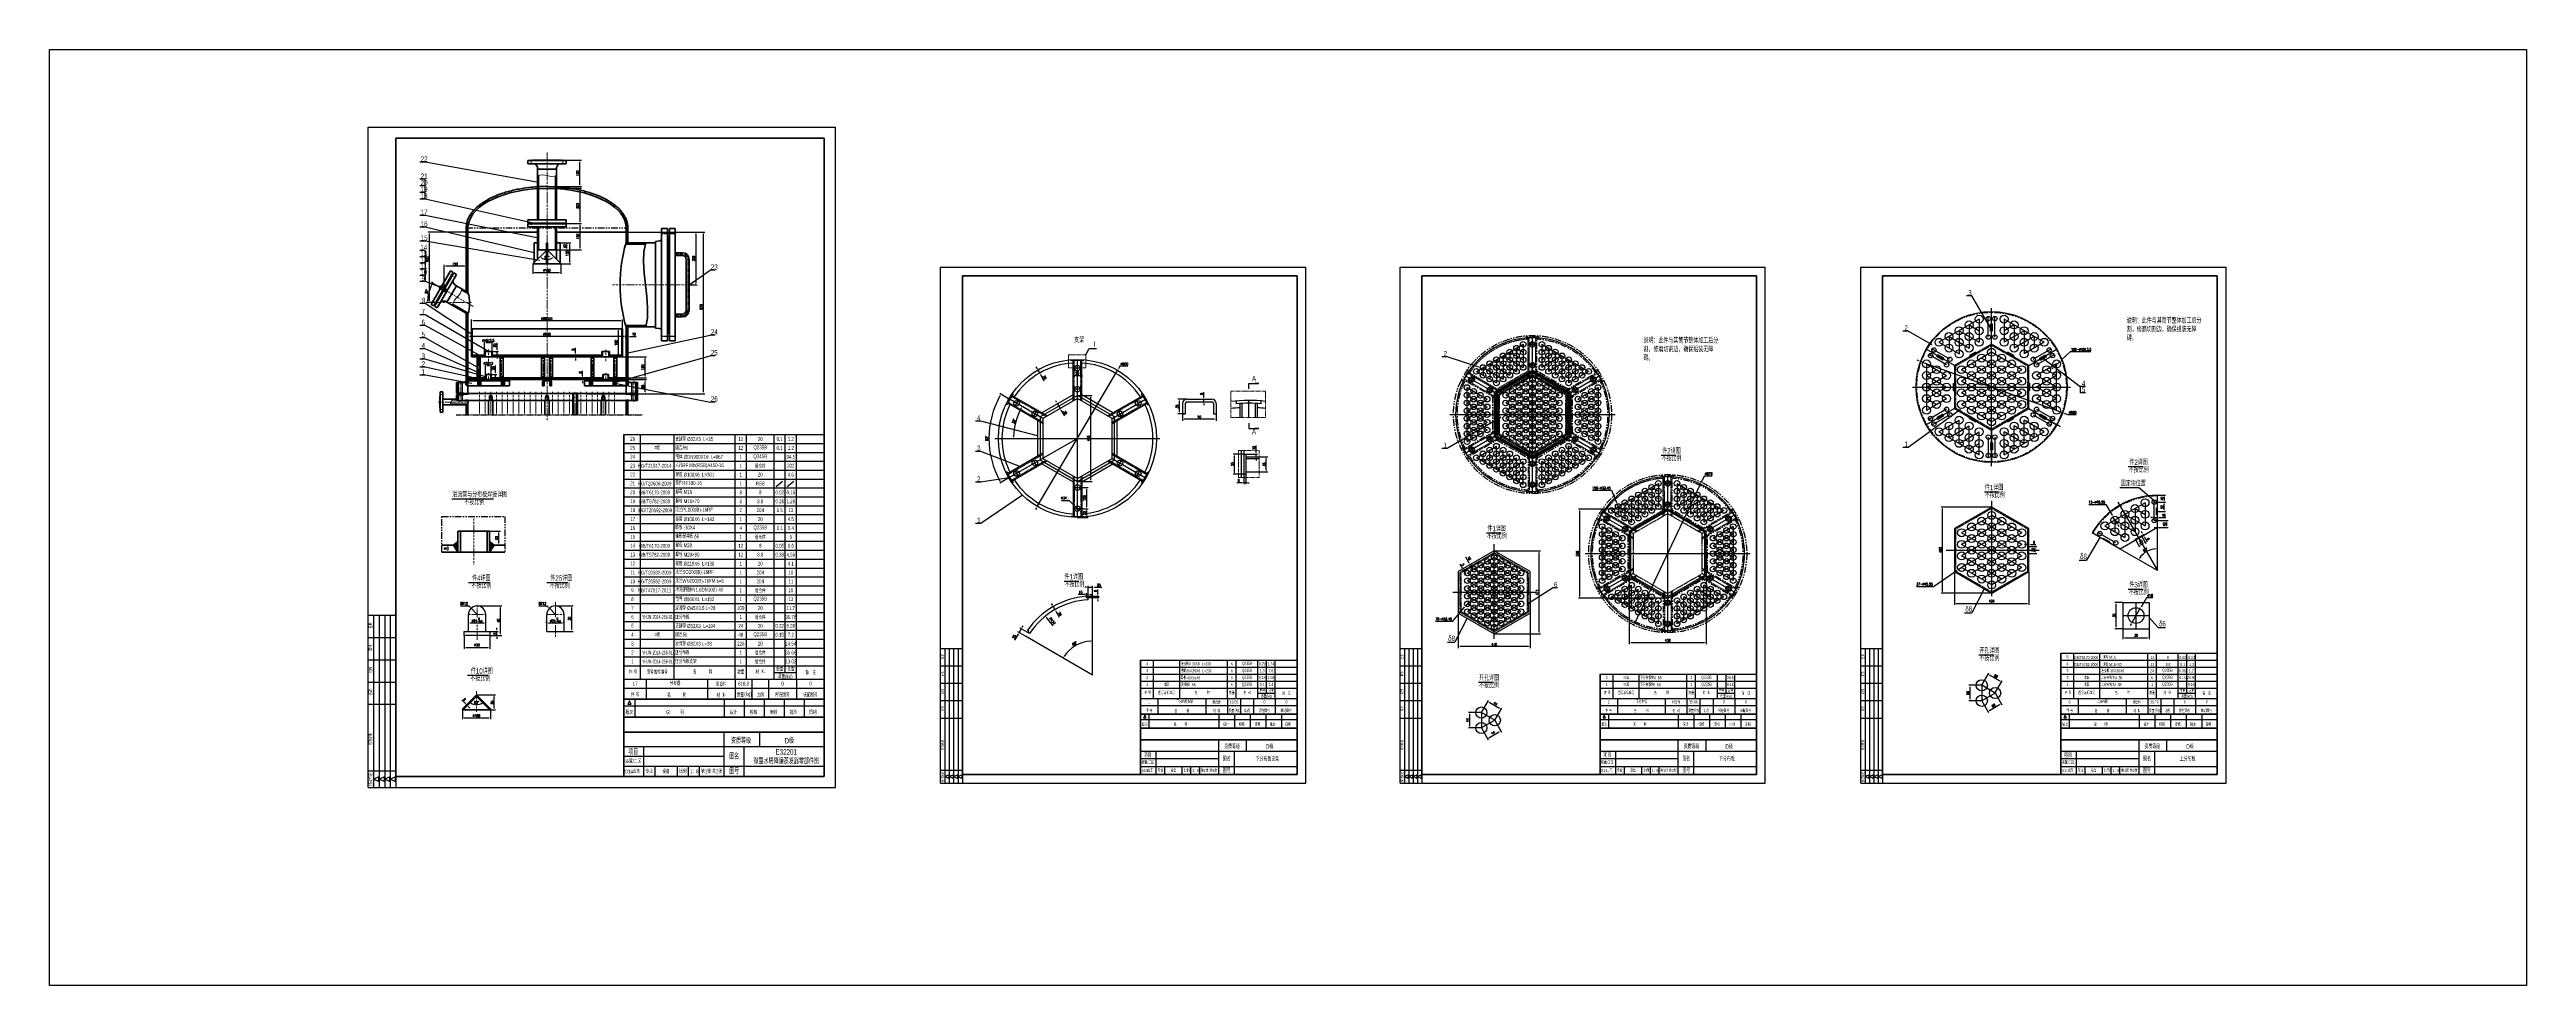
# Model space of a CAD drawing. Header units: millimetres. Extents: x 174648 to 205929, y -160248 to -145891.
# Drawn here: x 174648 to 188752, y -151223 to -145891 of the extents above; entities that cross this region are included whole.
import ezdxf
from ezdxf.enums import TextEntityAlignment as Align

# ---------------------------------------------------------------- set-up
doc = ezdxf.new("R2010")
doc.units = ezdxf.units.MM
for name, pattern in [('ACAD_ISO10W100', [18.7, 12, -3, 0.7, -3]), ('CENTER', [2, 1.25, -0.25, 0.25, -0.25]), ('DASHED', [0.75, 0.5, -0.25]), ('PHANTOM', [2.5, 1.25, -0.25, 0.25, -0.25, 0.25, -0.25])]:
    doc.linetypes.add(name, pattern=pattern)
for name, color, linetype in [('1', 1, 'Continuous'), ('4虚线层', 6, 'DASHED'), ('9双点划线层', 6, 'PHANTOM'), ('CEN', 1, 'CENTER'), ('THK', 7, 'Continuous')]:
    doc.layers.add(name, color=color, linetype=linetype)
for name, color, linetype, lineweight in [('2（细实线）', 4, 'Continuous', 20), ('5（双点划线）', 2, 'PHANTOM', 20), ('中心线', 1, 'ACAD_ISO10W100', 18), ('图层1', 4, 'Continuous', 35)]:
    doc.layers.add(name, color=color, linetype=linetype, lineweight=lineweight)
doc.styles.add('TH_GBDIM', font='romans.shx', dxfattribs={"width": 0.8, "bigfont": 'gbcbig.shx'})
doc.styles.add('样式 3.5', font='roms.shx', dxfattribs={"width": 0.7, "height": 3.5, "bigfont": 'hztxt.shx'})
doc.styles.add('样式 5', font='roms.shx', dxfattribs={"width": 0.67, "height": 5, "bigfont": 'hztxt.shx'})
doc.dimstyles.new('TH_GBDIM', dxfattribs={"dimtxt": 3.5, "dimasz": 2.5, "dimexe": 2, "dimexo": 0, "dimgap": 1.5, "dimtad": 1, "dimdec": 1, "dimzin": 0, "dimdsep": 46, "dimtxsty": 'TH_GBDIM', "dimcen": 2.5, "dimclrd": 130, "dimclre": 130, "dimclrt": 3, "dimadec": 0, "dimazin": 0, "dimtfac": 0.714286, "dimtdec": 1, "dimtmove": 0, "dimatfit": 3, "dimfxl": 0, "dimtzin": 0, "dimlwd": -1, "dimlwe": -1, "dimarcsym": 0})

# ---------------------------------------------------------------- blocks, each defined once
blk = doc.blocks.new('*D250')
at = {"color": 130, "transparency": 16777216}
blk.add_line((182874, -148747), (183138, -148747), dxfattribs=at)
at = {"color": 130, "linetype": 'Continuous', "transparency": 16777216}
for p, q in [((183130, -149211), (183130, -148757)), ((182874, -149221), (183138, -149221))]:
    blk.add_line(p, q, dxfattribs=at)
at = {"color": 130, "transparency": 16777216}
for points in [[(183129, -148757), (183132, -148757), (183130, -148747)], [(183129, -149211), (183132, -149211), (183130, -149221)]]:
    blk.add_solid(points, dxfattribs=at)
at = {"layer": 'Defpoints', "color": 0, "transparency": 16777216}
for p in [(182874, -148747), (183130, -148747), (182874, -149221)]:
    blk.add_point(p, dxfattribs=at)
at = {"color": 3, "transparency": 16777216, "insert": (183117, -148984), "char_height": 14, "attachment_point": 5, "rotation": 90, "style": 'TH_GBDIM', "bg_fill": 3, "box_fill_scale": 1.1, "bg_fill_color": 256, "bg_fill_true_color": 13158600, "bg_fill_transparency": 0}
blk.add_mtext('{474}{}{}', dxfattribs=at)
blk = doc.blocks.new('*D251')
at = {"color": 130, "transparency": 16777216}
blk.add_line((182669, -148984), (182669, -149301), dxfattribs=at)
at = {"color": 130, "linetype": 'Continuous', "transparency": 16777216}
for p, q in [((183079, -148984), (183079, -149301)), ((183069, -149293), (182679, -149293))]:
    blk.add_line(p, q, dxfattribs=at)
at = {"color": 130, "transparency": 16777216}
for points in [[(182679, -149292), (182679, -149295), (182669, -149293)], [(183069, -149292), (183069, -149295), (183079, -149293)]]:
    blk.add_solid(points, dxfattribs=at)
at = {"layer": 'Defpoints', "color": 0, "transparency": 16777216}
for p in [(182669, -148984), (183079, -148984), (182669, -149293)]:
    blk.add_point(p, dxfattribs=at)
at = {"color": 3, "transparency": 16777216, "insert": (182874, -149280), "char_height": 14, "attachment_point": 5, "style": 'TH_GBDIM', "bg_fill": 3, "box_fill_scale": 1.1, "bg_fill_color": 256, "bg_fill_true_color": 13158600, "bg_fill_transparency": 0}
blk.add_mtext('410', dxfattribs=at)
blk = doc.blocks.new('*D252')
at = {"color": 130, "linetype": 'Continuous', "transparency": 16777216}
for p, q in [((182732, -148817), (182713, -148783)), ((182751, -148829), (182736, -148838)), ((182742, -148834), (182737, -148825)), ((182747, -148843), (182752, -148851))]:
    blk.add_line(p, q, dxfattribs=at)
at = {"color": 130, "transparency": 16777216}
blk.add_line((182746, -148821), (182731, -148829), dxfattribs=at)
for points in [[(182734, -148816), (182731, -148818), (182737, -148825)], [(182749, -148842), (182746, -148844), (182742, -148834)]]:
    blk.add_solid(points, dxfattribs=at)
at = {"color": 3, "transparency": 16777216, "insert": (182732, -148789), "char_height": 14, "attachment_point": 5, "rotation": 300, "style": 'TH_GBDIM', "bg_fill": 3, "box_fill_scale": 1.1, "bg_fill_color": 256, "bg_fill_true_color": 13158600, "bg_fill_transparency": 0}
blk.add_mtext('10', dxfattribs=at)
at = {"layer": 'Defpoints', "color": 0, "transparency": 16777216}
for p in [(182737, -148825), (182746, -148821), (182751, -148829)]:
    blk.add_point(p, dxfattribs=at)
blk = doc.blocks.new('*D253')
at = {"color": 130, "linetype": 'Continuous', "transparency": 16777216}
for p, q in [((182695, -148850), (182680, -148824)), ((182712, -148857), (182695, -148867)), ((182702, -148863), (182700, -148859)), ((182707, -148872), (182712, -148880))]:
    blk.add_line(p, q, dxfattribs=at)
at = {"color": 130, "transparency": 16777216}
blk.add_line((182710, -148853), (182693, -148863), dxfattribs=at)
for points in [[(182696, -148849), (182693, -148851), (182700, -148859)], [(182709, -148871), (182706, -148872), (182702, -148863)]]:
    blk.add_solid(points, dxfattribs=at)
at = {"color": 3, "transparency": 16777216, "insert": (182696, -148826), "char_height": 14, "attachment_point": 5, "rotation": 300, "style": 'TH_GBDIM', "bg_fill": 3, "box_fill_scale": 1.1, "bg_fill_color": 256, "bg_fill_true_color": 13158600, "bg_fill_transparency": 0}
blk.add_mtext('5', dxfattribs=at)
at = {"layer": 'Defpoints', "color": 0, "transparency": 16777216}
for p in [(182700, -148859), (182710, -148853), (182712, -148857)]:
    blk.add_point(p, dxfattribs=at)
blk = doc.blocks.new('*D254')
at = {"color": 130, "transparency": 16777216}
blk.add_line((182801, -149668), (182841, -149599), dxfattribs=at)
at = {"color": 130, "linetype": 'Continuous', "transparency": 16777216}
for p, q in [((182904, -149645), (182845, -149611)), ((182877, -149712), (182917, -149643))]:
    blk.add_line(p, q, dxfattribs=at)
at = {"color": 130, "transparency": 16777216}
for points in [[(182846, -149609), (182845, -149612), (182837, -149606)], [(182905, -149643), (182903, -149646), (182913, -149650)]]:
    blk.add_solid(points, dxfattribs=at)
at = {"layer": 'Defpoints', "color": 0, "transparency": 16777216}
blk.add_point((182877, -149712), dxfattribs=at)
at = {"color": 3, "transparency": 16777216, "insert": (182881, -149617), "char_height": 14, "attachment_point": 5, "rotation": 330, "style": 'TH_GBDIM', "bg_fill": 3, "box_fill_scale": 1.1, "bg_fill_color": 256, "bg_fill_true_color": 13158600, "bg_fill_transparency": 0}
blk.add_mtext('{44}{}{}', dxfattribs=at)
at = {"layer": 'Defpoints', "color": 0, "transparency": 16777216}
for p in [(182837, -149606), (182801, -149668)]:
    blk.add_point(p, dxfattribs=at)
blk = doc.blocks.new('*D260')
at = {"color": 130, "transparency": 16777216}
blk.add_line((182801, -149668), (182727, -149668), dxfattribs=at)
at = {"color": 130, "linetype": 'Continuous', "transparency": 16777216}
for p, q in [((182801, -149756), (182727, -149756)), ((182735, -149746), (182735, -149678))]:
    blk.add_line(p, q, dxfattribs=at)
at = {"color": 130, "transparency": 16777216}
for points in [[(182733, -149678), (182736, -149678), (182735, -149668)], [(182733, -149746), (182736, -149746), (182735, -149756)]]:
    blk.add_solid(points, dxfattribs=at)
at = {"color": 3, "transparency": 16777216, "insert": (182722, -149712), "char_height": 14, "attachment_point": 5, "rotation": 90, "style": 'TH_GBDIM', "bg_fill": 3, "box_fill_scale": 1.1, "bg_fill_color": 256, "bg_fill_true_color": 13158600, "bg_fill_transparency": 0}
blk.add_mtext('{44}{}{}', dxfattribs=at)
at = {"layer": 'Defpoints', "color": 0, "transparency": 16777216}
for p in [(182735, -149668), (182801, -149668), (182801, -149756)]:
    blk.add_point(p, dxfattribs=at)
blk = doc.blocks.new('*D261')
at = {"color": 130, "linetype": 'Continuous', "transparency": 16777216}
for p, q in [((182801, -149756), (182840, -149824)), ((182844, -149812), (182903, -149778))]:
    blk.add_line(p, q, dxfattribs=at)
at = {"color": 130, "transparency": 16777216}
blk.add_line((182877, -149712), (182916, -149780), dxfattribs=at)
for points in [[(182902, -149777), (182904, -149779), (182912, -149773)], [(182843, -149811), (182845, -149813), (182836, -149817)]]:
    blk.add_solid(points, dxfattribs=at)
at = {"color": 3, "transparency": 16777216, "insert": (182867, -149784), "char_height": 14, "attachment_point": 5, "rotation": 30, "style": 'TH_GBDIM', "bg_fill": 3, "box_fill_scale": 1.1, "bg_fill_color": 256, "bg_fill_true_color": 13158600, "bg_fill_transparency": 0}
blk.add_mtext('{44}{}{}', dxfattribs=at)
at = {"layer": 'Defpoints', "color": 0, "transparency": 16777216}
for p in [(182801, -149756), (182877, -149712), (182912, -149773)]:
    blk.add_point(p, dxfattribs=at)
blk = doc.blocks.new('*D255')
at = {"color": 130, "linetype": 'Continuous', "transparency": 16777216}
for p, q in [((182638, -149148), (182704, -149069)), ((182732, -149037), (182711, -149062)), ((182738, -149030), (182745, -149022)), ((182540, -149148), (182638, -149148))]:
    blk.add_line(p, q, dxfattribs=at)
at = {"color": 130, "transparency": 16777216}
for points in [[(182703, -149068), (182706, -149070), (182711, -149062)], [(182737, -149029), (182740, -149031), (182732, -149037)]]:
    blk.add_solid(points, dxfattribs=at)
at = {"layer": 'Defpoints', "color": 0, "transparency": 16777216}
for p in [(182711, -149062), (182732, -149037)]:
    blk.add_point(p, dxfattribs=at)
at = {"color": 3, "transparency": 16777216, "insert": (182586, -149135), "char_height": 14, "attachment_point": 5, "style": 'TH_GBDIM', "bg_fill": 3, "box_fill_scale": 1.1, "bg_fill_color": 256, "bg_fill_true_color": 13158600, "bg_fill_transparency": 0}
blk.add_mtext('{70-%%c32.45}{}{}', dxfattribs=at)
blk = doc.blocks.new('*D256')
at = {"color": 130, "linetype": 'Continuous', "transparency": 16777216}
for p, q in [((184070, -148321), (184053, -148358)), ((184115, -148321), (184070, -148321)), ((183671, -149168), (183667, -149177))]:
    blk.add_line(p, q, dxfattribs=at)
at = {"color": 130, "transparency": 16777216}
blk.add_solid([(183669, -149168), (183672, -149169), (183675, -149159)], dxfattribs=at)
at = {"layer": 'Defpoints', "color": 0, "transparency": 16777216}
blk.add_point((183675, -149159), dxfattribs=at)
at = {"color": 3, "transparency": 16777216, "insert": (184095, -148308), "char_height": 14, "attachment_point": 5, "style": 'TH_GBDIM', "bg_fill": 3, "box_fill_scale": 1.1, "bg_fill_color": 256, "bg_fill_true_color": 13158600, "bg_fill_transparency": 0}
blk.add_mtext('∅876', dxfattribs=at)
at = {"color": 130, "linetype": 'Continuous', "transparency": 16777216}
blk.add_line((183675, -149159), (184048, -148367), dxfattribs=at)
at = {"color": 130, "transparency": 16777216}
blk.add_solid([(184051, -148357), (184054, -148359), (184048, -148367)], dxfattribs=at)
at = {"layer": 'Defpoints', "color": 0, "transparency": 16777216}
blk.add_point((184048, -148367), dxfattribs=at)
blk = doc.blocks.new('*D257')
at = {"color": 130, "transparency": 16777216}
blk.add_line((183862, -148510), (183353, -148510), dxfattribs=at)
at = {"color": 130, "linetype": 'Continuous', "transparency": 16777216}
for p, q in [((183361, -149006), (183361, -148520)), ((183862, -149016), (183353, -149016))]:
    blk.add_line(p, q, dxfattribs=at)
at = {"color": 130, "transparency": 16777216}
for points in [[(183359, -148520), (183362, -148520), (183361, -148510)], [(183359, -149006), (183362, -149006), (183361, -149016)]]:
    blk.add_solid(points, dxfattribs=at)
at = {"layer": 'Defpoints', "color": 0, "transparency": 16777216}
for p in [(183361, -148510), (183862, -148510), (183862, -149016)]:
    blk.add_point(p, dxfattribs=at)
at = {"color": 3, "transparency": 16777216, "insert": (183348, -148763), "char_height": 14, "attachment_point": 5, "rotation": 90, "style": 'TH_GBDIM', "bg_fill": 3, "box_fill_scale": 1.1, "bg_fill_color": 256, "bg_fill_true_color": 13158600, "bg_fill_transparency": 0}
blk.add_mtext('506', dxfattribs=at)
blk = doc.blocks.new('*D258')
at = {"color": 130, "linetype": 'Continuous', "transparency": 16777216}
for p, q in [((183643, -148763), (183643, -149278)), ((183653, -149270), (184071, -149270))]:
    blk.add_line(p, q, dxfattribs=at)
at = {"color": 130, "transparency": 16777216}
blk.add_line((184081, -148763), (184081, -149278), dxfattribs=at)
for points in [[(183653, -149268), (183653, -149271), (183643, -149270)], [(184071, -149268), (184071, -149271), (184081, -149270)]]:
    blk.add_solid(points, dxfattribs=at)
at = {"layer": 'Defpoints', "color": 0, "transparency": 16777216}
for p in [(183643, -148763), (184081, -148763), (184081, -149270)]:
    blk.add_point(p, dxfattribs=at)
at = {"color": 3, "transparency": 16777216, "insert": (183862, -149257), "char_height": 14, "attachment_point": 5, "style": 'TH_GBDIM', "bg_fill": 3, "box_fill_scale": 1.1, "bg_fill_color": 256, "bg_fill_true_color": 13158600, "bg_fill_transparency": 0}
blk.add_mtext('438', dxfattribs=at)
blk = doc.blocks.new('*D259')
at = {"color": 130, "linetype": 'Continuous', "transparency": 16777216}
for p, q in [((183434, -148402), (183541, -148402)), ((183541, -148402), (183570, -148471)), ((183586, -148510), (183574, -148480)), ((183590, -148519), (183594, -148528))]:
    blk.add_line(p, q, dxfattribs=at)
at = {"color": 130, "transparency": 16777216}
for points in [[(183571, -148470), (183568, -148472), (183574, -148480)], [(183592, -148518), (183588, -148520), (183586, -148510)]]:
    blk.add_solid(points, dxfattribs=at)
at = {"layer": 'Defpoints', "color": 0, "transparency": 16777216}
for p in [(183574, -148480), (183586, -148510)]:
    blk.add_point(p, dxfattribs=at)
at = {"color": 3, "transparency": 16777216, "insert": (183484, -148389), "char_height": 14, "attachment_point": 5, "style": 'TH_GBDIM', "bg_fill": 3, "box_fill_scale": 1.1, "bg_fill_color": 256, "bg_fill_true_color": 13158600, "bg_fill_transparency": 0}
blk.add_mtext('{156-%%c32.45}{}{}', dxfattribs=at)
blk = doc.blocks.new('*D262')
at = {"color": 130, "linetype": 'Continuous', "transparency": 16777216}
for p, q in [((180475, -147746), (180475, -147756)), ((180485, -147748), (180515, -147748))]:
    blk.add_line(p, q, dxfattribs=at)
at = {"color": 130, "transparency": 16777216}
blk.add_line((180525, -147746), (180525, -147756), dxfattribs=at)
for points in [[(180485, -147746), (180485, -147749), (180475, -147748)], [(180515, -147746), (180515, -147749), (180525, -147748)]]:
    blk.add_solid(points, dxfattribs=at)
at = {"color": 3, "transparency": 16777216, "insert": (180500, -147735), "char_height": 14, "attachment_point": 5, "style": 'TH_GBDIM', "bg_fill": 3, "box_fill_scale": 1.1, "bg_fill_color": 256, "bg_fill_true_color": 13158600, "bg_fill_transparency": 0}
blk.add_mtext('50', dxfattribs=at)
at = {"layer": 'Defpoints', "color": 0, "transparency": 16777216}
for p in [(180475, -147746), (180525, -147746), (180525, -147748)]:
    blk.add_point(p, dxfattribs=at)
blk = doc.blocks.new('*D263')
at = {"color": 130, "linetype": 'Continuous', "transparency": 16777216}
for p, q in [((180271, -147708), (180266, -147699)), ((180286, -147711), (180269, -147720)), ((180276, -147717), (180285, -147734)), ((180290, -147743), (180309, -147778))]:
    blk.add_line(p, q, dxfattribs=at)
at = {"color": 130, "transparency": 16777216}
blk.add_line((180296, -147729), (180278, -147738), dxfattribs=at)
for points in [[(180273, -147707), (180270, -147709), (180276, -147717)], [(180292, -147742), (180289, -147744), (180285, -147734)]]:
    blk.add_solid(points, dxfattribs=at)
at = {"color": 3, "transparency": 16777216, "insert": (180314, -147759), "char_height": 14, "attachment_point": 5, "rotation": 298.4633, "style": 'TH_GBDIM', "bg_fill": 3, "box_fill_scale": 1.1, "bg_fill_color": 256, "bg_fill_true_color": 13158600, "bg_fill_transparency": 0}
blk.add_mtext('20', dxfattribs=at)
at = {"layer": 'Defpoints', "color": 0, "transparency": 16777216}
for p in [(180285, -147734), (180286, -147711), (180296, -147729)]:
    blk.add_point(p, dxfattribs=at)
blk = doc.blocks.new('*D264')
at = {"color": 130, "linetype": 'Continuous', "transparency": 16777216}
for p, q in [((180382, -147901), (180377, -147893)), ((180387, -147910), (180394, -147906)), ((180387, -147910), (180402, -147936)), ((180407, -147945), (180427, -147979))]:
    blk.add_line(p, q, dxfattribs=at)
at = {"color": 130, "transparency": 16777216}
blk.add_line((180402, -147936), (180409, -147932), dxfattribs=at)
for points in [[(180383, -147900), (180380, -147902), (180387, -147910)], [(180408, -147944), (180405, -147945), (180402, -147936)]]:
    blk.add_solid(points, dxfattribs=at)
at = {"color": 3, "transparency": 16777216, "insert": (180431, -147960), "char_height": 14, "attachment_point": 5, "rotation": 300, "style": 'TH_GBDIM', "bg_fill": 3, "box_fill_scale": 1.1, "bg_fill_color": 256, "bg_fill_true_color": 13158600, "bg_fill_transparency": 0}
blk.add_mtext('30', dxfattribs=at)
at = {"layer": 'Defpoints', "color": 0, "transparency": 16777216}
for p in [(180387, -147910), (180402, -147936), (180402, -147936)]:
    blk.add_point(p, dxfattribs=at)
blk = doc.blocks.new('*D265')
at = {"color": 130, "linetype": 'Continuous', "transparency": 16777216}
for p, q in [((180743, -147696), (180734, -147711)), ((180788, -147696), (180743, -147696)), ((180267, -148503), (180261, -148511))]:
    blk.add_line(p, q, dxfattribs=at)
at = {"color": 130, "transparency": 16777216}
blk.add_solid([(180265, -148502), (180268, -148504), (180272, -148494)], dxfattribs=at)
at = {"layer": 'Defpoints', "color": 0, "transparency": 16777216}
blk.add_point((180272, -148494), dxfattribs=at)
at = {"color": 3, "transparency": 16777216, "insert": (180768, -147683), "char_height": 14, "attachment_point": 5, "style": 'TH_GBDIM', "bg_fill": 3, "box_fill_scale": 1.1, "bg_fill_color": 256, "bg_fill_true_color": 13158600, "bg_fill_transparency": 0}
blk.add_mtext('∅900', dxfattribs=at)
at = {"color": 130, "linetype": 'Continuous', "transparency": 16777216}
blk.add_line((180272, -148494), (180729, -147719), dxfattribs=at)
at = {"color": 130, "transparency": 16777216}
blk.add_solid([(180733, -147710), (180736, -147711), (180729, -147719)], dxfattribs=at)
at = {"layer": 'Defpoints', "color": 0, "transparency": 16777216}
blk.add_point((180729, -147719), dxfattribs=at)
blk = doc.blocks.new('*D266')
at = {"color": 130, "linetype": 'Continuous', "transparency": 16777216}
blk.add_arc((180500, -148107), 363, 151.5799, 178.4201, dxfattribs=at)
at = {"color": 130, "transparency": 16777216}
for points in [[(180180, -147933), (180183, -147935), (180186, -147925)], [(180140, -148097), (180136, -148097), (180138, -148107)]]:
    blk.add_solid(points, dxfattribs=at)
at = {"layer": 'Defpoints', "color": 0, "transparency": 16777216}
for p in [(180118, -147886), (180303, -147993), (180030, -148107), (180970, -148107)]:
    blk.add_point(p, dxfattribs=at)
at = {"color": 3, "transparency": 16777216, "insert": (180138, -148009), "char_height": 14, "attachment_point": 5, "rotation": 75, "style": 'TH_GBDIM', "bg_fill": 3, "box_fill_scale": 1.1, "bg_fill_color": 256, "bg_fill_true_color": 13158600, "bg_fill_transparency": 0}
blk.add_mtext('30°', dxfattribs=at)
at = {"layer": 'Defpoints', "color": 0, "transparency": 16777216}
blk.add_point((180160, -147983), dxfattribs=at)
blk = doc.blocks.new('*D267')
at = {"color": 130, "transparency": 16777216}
blk.add_line((180118, -147886), (180058, -147851), dxfattribs=at)
at = {"color": 130, "linetype": 'Continuous', "transparency": 16777216}
blk.add_line((180111, -148332), (180058, -148362), dxfattribs=at)
blk.add_arc((180500, -148107), 503, 151.1385, 208.8615, dxfattribs=at)
at = {"color": 130, "transparency": 16777216}
for points in [[(180058, -147863), (180061, -147865), (180065, -147855)], [(180061, -148349), (180058, -148350), (180065, -148358)]]:
    blk.add_solid(points, dxfattribs=at)
at = {"layer": 'Defpoints', "color": 0, "transparency": 16777216}
for p in [(180118, -147886), (180005, -148019), (180303, -147993), (180500, -148107), (180111, -148332)]:
    blk.add_point(p, dxfattribs=at)
at = {"color": 3, "transparency": 16777216, "insert": (179984, -148107), "char_height": 14, "attachment_point": 5, "rotation": 90, "style": 'TH_GBDIM', "bg_fill": 3, "box_fill_scale": 1.1, "bg_fill_color": 256, "bg_fill_true_color": 13158600, "bg_fill_transparency": 0}
blk.add_mtext('60°', dxfattribs=at)
blk = doc.blocks.new('*D268')
at = {"color": 130, "transparency": 16777216}
blk.add_line((180500, -147862), (180585, -147862), dxfattribs=at)
at = {"color": 130, "linetype": 'Continuous', "transparency": 16777216}
for p, q in [((180577, -148342), (180577, -147872)), ((180500, -148352), (180585, -148352))]:
    blk.add_line(p, q, dxfattribs=at)
at = {"color": 130, "transparency": 16777216}
for points in [[(180575, -147872), (180578, -147872), (180577, -147862)], [(180575, -148342), (180578, -148342), (180577, -148352)]]:
    blk.add_solid(points, dxfattribs=at)
at = {"layer": 'Defpoints', "color": 0, "transparency": 16777216}
for p in [(180500, -147862), (180577, -147862), (180500, -148352)]:
    blk.add_point(p, dxfattribs=at)
at = {"color": 3, "transparency": 16777216, "insert": (180564, -148107), "char_height": 14, "attachment_point": 5, "rotation": 90, "style": 'TH_GBDIM', "bg_fill": 3, "box_fill_scale": 1.1, "bg_fill_color": 256, "bg_fill_true_color": 13158600, "bg_fill_transparency": 0}
blk.add_mtext('490', dxfattribs=at)
blk = doc.blocks.new('*D269')
at = {"color": 130, "transparency": 16777216}
blk.add_line((181099, -147966), (181099, -148006), dxfattribs=at)
at = {"color": 130, "linetype": 'Continuous', "transparency": 16777216}
for p, q in [((181281, -147998), (181109, -147998)), ((181291, -147966), (181291, -148006))]:
    blk.add_line(p, q, dxfattribs=at)
at = {"color": 130, "transparency": 16777216}
for points in [[(181109, -147997), (181109, -148000), (181099, -147998)], [(181281, -147997), (181281, -148000), (181291, -147998)]]:
    blk.add_solid(points, dxfattribs=at)
at = {"layer": 'Defpoints', "color": 0, "transparency": 16777216}
for p in [(181099, -147966), (181099, -147998), (181291, -147966)]:
    blk.add_point(p, dxfattribs=at)
at = {"color": 3, "transparency": 16777216, "insert": (181195, -147985), "char_height": 14, "attachment_point": 5, "style": 'TH_GBDIM', "bg_fill": 3, "box_fill_scale": 1.1, "bg_fill_color": 256, "bg_fill_true_color": 13158600, "bg_fill_transparency": 0}
blk.add_mtext('{50}{}{}', dxfattribs=at)
blk = doc.blocks.new('*D270')
at = {"color": 130, "transparency": 16777216}
blk.add_line((181124, -147883), (181073, -147883), dxfattribs=at)
at = {"color": 130, "linetype": 'Continuous', "transparency": 16777216}
for p, q in [((181081, -147956), (181081, -147893)), ((181114, -147966), (181073, -147966))]:
    blk.add_line(p, q, dxfattribs=at)
at = {"color": 130, "transparency": 16777216}
for points in [[(181080, -147893), (181083, -147893), (181081, -147883)], [(181080, -147956), (181083, -147956), (181081, -147966)]]:
    blk.add_solid(points, dxfattribs=at)
at = {"color": 3, "transparency": 16777216, "insert": (181068, -147925), "char_height": 14, "attachment_point": 5, "rotation": 90, "style": 'TH_GBDIM', "bg_fill": 3, "box_fill_scale": 1.1, "bg_fill_color": 256, "bg_fill_true_color": 13158600, "bg_fill_transparency": 0}
blk.add_mtext('{35}{}{}', dxfattribs=at)
at = {"layer": 'Defpoints', "color": 0, "transparency": 16777216}
for p in [(181081, -147883), (181124, -147883), (181114, -147966)]:
    blk.add_point(p, dxfattribs=at)
blk = doc.blocks.new('*D271')
at = {"color": 130, "transparency": 16777216}
blk.add_line((181195, -147883), (181228, -147883), dxfattribs=at)
at = {"color": 130, "linetype": 'Continuous', "transparency": 16777216}
for p, q in [((181195, -147898), (181228, -147898)), ((181220, -147873), (181220, -147843)), ((181220, -147898), (181220, -147883)), ((181220, -147908), (181220, -147918))]:
    blk.add_line(p, q, dxfattribs=at)
at = {"color": 130, "transparency": 16777216}
for points in [[(181219, -147873), (181222, -147873), (181220, -147883)], [(181219, -147908), (181222, -147908), (181220, -147898)]]:
    blk.add_solid(points, dxfattribs=at)
at = {"color": 3, "transparency": 16777216, "insert": (181207, -147853), "char_height": 14, "attachment_point": 5, "rotation": 90, "style": 'TH_GBDIM', "bg_fill": 3, "box_fill_scale": 1.1, "bg_fill_color": 256, "bg_fill_true_color": 13158600, "bg_fill_transparency": 0}
blk.add_mtext('{6}{}{}', dxfattribs=at)
at = {"layer": 'Defpoints', "color": 0, "transparency": 16777216}
for p in [(181195, -147883), (181195, -147898), (181220, -147883)]:
    blk.add_point(p, dxfattribs=at)
blk = doc.blocks.new('*D272')
at = {"color": 130, "transparency": 16777216}
blk.add_line((181449, -148197), (181388, -148197), dxfattribs=at)
at = {"color": 130, "linetype": 'Continuous', "transparency": 16777216}
for p, q in [((181396, -148300), (181396, -148207)), ((181449, -148310), (181388, -148310))]:
    blk.add_line(p, q, dxfattribs=at)
at = {"color": 130, "transparency": 16777216}
for points in [[(181394, -148207), (181398, -148207), (181396, -148197)], [(181394, -148300), (181398, -148300), (181396, -148310)]]:
    blk.add_solid(points, dxfattribs=at)
at = {"color": 3, "transparency": 16777216, "insert": (181383, -148253), "char_height": 14, "attachment_point": 5, "rotation": 90, "style": 'TH_GBDIM', "bg_fill": 3, "box_fill_scale": 1.1, "bg_fill_color": 256, "bg_fill_true_color": 13158600, "bg_fill_transparency": 0}
blk.add_mtext('{55}{}{}', dxfattribs=at)
at = {"layer": 'Defpoints', "color": 0, "transparency": 16777216}
for p in [(181396, -148197), (181449, -148197), (181449, -148310)]:
    blk.add_point(p, dxfattribs=at)
blk = doc.blocks.new('*D273')
at = {"color": 130, "transparency": 16777216}
blk.add_line((181535, -148212), (181584, -148212), dxfattribs=at)
at = {"color": 130, "linetype": 'Continuous', "transparency": 16777216}
for p, q in [((181576, -148288), (181576, -148222)), ((181535, -148298), (181584, -148298))]:
    blk.add_line(p, q, dxfattribs=at)
at = {"color": 130, "transparency": 16777216}
for points in [[(181574, -148222), (181578, -148222), (181576, -148212)], [(181574, -148288), (181578, -148288), (181576, -148298)]]:
    blk.add_solid(points, dxfattribs=at)
at = {"color": 3, "transparency": 16777216, "insert": (181563, -148255), "char_height": 14, "attachment_point": 5, "rotation": 90, "style": 'TH_GBDIM', "bg_fill": 3, "box_fill_scale": 1.1, "bg_fill_color": 256, "bg_fill_true_color": 13158600, "bg_fill_transparency": 0}
blk.add_mtext('{35}{}{}', dxfattribs=at)
at = {"layer": 'Defpoints', "color": 0, "transparency": 16777216}
for p in [(181535, -148212), (181576, -148212), (181535, -148298)]:
    blk.add_point(p, dxfattribs=at)
blk = doc.blocks.new('*D274')
at = {"color": 130, "transparency": 16777216}
blk.add_line((181459, -148197), (181526, -148197), dxfattribs=at)
at = {"color": 130, "linetype": 'Continuous', "transparency": 16777216}
for p, q in [((181459, -148212), (181526, -148212)), ((181518, -148187), (181518, -148147)), ((181518, -148212), (181518, -148197)), ((181518, -148222), (181518, -148232))]:
    blk.add_line(p, q, dxfattribs=at)
at = {"color": 130, "transparency": 16777216}
for points in [[(181516, -148187), (181519, -148187), (181518, -148197)], [(181516, -148222), (181519, -148222), (181518, -148212)]]:
    blk.add_solid(points, dxfattribs=at)
at = {"color": 3, "transparency": 16777216, "insert": (181505, -148162), "char_height": 14, "attachment_point": 5, "rotation": 90, "style": 'TH_GBDIM', "bg_fill": 3, "box_fill_scale": 1.1, "bg_fill_color": 256, "bg_fill_true_color": 13158600, "bg_fill_transparency": 0}
blk.add_mtext('{10}{}{}', dxfattribs=at)
at = {"layer": 'Defpoints', "color": 0, "transparency": 16777216}
for p in [(181459, -148197), (181459, -148212), (181518, -148197)]:
    blk.add_point(p, dxfattribs=at)
blk = doc.blocks.new('*D275')
at = {"color": 130, "linetype": 'Continuous', "transparency": 16777216}
for p, q in [((181439, -148359), (181408, -148359)), ((181459, -148359), (181449, -148359)), ((181459, -148310), (181459, -148367)), ((181469, -148359), (181479, -148359))]:
    blk.add_line(p, q, dxfattribs=at)
at = {"color": 130, "transparency": 16777216}
blk.add_line((181449, -148310), (181449, -148367), dxfattribs=at)
for points in [[(181439, -148357), (181439, -148361), (181449, -148359)], [(181469, -148357), (181469, -148361), (181459, -148359)]]:
    blk.add_solid(points, dxfattribs=at)
at = {"color": 3, "transparency": 16777216, "insert": (181419, -148346), "char_height": 14, "attachment_point": 5, "style": 'TH_GBDIM', "bg_fill": 3, "box_fill_scale": 1.1, "bg_fill_color": 256, "bg_fill_true_color": 13158600, "bg_fill_transparency": 0}
blk.add_mtext('{6}{}{}', dxfattribs=at)
at = {"layer": 'Defpoints', "color": 0, "transparency": 16777216}
for p in [(181449, -148310), (181449, -148359), (181459, -148310)]:
    blk.add_point(p, dxfattribs=at)
blk = doc.blocks.new('*D276')
at = {"color": 130, "linetype": 'Continuous', "transparency": 16777216}
for p, q in [((180358, -149056), (180353, -149047)), ((180373, -149059), (180355, -149068)), ((180363, -149065), (180372, -149082)), ((180377, -149091), (180396, -149126))]:
    blk.add_line(p, q, dxfattribs=at)
at = {"color": 130, "transparency": 16777216}
blk.add_line((180382, -149077), (180365, -149086), dxfattribs=at)
for points in [[(180359, -149055), (180356, -149057), (180363, -149065)], [(180378, -149090), (180375, -149092), (180372, -149082)]]:
    blk.add_solid(points, dxfattribs=at)
at = {"color": 3, "transparency": 16777216, "insert": (180400, -149107), "char_height": 14, "attachment_point": 5, "rotation": 298.4633, "style": 'TH_GBDIM', "bg_fill": 3, "box_fill_scale": 1.1, "bg_fill_color": 256, "bg_fill_true_color": 13158600, "bg_fill_transparency": 0}
blk.add_mtext('20', dxfattribs=at)
at = {"layer": 'Defpoints', "color": 0, "transparency": 16777216}
for p in [(180373, -149059), (180382, -149077), (180372, -149082)]:
    blk.add_point(p, dxfattribs=at)
blk = doc.blocks.new('*D277')
at = {"color": 130, "linetype": 'Continuous', "transparency": 16777216}
for p, q in [((180552, -148955), (180542, -148955)), ((180562, -149013), (180562, -148947)), ((180562, -148955), (180587, -148955)), ((180597, -148955), (180639, -148955))]:
    blk.add_line(p, q, dxfattribs=at)
at = {"color": 130, "transparency": 16777216}
blk.add_line((180587, -149013), (180587, -148947), dxfattribs=at)
for points in [[(180552, -148953), (180552, -148956), (180562, -148955)], [(180597, -148953), (180597, -148956), (180587, -148955)]]:
    blk.add_solid(points, dxfattribs=at)
at = {"color": 3, "transparency": 16777216, "insert": (180623, -148942), "char_height": 14, "attachment_point": 5, "style": 'TH_GBDIM', "bg_fill": 3, "box_fill_scale": 1.1, "bg_fill_color": 256, "bg_fill_true_color": 13158600, "bg_fill_transparency": 0}
blk.add_mtext('{25}{}{}', dxfattribs=at)
at = {"layer": 'Defpoints', "color": 0, "transparency": 16777216}
for p in [(180562, -149013), (180587, -148955), (180587, -149013)]:
    blk.add_point(p, dxfattribs=at)
blk = doc.blocks.new('*D282')
at = {"color": 130, "transparency": 16777216}
blk.add_line((180215, -149240), (180161, -149209), dxfattribs=at)
at = {"color": 130, "linetype": 'Continuous', "transparency": 16777216}
for p, q in [((180181, -149191), (180168, -149213)), ((180228, -149218), (180174, -149187)), ((180186, -149183), (180191, -149174)), ((180163, -149222), (180143, -149256))]:
    blk.add_line(p, q, dxfattribs=at)
at = {"color": 130, "transparency": 16777216}
for points in [[(180162, -149221), (180165, -149222), (180168, -149213)], [(180184, -149182), (180187, -149183), (180181, -149191)]]:
    blk.add_solid(points, dxfattribs=at)
at = {"layer": 'Defpoints', "color": 0, "transparency": 16777216}
blk.add_point((180228, -149218), dxfattribs=at)
at = {"color": 3, "transparency": 16777216, "insert": (180140, -149237), "char_height": 14, "attachment_point": 5, "rotation": 60, "style": 'TH_GBDIM', "bg_fill": 3, "box_fill_scale": 1.1, "bg_fill_color": 256, "bg_fill_true_color": 13158600, "bg_fill_transparency": 0}
blk.add_mtext('25', dxfattribs=at)
at = {"layer": 'Defpoints', "color": 0, "transparency": 16777216}
for p in [(180168, -149213), (180215, -149240)]:
    blk.add_point(p, dxfattribs=at)
blk = doc.blocks.new('*D278')
at = {"color": 130, "linetype": 'Continuous', "transparency": 16777216}
for p, q in [((180542, -148996), (180504, -148996)), ((180562, -148996), (180552, -148996)), ((180562, -149013), (180562, -148988)), ((180572, -148996), (180582, -148996))]:
    blk.add_line(p, q, dxfattribs=at)
at = {"color": 130, "transparency": 16777216}
blk.add_line((180552, -149013), (180552, -148988), dxfattribs=at)
for points in [[(180542, -148994), (180542, -148998), (180552, -148996)], [(180572, -148994), (180572, -148998), (180562, -148996)]]:
    blk.add_solid(points, dxfattribs=at)
at = {"color": 3, "transparency": 16777216, "insert": (180518, -148983), "char_height": 14, "attachment_point": 5, "style": 'TH_GBDIM', "bg_fill": 3, "box_fill_scale": 1.1, "bg_fill_color": 256, "bg_fill_true_color": 13158600, "bg_fill_transparency": 0}
blk.add_mtext('10', dxfattribs=at)
at = {"layer": 'Defpoints', "color": 0, "transparency": 16777216}
for p in [(180552, -148996), (180552, -149013), (180562, -149013)]:
    blk.add_point(p, dxfattribs=at)
blk = doc.blocks.new('*D279')
at = {"color": 130, "transparency": 16777216}
blk.add_line((180552, -149006), (180624, -149006), dxfattribs=at)
at = {"color": 130, "linetype": 'Continuous', "transparency": 16777216}
for p, q in [((180552, -149014), (180624, -149014)), ((180616, -148996), (180616, -148967)), ((180616, -149014), (180616, -149006)), ((180616, -149024), (180616, -149034))]:
    blk.add_line(p, q, dxfattribs=at)
at = {"color": 130, "transparency": 16777216}
for points in [[(180615, -148996), (180618, -148996), (180616, -149006)], [(180615, -149024), (180618, -149024), (180616, -149014)]]:
    blk.add_solid(points, dxfattribs=at)
at = {"color": 3, "transparency": 16777216, "insert": (180603, -148976), "char_height": 14, "attachment_point": 5, "rotation": 90, "style": 'TH_GBDIM', "bg_fill": 3, "box_fill_scale": 1.1, "bg_fill_color": 256, "bg_fill_true_color": 13158600, "bg_fill_transparency": 0}
blk.add_mtext('8', dxfattribs=at)
at = {"layer": 'Defpoints', "color": 0, "transparency": 16777216}
for p in [(180552, -149006), (180552, -149014), (180616, -149006)]:
    blk.add_point(p, dxfattribs=at)
blk = doc.blocks.new('*D280')
at = {"color": 130, "linetype": 'Continuous', "transparency": 16777216}
blk.add_line((180363, -149175), (180325, -149127), dxfattribs=at)
at = {"layer": 'Defpoints', "color": 0, "transparency": 16777216}
blk.add_point((180587, -149455), dxfattribs=at)
at = {"color": 3, "transparency": 16777216, "insert": (180358, -149146), "char_height": 14, "attachment_point": 5, "rotation": 308.6007, "style": 'TH_GBDIM', "bg_fill": 3, "box_fill_scale": 1.1, "bg_fill_color": 256, "bg_fill_true_color": 13158600, "bg_fill_transparency": 0}
blk.add_mtext('R430', dxfattribs=at)
at = {"color": 130, "transparency": 16777216}
blk.add_solid([(180326, -149125), (180324, -149128), (180319, -149119)], dxfattribs=at)
at = {"layer": 'Defpoints', "color": 0, "transparency": 16777216}
blk.add_point((180319, -149119), dxfattribs=at)
blk = doc.blocks.new('*D281')
at = {"color": 130, "linetype": 'Continuous', "transparency": 16777216}
blk.add_arc((180587, -149455), 194, 92.9538, 147.0462, dxfattribs=at)
at = {"color": 130, "transparency": 16777216}
for points in [[(180426, -149350), (180423, -149348), (180419, -149358)], [(180577, -149259), (180577, -149263), (180587, -149261)]]:
    blk.add_solid(points, dxfattribs=at)
at = {"layer": 'Defpoints', "color": 0, "transparency": 16777216}
for p in [(180587, -149005), (180205, -149234), (180587, -149455), (180587, -149455)]:
    blk.add_point(p, dxfattribs=at)
at = {"color": 3, "transparency": 16777216, "insert": (180484, -149275), "char_height": 14, "attachment_point": 5, "rotation": 30, "style": 'TH_GBDIM', "bg_fill": 3, "box_fill_scale": 1.1, "bg_fill_color": 256, "bg_fill_true_color": 13158600, "bg_fill_transparency": 0}
blk.add_mtext('60°', dxfattribs=at)
at = {"layer": 'Defpoints', "color": 0, "transparency": 16777216}
blk.add_point((180521, -149272), dxfattribs=at)
blk = doc.blocks.new('*D283')
at = {"color": 130, "transparency": 16777216}
blk.add_line((180500, -148507), (180562, -148507), dxfattribs=at)
at = {"color": 130, "linetype": 'Continuous', "transparency": 16777216}
for p, q in [((180500, -148557), (180562, -148557)), ((180554, -148547), (180554, -148517))]:
    blk.add_line(p, q, dxfattribs=at)
at = {"color": 130, "transparency": 16777216}
for points in [[(180552, -148517), (180556, -148517), (180554, -148507)], [(180552, -148547), (180556, -148547), (180554, -148557)]]:
    blk.add_solid(points, dxfattribs=at)
at = {"color": 3, "transparency": 16777216, "insert": (180541, -148532), "char_height": 14, "attachment_point": 5, "rotation": 90, "style": 'TH_GBDIM', "bg_fill": 3, "box_fill_scale": 1.1, "bg_fill_color": 256, "bg_fill_true_color": 13158600, "bg_fill_transparency": 0}
blk.add_mtext('50', dxfattribs=at)
at = {"layer": 'Defpoints', "color": 0, "transparency": 16777216}
for p in [(180500, -148507), (180554, -148507), (180500, -148557)]:
    blk.add_point(p, dxfattribs=at)
blk = doc.blocks.new('*D284')
at = {"color": 130, "transparency": 16777216}
blk.add_line((180500, -148387), (180562, -148387), dxfattribs=at)
at = {"color": 130, "linetype": 'Continuous', "transparency": 16777216}
for p, q in [((180500, -148507), (180562, -148507)), ((180554, -148497), (180554, -148397))]:
    blk.add_line(p, q, dxfattribs=at)
at = {"color": 130, "transparency": 16777216}
for points in [[(180552, -148397), (180556, -148397), (180554, -148387)], [(180552, -148497), (180556, -148497), (180554, -148507)]]:
    blk.add_solid(points, dxfattribs=at)
at = {"color": 3, "transparency": 16777216, "insert": (180541, -148447), "char_height": 14, "attachment_point": 5, "rotation": 90, "style": 'TH_GBDIM', "bg_fill": 3, "box_fill_scale": 1.1, "bg_fill_color": 256, "bg_fill_true_color": 13158600, "bg_fill_transparency": 0}
blk.add_mtext('120', dxfattribs=at)
at = {"layer": 'Defpoints', "color": 0, "transparency": 16777216}
for p in [(180500, -148387), (180500, -148507), (180554, -148387)]:
    blk.add_point(p, dxfattribs=at)
blk = doc.blocks.new('*D285')
at = {"color": 130, "linetype": 'Continuous', "transparency": 16777216}
for p, q in [((180410, -148460), (180454, -148460)), ((180454, -148460), (180482, -148488)), ((180519, -148525), (180526, -148532))]:
    blk.add_line(p, q, dxfattribs=at)
at = {"color": 3, "transparency": 16777216, "insert": (180429, -148446), "char_height": 14, "attachment_point": 5, "style": 'TH_GBDIM', "bg_fill": 3, "box_fill_scale": 1.1, "bg_fill_color": 256, "bg_fill_true_color": 13158600, "bg_fill_transparency": 0}
blk.add_mtext('{%%c34孔}{}{}', dxfattribs=at)
at = {"color": 130, "linetype": 'Continuous', "transparency": 16777216}
blk.add_line((180512, -148518), (180489, -148495), dxfattribs=at)
at = {"color": 130, "transparency": 16777216}
for points in [[(180483, -148487), (180481, -148489), (180489, -148495)], [(180520, -148524), (180518, -148526), (180512, -148518)]]:
    blk.add_solid(points, dxfattribs=at)
at = {"layer": 'Defpoints', "color": 0, "transparency": 16777216}
for p in [(180489, -148495), (180512, -148518)]:
    blk.add_point(p, dxfattribs=at)
blk = doc.blocks.new('*D286')
at = {"color": 130, "transparency": 16777216}
blk.add_line((177940, -146932), (178379, -146932), dxfattribs=at)
at = {"color": 130, "linetype": 'Continuous', "transparency": 16777216}
for p, q in [((178371, -147842), (178371, -146942)), ((177953, -147852), (178379, -147852))]:
    blk.add_line(p, q, dxfattribs=at)
at = {"color": 130, "transparency": 16777216}
for points in [[(178370, -146942), (178373, -146942), (178371, -146932)], [(178370, -147842), (178373, -147842), (178371, -147852)]]:
    blk.add_solid(points, dxfattribs=at)
at = {"layer": 'Defpoints', "color": 0, "transparency": 16777216}
for p in [(177940, -146932), (178371, -146932), (177953, -147852)]:
    blk.add_point(p, dxfattribs=at)
at = {"color": 3, "transparency": 16777216, "insert": (178358, -147358), "char_height": 14, "attachment_point": 5, "rotation": 90, "style": 'TH_GBDIM', "bg_fill": 3, "box_fill_scale": 1.1, "bg_fill_color": 256, "bg_fill_true_color": 13158600, "bg_fill_transparency": 0}
blk.add_mtext('920', dxfattribs=at)
blk = doc.blocks.new('*D287')
at = {"color": 130, "linetype": 'Continuous', "transparency": 16777216}
for p, q in [((177940, -146932), (178336, -146932)), ((178328, -146942), (178328, -147222))]:
    blk.add_line(p, q, dxfattribs=at)
at = {"color": 130, "transparency": 16777216}
blk.add_line((178281, -147232), (178336, -147232), dxfattribs=at)
for points in [[(178326, -146942), (178329, -146942), (178328, -146932)], [(178326, -147222), (178329, -147222), (178328, -147232)]]:
    blk.add_solid(points, dxfattribs=at)
at = {"layer": 'Defpoints', "color": 0, "transparency": 16777216}
for p in [(177940, -146932), (178281, -147232), (178328, -147232)]:
    blk.add_point(p, dxfattribs=at)
at = {"color": 3, "transparency": 16777216, "insert": (178315, -147082), "char_height": 14, "attachment_point": 5, "rotation": 90, "style": 'TH_GBDIM', "bg_fill": 3, "box_fill_scale": 1.1, "bg_fill_color": 256, "bg_fill_true_color": 13158600, "bg_fill_transparency": 0}
blk.add_mtext('{300}{}{}', dxfattribs=at)
blk = doc.blocks.new('*D288')
at = {"color": 130, "transparency": 16777216}
blk.add_line((177020, -146932), (176804, -146932), dxfattribs=at)
at = {"color": 130, "linetype": 'Continuous', "transparency": 16777216}
for p, q in [((176812, -147322), (176812, -146942)), ((176827, -147332), (176804, -147332))]:
    blk.add_line(p, q, dxfattribs=at)
at = {"color": 130, "transparency": 16777216}
for points in [[(176811, -146942), (176814, -146942), (176812, -146932)], [(176811, -147322), (176814, -147322), (176812, -147332)]]:
    blk.add_solid(points, dxfattribs=at)
at = {"layer": 'Defpoints', "color": 0, "transparency": 16777216}
for p in [(176812, -146932), (177020, -146932), (176827, -147332)]:
    blk.add_point(p, dxfattribs=at)
at = {"color": 3, "transparency": 16777216, "insert": (176799, -147086), "char_height": 14, "attachment_point": 5, "rotation": 90, "style": 'TH_GBDIM', "bg_fill": 3, "box_fill_scale": 1.1, "bg_fill_color": 256, "bg_fill_true_color": 13158600, "bg_fill_transparency": 0}
blk.add_mtext('400', dxfattribs=at)
blk = doc.blocks.new('*D289')
at = {"color": 130, "transparency": 16777216}
blk.add_line((177050, -147482), (177050, -147429), dxfattribs=at)
at = {"color": 130, "linetype": 'Continuous', "transparency": 16777216}
for p, q in [((177900, -147437), (177060, -147437)), ((177910, -147482), (177910, -147429))]:
    blk.add_line(p, q, dxfattribs=at)
at = {"color": 130, "transparency": 16777216}
for points in [[(177060, -147435), (177060, -147439), (177050, -147437)], [(177900, -147435), (177900, -147439), (177910, -147437)]]:
    blk.add_solid(points, dxfattribs=at)
at = {"layer": 'Defpoints', "color": 0, "transparency": 16777216}
for p in [(177050, -147437), (177050, -147482), (177910, -147482)]:
    blk.add_point(p, dxfattribs=at)
at = {"color": 3, "transparency": 16777216, "insert": (177480, -147424), "char_height": 14, "attachment_point": 5, "style": 'TH_GBDIM', "bg_fill": 3, "box_fill_scale": 1.1, "bg_fill_color": 256, "bg_fill_true_color": 13158600, "bg_fill_transparency": 0}
blk.add_mtext('{%%c860X4}{}{}', dxfattribs=at)
blk = doc.blocks.new('*D290')
at = {"color": 130, "transparency": 16777216}
blk.add_line((177910, -147482), (177879, -147482), dxfattribs=at)
at = {"color": 130, "linetype": 'Continuous', "transparency": 16777216}
for p, q in [((177887, -147632), (177887, -147492)), ((177910, -147642), (177879, -147642))]:
    blk.add_line(p, q, dxfattribs=at)
at = {"color": 130, "transparency": 16777216}
for points in [[(177885, -147492), (177888, -147492), (177887, -147482)], [(177885, -147632), (177888, -147632), (177887, -147642)]]:
    blk.add_solid(points, dxfattribs=at)
at = {"color": 3, "transparency": 16777216, "insert": (177874, -147562), "char_height": 14, "attachment_point": 5, "rotation": 90, "style": 'TH_GBDIM', "bg_fill": 3, "box_fill_scale": 1.1, "bg_fill_color": 256, "bg_fill_true_color": 13158600, "bg_fill_transparency": 0}
blk.add_mtext('{160}{}{}', dxfattribs=at)
at = {"layer": 'Defpoints', "color": 0, "transparency": 16777216}
for p in [(177887, -147482), (177910, -147482), (177910, -147642)]:
    blk.add_point(p, dxfattribs=at)
blk = doc.blocks.new('*D291')
at = {"color": 130, "transparency": 16777216}
blk.add_line((177906, -147642), (178047, -147642), dxfattribs=at)
at = {"color": 130, "linetype": 'Continuous', "transparency": 16777216}
for p, q in [((178039, -147752), (178039, -147652)), ((177920, -147762), (178047, -147762))]:
    blk.add_line(p, q, dxfattribs=at)
at = {"color": 130, "transparency": 16777216}
for points in [[(178038, -147652), (178041, -147652), (178039, -147642)], [(178038, -147752), (178041, -147752), (178039, -147762)]]:
    blk.add_solid(points, dxfattribs=at)
at = {"layer": 'Defpoints', "color": 0, "transparency": 16777216}
for p in [(177906, -147642), (177920, -147762)]:
    blk.add_point(p, dxfattribs=at)
at = {"color": 3, "transparency": 16777216, "insert": (178026, -147702), "char_height": 14, "attachment_point": 5, "rotation": 90, "style": 'TH_GBDIM', "bg_fill": 3, "box_fill_scale": 1.1, "bg_fill_color": 256, "bg_fill_true_color": 13158600, "bg_fill_transparency": 0}
blk.add_mtext('120', dxfattribs=at)
at = {"layer": 'Defpoints', "color": 0, "transparency": 16777216}
blk.add_point((178039, -147642), dxfattribs=at)
blk = doc.blocks.new('*D292')
at = {"color": 130, "transparency": 16777216}
blk.add_line((177642, -147632), (177634, -147632), dxfattribs=at)
at = {"color": 130, "linetype": 'Continuous', "transparency": 16777216}
for p, q in [((177642, -147642), (177634, -147642)), ((177642, -147622), (177642, -147591)), ((177642, -147642), (177642, -147632)), ((177642, -147652), (177642, -147662))]:
    blk.add_line(p, q, dxfattribs=at)
at = {"color": 130, "transparency": 16777216}
for points in [[(177641, -147622), (177644, -147622), (177642, -147632)], [(177641, -147652), (177644, -147652), (177642, -147642)]]:
    blk.add_solid(points, dxfattribs=at)
at = {"color": 3, "transparency": 16777216, "insert": (177629, -147601), "char_height": 14, "attachment_point": 5, "rotation": 90, "style": 'TH_GBDIM', "bg_fill": 3, "box_fill_scale": 1.1, "bg_fill_color": 256, "bg_fill_true_color": 13158600, "bg_fill_transparency": 0}
blk.add_mtext('{8}{}{}', dxfattribs=at)
at = {"layer": 'Defpoints', "color": 0, "transparency": 16777216}
for p in [(177642, -147632), (177642, -147632), (177642, -147642)]:
    blk.add_point(p, dxfattribs=at)
blk = doc.blocks.new('*D317')
at = {"color": 130, "transparency": 16777216}
blk.add_line((177683, -147762), (177675, -147762), dxfattribs=at)
at = {"color": 130, "linetype": 'Continuous', "transparency": 16777216}
for p, q in [((177683, -147772), (177675, -147772)), ((177683, -147752), (177683, -147721)), ((177683, -147772), (177683, -147762)), ((177683, -147782), (177683, -147792))]:
    blk.add_line(p, q, dxfattribs=at)
at = {"color": 130, "transparency": 16777216}
for points in [[(177682, -147752), (177685, -147752), (177683, -147762)], [(177682, -147782), (177685, -147782), (177683, -147772)]]:
    blk.add_solid(points, dxfattribs=at)
at = {"color": 3, "transparency": 16777216, "insert": (177670, -147731), "char_height": 14, "attachment_point": 5, "rotation": 90, "style": 'TH_GBDIM', "bg_fill": 3, "box_fill_scale": 1.1, "bg_fill_color": 256, "bg_fill_true_color": 13158600, "bg_fill_transparency": 0}
blk.add_mtext('{8}{}{}', dxfattribs=at)
at = {"layer": 'Defpoints', "color": 0, "transparency": 16777216}
for p in [(177683, -147762), (177683, -147762), (177683, -147772)]:
    blk.add_point(p, dxfattribs=at)
blk = doc.blocks.new('*D293')
at = {"color": 130, "transparency": 16777216}
blk.add_line((177930, -147772), (178047, -147772), dxfattribs=at)
at = {"color": 130, "linetype": 'Continuous', "transparency": 16777216}
for p, q in [((178039, -147842), (178039, -147782)), ((177705, -147852), (178047, -147852))]:
    blk.add_line(p, q, dxfattribs=at)
at = {"color": 130, "transparency": 16777216}
for points in [[(178038, -147782), (178041, -147782), (178039, -147772)], [(178038, -147842), (178041, -147842), (178039, -147852)]]:
    blk.add_solid(points, dxfattribs=at)
at = {"layer": 'Defpoints', "color": 0, "transparency": 16777216}
for p in [(177930, -147772), (177705, -147852)]:
    blk.add_point(p, dxfattribs=at)
at = {"color": 3, "transparency": 16777216, "insert": (178026, -147812), "char_height": 14, "attachment_point": 5, "rotation": 90, "style": 'TH_GBDIM', "bg_fill": 3, "box_fill_scale": 1.1, "bg_fill_color": 256, "bg_fill_true_color": 13158600, "bg_fill_transparency": 0}
blk.add_mtext('{80}{}{}', dxfattribs=at)
at = {"layer": 'Defpoints', "color": 0, "transparency": 16777216}
blk.add_point((178039, -147772), dxfattribs=at)
blk = doc.blocks.new('*D294')
at = {"color": 130, "transparency": 16777216}
blk.add_line((177159, -147612), (177204, -147612), dxfattribs=at)
at = {"color": 130, "linetype": 'Continuous', "transparency": 16777216}
for p, q in [((177169, -147632), (177204, -147632)), ((177196, -147602), (177196, -147562)), ((177196, -147632), (177196, -147612)), ((177196, -147642), (177196, -147652))]:
    blk.add_line(p, q, dxfattribs=at)
at = {"color": 130, "transparency": 16777216}
for points in [[(177194, -147602), (177197, -147602), (177196, -147612)], [(177194, -147642), (177197, -147642), (177196, -147632)]]:
    blk.add_solid(points, dxfattribs=at)
at = {"color": 3, "transparency": 16777216, "insert": (177183, -147577), "char_height": 14, "attachment_point": 5, "rotation": 90, "style": 'TH_GBDIM', "bg_fill": 3, "box_fill_scale": 1.1, "bg_fill_color": 256, "bg_fill_true_color": 13158600, "bg_fill_transparency": 0}
blk.add_mtext('20', dxfattribs=at)
at = {"layer": 'Defpoints', "color": 0, "transparency": 16777216}
for p in [(177159, -147612), (177169, -147632), (177196, -147612)]:
    blk.add_point(p, dxfattribs=at)
blk = doc.blocks.new('*D295')
at = {"color": 130, "transparency": 16777216}
blk.add_line((177152, -147742), (177195, -147742), dxfattribs=at)
at = {"color": 130, "linetype": 'Continuous', "transparency": 16777216}
for p, q in [((177162, -147761), (177195, -147761)), ((177187, -147732), (177187, -147692)), ((177187, -147761), (177187, -147742)), ((177187, -147771), (177187, -147781))]:
    blk.add_line(p, q, dxfattribs=at)
at = {"color": 130, "transparency": 16777216}
for points in [[(177186, -147732), (177189, -147732), (177187, -147742)], [(177186, -147771), (177189, -147771), (177187, -147761)]]:
    blk.add_solid(points, dxfattribs=at)
at = {"color": 3, "transparency": 16777216, "insert": (177174, -147707), "char_height": 14, "attachment_point": 5, "rotation": 90, "style": 'TH_GBDIM', "bg_fill": 3, "box_fill_scale": 1.1, "bg_fill_color": 256, "bg_fill_true_color": 13158600, "bg_fill_transparency": 0}
blk.add_mtext('20', dxfattribs=at)
at = {"layer": 'Defpoints', "color": 0, "transparency": 16777216}
for p in [(177152, -147742), (177162, -147761), (177187, -147742)]:
    blk.add_point(p, dxfattribs=at)
blk = doc.blocks.new('*D296')
at = {"color": 130, "transparency": 16777216}
blk.add_line((177124, -147612), (177124, -147554), dxfattribs=at)
at = {"color": 130, "linetype": 'Continuous', "transparency": 16777216}
for p, q in [((177159, -147562), (177134, -147562)), ((177169, -147612), (177169, -147554))]:
    blk.add_line(p, q, dxfattribs=at)
at = {"color": 130, "transparency": 16777216}
for points in [[(177134, -147561), (177134, -147564), (177124, -147562)], [(177159, -147561), (177159, -147564), (177169, -147562)]]:
    blk.add_solid(points, dxfattribs=at)
at = {"color": 3, "transparency": 16777216, "insert": (177146, -147549), "char_height": 14, "attachment_point": 5, "style": 'TH_GBDIM', "bg_fill": 3, "box_fill_scale": 1.1, "bg_fill_color": 256, "bg_fill_true_color": 13158600, "bg_fill_transparency": 0}
blk.add_mtext('{%%c45X3.5}{}{}', dxfattribs=at)
at = {"layer": 'Defpoints', "color": 0, "transparency": 16777216}
for p in [(177124, -147562), (177124, -147612), (177169, -147612)]:
    blk.add_point(p, dxfattribs=at)
blk = doc.blocks.new('*D297')
at = {"color": 130, "linetype": 'Continuous', "transparency": 16777216}
for p, q in [((177130, -147742), (177130, -147684)), ((177140, -147692), (177152, -147692))]:
    blk.add_line(p, q, dxfattribs=at)
at = {"color": 130, "transparency": 16777216}
blk.add_line((177162, -147742), (177162, -147684), dxfattribs=at)
for points in [[(177140, -147690), (177140, -147693), (177130, -147692)], [(177152, -147690), (177152, -147693), (177162, -147692)]]:
    blk.add_solid(points, dxfattribs=at)
at = {"color": 3, "transparency": 16777216, "insert": (177146, -147679), "char_height": 14, "attachment_point": 5, "style": 'TH_GBDIM', "bg_fill": 3, "box_fill_scale": 1.1, "bg_fill_color": 256, "bg_fill_true_color": 13158600, "bg_fill_transparency": 0}
blk.add_mtext('{%%c32X3}{}{}', dxfattribs=at)
at = {"layer": 'Defpoints', "color": 0, "transparency": 16777216}
for p in [(177130, -147742), (177162, -147692), (177162, -147742)]:
    blk.add_point(p, dxfattribs=at)
blk = doc.blocks.new('*D298')
at = {"color": 130, "linetype": 'Continuous', "transparency": 16777216}
for p, q in [((177480, -146682), (177676, -146682)), ((177668, -146692), (177668, -146872))]:
    blk.add_line(p, q, dxfattribs=at)
at = {"color": 130, "transparency": 16777216}
blk.add_line((177480, -146882), (177676, -146882), dxfattribs=at)
for points in [[(177667, -146692), (177670, -146692), (177668, -146682)], [(177667, -146872), (177670, -146872), (177668, -146882)]]:
    blk.add_solid(points, dxfattribs=at)
at = {"layer": 'Defpoints', "color": 0, "transparency": 16777216}
for p in [(177480, -146682), (177480, -146882), (177668, -146882)]:
    blk.add_point(p, dxfattribs=at)
at = {"color": 3, "transparency": 16777216, "insert": (177655, -146782), "char_height": 14, "attachment_point": 5, "rotation": 90, "style": 'TH_GBDIM', "bg_fill": 3, "box_fill_scale": 1.1, "bg_fill_color": 256, "bg_fill_true_color": 13158600, "bg_fill_transparency": 0}
blk.add_mtext('200', dxfattribs=at)
blk = doc.blocks.new('*D299')
at = {"color": 130, "transparency": 16777216}
blk.add_line((177559, -146522), (177676, -146522), dxfattribs=at)
at = {"color": 130, "linetype": 'Continuous', "transparency": 16777216}
for p, q in [((177668, -146662), (177668, -146532)), ((177482, -146672), (177676, -146672))]:
    blk.add_line(p, q, dxfattribs=at)
at = {"color": 130, "transparency": 16777216}
for points in [[(177667, -146532), (177670, -146532), (177668, -146522)], [(177667, -146662), (177670, -146662), (177668, -146672)]]:
    blk.add_solid(points, dxfattribs=at)
at = {"layer": 'Defpoints', "color": 0, "transparency": 16777216}
for p in [(177559, -146522), (177482, -146672)]:
    blk.add_point(p, dxfattribs=at)
at = {"color": 3, "transparency": 16777216, "insert": (177655, -146597), "char_height": 14, "attachment_point": 5, "rotation": 90, "style": 'TH_GBDIM', "bg_fill": 3, "box_fill_scale": 1.1, "bg_fill_color": 256, "bg_fill_true_color": 13158600, "bg_fill_transparency": 0}
blk.add_mtext('150', dxfattribs=at)
at = {"layer": 'Defpoints', "color": 0, "transparency": 16777216}
blk.add_point((177668, -146522), dxfattribs=at)
blk = doc.blocks.new('*D300')
at = {"color": 130, "linetype": 'Continuous', "transparency": 16777216}
for p, q in [((177650, -146882), (177676, -146882)), ((177668, -146892), (177668, -147022))]:
    blk.add_line(p, q, dxfattribs=at)
at = {"color": 130, "transparency": 16777216}
blk.add_line((177575, -147032), (177676, -147032), dxfattribs=at)
for points in [[(177667, -146892), (177670, -146892), (177668, -146882)], [(177667, -147022), (177670, -147022), (177668, -147032)]]:
    blk.add_solid(points, dxfattribs=at)
at = {"layer": 'Defpoints', "color": 0, "transparency": 16777216}
blk.add_point((177575, -147032), dxfattribs=at)
at = {"color": 3, "transparency": 16777216, "insert": (177655, -146957), "char_height": 14, "attachment_point": 5, "rotation": 90, "style": 'TH_GBDIM', "bg_fill": 3, "box_fill_scale": 1.1, "bg_fill_color": 256, "bg_fill_true_color": 13158600, "bg_fill_transparency": 0}
blk.add_mtext('150', dxfattribs=at)
at = {"layer": 'Defpoints', "color": 0, "transparency": 16777216}
for p in [(177650, -146882), (177668, -147032)]:
    blk.add_point(p, dxfattribs=at)
blk = doc.blocks.new('*D301')
at = {"color": 130, "linetype": 'Continuous', "transparency": 16777216}
for p, q in [((177534, -147032), (177602, -147032)), ((177594, -147022), (177594, -147002))]:
    blk.add_line(p, q, dxfattribs=at)
at = {"color": 130, "transparency": 16777216}
blk.add_line((177554, -146992), (177602, -146992), dxfattribs=at)
for points in [[(177592, -147002), (177596, -147002), (177594, -146992)], [(177592, -147022), (177596, -147022), (177594, -147032)]]:
    blk.add_solid(points, dxfattribs=at)
at = {"color": 3, "transparency": 16777216, "insert": (177581, -147012), "char_height": 14, "attachment_point": 5, "rotation": 90, "style": 'TH_GBDIM', "bg_fill": 3, "box_fill_scale": 1.1, "bg_fill_color": 256, "bg_fill_true_color": 13158600, "bg_fill_transparency": 0}
blk.add_mtext('40', dxfattribs=at)
at = {"layer": 'Defpoints', "color": 0, "transparency": 16777216}
for p in [(177534, -147032), (177554, -146992), (177594, -146992)]:
    blk.add_point(p, dxfattribs=at)
blk = doc.blocks.new('*D302')
at = {"color": 130, "linetype": 'Continuous', "transparency": 16777216}
blk.add_arc((177480, -147032), 56, 235.2452, 304.7548, dxfattribs=at)
at = {"color": 130, "transparency": 16777216}
for points in [[(177447, -147079), (177450, -147076), (177441, -147071)], [(177511, -147076), (177513, -147079), (177520, -147071)]]:
    blk.add_solid(points, dxfattribs=at)
at = {"color": 3, "transparency": 16777216, "insert": (177480, -147075), "char_height": 14, "attachment_point": 5, "style": 'TH_GBDIM', "bg_fill": 3, "box_fill_scale": 1.1, "bg_fill_color": 256, "bg_fill_true_color": 13158600, "bg_fill_transparency": 0}
blk.add_mtext('90°', dxfattribs=at)
at = {"layer": 'Defpoints', "color": 0, "transparency": 16777216}
for p in [(177466, -147086), (177480, -147032), (177480, -147032), (177400, -147112), (177560, -147112)]:
    blk.add_point(p, dxfattribs=at)
blk = doc.blocks.new('*D303')
at = {"color": 130, "linetype": 'Continuous', "transparency": 16777216}
for p, q in [((177554, -146992), (177616, -146992)), ((177608, -147002), (177608, -147102))]:
    blk.add_line(p, q, dxfattribs=at)
at = {"color": 130, "transparency": 16777216}
blk.add_line((177560, -147112), (177616, -147112), dxfattribs=at)
for points in [[(177606, -147002), (177610, -147002), (177608, -146992)], [(177606, -147102), (177610, -147102), (177608, -147112)]]:
    blk.add_solid(points, dxfattribs=at)
at = {"color": 3, "transparency": 16777216, "insert": (177595, -147052), "char_height": 14, "attachment_point": 5, "rotation": 90, "style": 'TH_GBDIM', "bg_fill": 3, "box_fill_scale": 1.1, "bg_fill_color": 256, "bg_fill_true_color": 13158600, "bg_fill_transparency": 0}
blk.add_mtext('120', dxfattribs=at)
at = {"layer": 'Defpoints', "color": 0, "transparency": 16777216}
for p in [(177554, -146992), (177560, -147112), (177608, -147112)]:
    blk.add_point(p, dxfattribs=at)
blk = doc.blocks.new('*D304')
at = {"color": 130, "transparency": 16777216}
blk.add_line((176894, -147259), (176894, -147118), dxfattribs=at)
at = {"color": 130, "linetype": 'Continuous', "transparency": 16777216}
for p, q in [((177010, -147126), (176904, -147126)), ((177020, -147269), (177020, -147118))]:
    blk.add_line(p, q, dxfattribs=at)
at = {"color": 130, "transparency": 16777216}
for points in [[(176904, -147125), (176904, -147128), (176894, -147126)], [(177010, -147125), (177010, -147128), (177020, -147126)]]:
    blk.add_solid(points, dxfattribs=at)
at = {"layer": 'Defpoints', "color": 0, "transparency": 16777216}
for p in [(176894, -147259), (177020, -147269)]:
    blk.add_point(p, dxfattribs=at)
at = {"color": 3, "transparency": 16777216, "insert": (176957, -147113), "char_height": 14, "attachment_point": 5, "style": 'TH_GBDIM', "bg_fill": 3, "box_fill_scale": 1.1, "bg_fill_color": 256, "bg_fill_true_color": 13158600, "bg_fill_transparency": 0}
blk.add_mtext('{150}{}{}', dxfattribs=at)
at = {"layer": 'Defpoints', "color": 0, "transparency": 16777216}
blk.add_point((176894, -147126), dxfattribs=at)
blk = doc.blocks.new('*D305')
at = {"color": 130, "transparency": 16777216}
blk.add_line((177153, -148635), (177215, -148635), dxfattribs=at)
at = {"color": 130, "linetype": 'Continuous', "transparency": 16777216}
for p, q in [((177207, -148704), (177207, -148645)), ((177179, -148714), (177215, -148714))]:
    blk.add_line(p, q, dxfattribs=at)
at = {"color": 130, "transparency": 16777216}
for points in [[(177205, -148645), (177208, -148645), (177207, -148635)], [(177205, -148704), (177208, -148704), (177207, -148714)]]:
    blk.add_solid(points, dxfattribs=at)
at = {"color": 3, "transparency": 16777216, "insert": (177194, -148675), "char_height": 14, "attachment_point": 5, "rotation": 90, "style": 'TH_GBDIM', "bg_fill": 3, "box_fill_scale": 1.1, "bg_fill_color": 256, "bg_fill_true_color": 13158600, "bg_fill_transparency": 0}
blk.add_mtext('{20}{}{}', dxfattribs=at)
at = {"layer": 'Defpoints', "color": 0, "transparency": 16777216}
for p in [(177153, -148635), (177207, -148635), (177179, -148714)]:
    blk.add_point(p, dxfattribs=at)
blk = doc.blocks.new('*D306')
at = {"color": 130, "linetype": 'Continuous', "transparency": 16777216}
for p, q in [((176915, -148714), (176907, -148714)), ((176915, -148724), (176915, -148744))]:
    blk.add_line(p, q, dxfattribs=at)
at = {"color": 130, "transparency": 16777216}
blk.add_line((176915, -148754), (176907, -148754), dxfattribs=at)
for points in [[(176913, -148724), (176916, -148724), (176915, -148714)], [(176913, -148744), (176916, -148744), (176915, -148754)]]:
    blk.add_solid(points, dxfattribs=at)
at = {"color": 3, "transparency": 16777216, "insert": (176902, -148734), "char_height": 14, "attachment_point": 5, "rotation": 90, "style": 'TH_GBDIM', "bg_fill": 3, "box_fill_scale": 1.1, "bg_fill_color": 256, "bg_fill_true_color": 13158600, "bg_fill_transparency": 0}
blk.add_mtext('{8}{}{}', dxfattribs=at)
at = {"layer": 'Defpoints', "color": 0, "transparency": 16777216}
for p in [(176915, -148714), (176915, -148754), (176915, -148754)]:
    blk.add_point(p, dxfattribs=at)
blk = doc.blocks.new('*D307')
at = {"color": 130, "linetype": 'Continuous', "transparency": 16777216}
for p, q in [((177009, -149229), (177009, -149305)), ((177019, -149297), (177145, -149297))]:
    blk.add_line(p, q, dxfattribs=at)
at = {"color": 130, "transparency": 16777216}
blk.add_line((177155, -149229), (177155, -149305), dxfattribs=at)
for points in [[(177019, -149295), (177019, -149298), (177009, -149297)], [(177145, -149295), (177145, -149298), (177155, -149297)]]:
    blk.add_solid(points, dxfattribs=at)
at = {"color": 3, "transparency": 16777216, "insert": (177082, -149284), "char_height": 14, "attachment_point": 5, "style": 'TH_GBDIM', "bg_fill": 3, "box_fill_scale": 1.1, "bg_fill_color": 256, "bg_fill_true_color": 13158600, "bg_fill_transparency": 0}
blk.add_mtext('{%%c32}{}{}', dxfattribs=at)
at = {"layer": 'Defpoints', "color": 0, "transparency": 16777216}
for p in [(177009, -149229), (177155, -149229), (177155, -149297)]:
    blk.add_point(p, dxfattribs=at)
blk = doc.blocks.new('*D308')
at = {"color": 130, "linetype": 'Continuous', "transparency": 16777216}
for p, q in [((177033, -149158), (177033, -149150)), ((177043, -149158), (177122, -149158))]:
    blk.add_line(p, q, dxfattribs=at)
at = {"color": 130, "transparency": 16777216}
blk.add_line((177132, -149158), (177132, -149150), dxfattribs=at)
for points in [[(177043, -149157), (177043, -149160), (177033, -149158)], [(177122, -149157), (177122, -149160), (177132, -149158)]]:
    blk.add_solid(points, dxfattribs=at)
at = {"color": 3, "transparency": 16777216, "insert": (177082, -149141), "char_height": 14, "attachment_point": 5, "style": 'TH_GBDIM', "bg_fill": 3, "box_fill_scale": 1.1, "bg_fill_color": 256, "bg_fill_true_color": 13158600, "bg_fill_transparency": 0}
blk.add_mtext('{%%c24}{}{\\H0.7143x;\\S 0^ -0.6;}', dxfattribs=at)
at = {"layer": 'Defpoints', "color": 0, "transparency": 16777216}
for p in [(177033, -149158), (177132, -149158), (177132, -149158)]:
    blk.add_point(p, dxfattribs=at)
blk = doc.blocks.new('*D309')
at = {"color": 130, "transparency": 16777216}
blk.add_line((177155, -149206), (177203, -149206), dxfattribs=at)
at = {"color": 130, "linetype": 'Continuous', "transparency": 16777216}
for p, q in [((177195, -149196), (177195, -149186)), ((177195, -149229), (177195, -149206)), ((177155, -149229), (177203, -149229)), ((177195, -149239), (177195, -149249))]:
    blk.add_line(p, q, dxfattribs=at)
at = {"color": 130, "transparency": 16777216}
for points in [[(177194, -149196), (177197, -149196), (177195, -149206)], [(177194, -149239), (177197, -149239), (177195, -149229)]]:
    blk.add_solid(points, dxfattribs=at)
at = {"color": 3, "transparency": 16777216, "insert": (177182, -149218), "char_height": 14, "attachment_point": 5, "rotation": 90, "style": 'TH_GBDIM', "bg_fill": 3, "box_fill_scale": 1.1, "bg_fill_color": 256, "bg_fill_true_color": 13158600, "bg_fill_transparency": 0}
blk.add_mtext('{8}{}{}', dxfattribs=at)
at = {"layer": 'Defpoints', "color": 0, "transparency": 16777216}
for p in [(177155, -149206), (177195, -149206), (177155, -149229)]:
    blk.add_point(p, dxfattribs=at)
blk = doc.blocks.new('*D310')
at = {"color": 130, "transparency": 16777216}
blk.add_line((177082, -149061), (177224, -149061), dxfattribs=at)
at = {"color": 130, "linetype": 'Continuous', "transparency": 16777216}
for p, q in [((177216, -149219), (177216, -149071)), ((177155, -149229), (177224, -149229))]:
    blk.add_line(p, q, dxfattribs=at)
at = {"color": 130, "transparency": 16777216}
for points in [[(177214, -149071), (177218, -149071), (177216, -149061)], [(177214, -149219), (177218, -149219), (177216, -149229)]]:
    blk.add_solid(points, dxfattribs=at)
at = {"layer": 'Defpoints', "color": 0, "transparency": 16777216}
for p in [(177082, -149061), (177216, -149061), (177155, -149229)]:
    blk.add_point(p, dxfattribs=at)
at = {"color": 3, "transparency": 16777216, "insert": (177203, -149145), "char_height": 14, "attachment_point": 5, "rotation": 90, "style": 'TH_GBDIM', "bg_fill": 3, "box_fill_scale": 1.1, "bg_fill_color": 256, "bg_fill_true_color": 13158600, "bg_fill_transparency": 0}
blk.add_mtext('{40}{}{}', dxfattribs=at)
blk = doc.blocks.new('*D311')
at = {"color": 130, "linetype": 'Continuous', "transparency": 16777216}
for p, q in [((176987, -149060), (177035, -149060)), ((177035, -149060), (177042, -149067))]:
    blk.add_line(p, q, dxfattribs=at)
at = {"color": 3, "transparency": 16777216, "insert": (177008, -149047), "char_height": 14, "attachment_point": 5, "style": 'TH_GBDIM', "bg_fill": 3, "box_fill_scale": 1.1, "bg_fill_color": 256, "bg_fill_true_color": 13158600, "bg_fill_transparency": 0}
blk.add_mtext('{SR12}{}{}', dxfattribs=at)
at = {"color": 130, "linetype": 'Continuous', "transparency": 16777216}
blk.add_line((177082, -149110), (177048, -149074), dxfattribs=at)
at = {"color": 130, "transparency": 16777216}
blk.add_solid([(177043, -149066), (177040, -149068), (177048, -149074)], dxfattribs=at)
at = {"layer": 'Defpoints', "color": 0, "transparency": 16777216}
for p in [(177048, -149074), (177082, -149110)]:
    blk.add_point(p, dxfattribs=at)
blk = doc.blocks.new('*D312')
at = {"color": 130, "linetype": 'Continuous', "transparency": 16777216}
for p, q in [((177400, -147112), (177400, -147170)), ((177410, -147162), (177550, -147162))]:
    blk.add_line(p, q, dxfattribs=at)
at = {"color": 130, "transparency": 16777216}
blk.add_line((177560, -147112), (177560, -147170), dxfattribs=at)
for points in [[(177410, -147160), (177410, -147164), (177400, -147162)], [(177550, -147160), (177550, -147164), (177560, -147162)]]:
    blk.add_solid(points, dxfattribs=at)
at = {"color": 3, "transparency": 16777216, "insert": (177480, -147149), "char_height": 14, "attachment_point": 5, "style": 'TH_GBDIM', "bg_fill": 3, "box_fill_scale": 1.1, "bg_fill_color": 256, "bg_fill_true_color": 13158600, "bg_fill_transparency": 0}
blk.add_mtext('{%%c160}{}{}', dxfattribs=at)
at = {"layer": 'Defpoints', "color": 0, "transparency": 16777216}
for p in [(177400, -147112), (177560, -147112), (177560, -147162)]:
    blk.add_point(p, dxfattribs=at)
blk = doc.blocks.new('*D313')
at = {"color": 130, "linetype": 'Continuous', "transparency": 16777216}
blk.add_arc((177079, -149568), 56, 235.2452, 304.7548, dxfattribs=at)
at = {"color": 130, "transparency": 16777216}
for points in [[(177046, -149616), (177048, -149613), (177040, -149608)], [(177110, -149613), (177112, -149616), (177119, -149608)]]:
    blk.add_solid(points, dxfattribs=at)
at = {"color": 3, "transparency": 16777216, "insert": (177079, -149611), "char_height": 14, "attachment_point": 5, "style": 'TH_GBDIM', "bg_fill": 3, "box_fill_scale": 1.1, "bg_fill_color": 256, "bg_fill_true_color": 13158600, "bg_fill_transparency": 0}
blk.add_mtext('90°', dxfattribs=at)
at = {"layer": 'Defpoints', "color": 0, "transparency": 16777216}
for p in [(177065, -149622), (177079, -149568), (177079, -149568), (176999, -149648), (177159, -149648)]:
    blk.add_point(p, dxfattribs=at)
blk = doc.blocks.new('*D314')
at = {"color": 130, "linetype": 'Continuous', "transparency": 16777216}
for p, q in [((176999, -149648), (176999, -149707)), ((177009, -149699), (177149, -149699))]:
    blk.add_line(p, q, dxfattribs=at)
at = {"color": 130, "transparency": 16777216}
blk.add_line((177159, -149648), (177159, -149707), dxfattribs=at)
for points in [[(177009, -149697), (177009, -149700), (176999, -149699)], [(177149, -149697), (177149, -149700), (177159, -149699)]]:
    blk.add_solid(points, dxfattribs=at)
at = {"color": 3, "transparency": 16777216, "insert": (177079, -149686), "char_height": 14, "attachment_point": 5, "style": 'TH_GBDIM', "bg_fill": 3, "box_fill_scale": 1.1, "bg_fill_color": 256, "bg_fill_true_color": 13158600, "bg_fill_transparency": 0}
blk.add_mtext('{%%c160}{}{}', dxfattribs=at)
at = {"layer": 'Defpoints', "color": 0, "transparency": 16777216}
for p in [(176999, -149648), (177159, -149648), (177159, -149699)]:
    blk.add_point(p, dxfattribs=at)
blk = doc.blocks.new('*D315')
at = {"color": 130, "transparency": 16777216}
blk.add_line((177079, -149568), (177188, -149568), dxfattribs=at)
at = {"color": 130, "linetype": 'Continuous', "transparency": 16777216}
for p, q in [((177180, -149643), (177180, -149578)), ((177079, -149653), (177188, -149653))]:
    blk.add_line(p, q, dxfattribs=at)
at = {"color": 130, "transparency": 16777216}
for points in [[(177179, -149578), (177182, -149578), (177180, -149568)], [(177179, -149643), (177182, -149643), (177180, -149653)]]:
    blk.add_solid(points, dxfattribs=at)
at = {"layer": 'Defpoints', "color": 0, "transparency": 16777216}
for p in [(177079, -149568), (177079, -149653)]:
    blk.add_point(p, dxfattribs=at)
at = {"color": 3, "transparency": 16777216, "insert": (177167, -149610), "char_height": 14, "attachment_point": 5, "rotation": 90, "style": 'TH_GBDIM', "bg_fill": 3, "box_fill_scale": 1.1, "bg_fill_color": 256, "bg_fill_true_color": 13158600, "bg_fill_transparency": 0}
blk.add_mtext('84', dxfattribs=at)
at = {"layer": 'Defpoints', "color": 0, "transparency": 16777216}
blk.add_point((177180, -149568), dxfattribs=at)
blk = doc.blocks.new('*D316')
at = {"color": 130, "linetype": 'Continuous', "transparency": 16777216}
for p, q in [((177016, -149617), (176995, -149597)), ((177027, -149629), (177022, -149634)), ((177027, -149629), (177023, -149624)), ((177034, -149636), (177041, -149643))]:
    blk.add_line(p, q, dxfattribs=at)
at = {"color": 130, "transparency": 16777216}
blk.add_line((177023, -149624), (177017, -149630), dxfattribs=at)
for points in [[(177017, -149616), (177015, -149619), (177023, -149624)], [(177036, -149635), (177033, -149637), (177027, -149629)]]:
    blk.add_solid(points, dxfattribs=at)
at = {"color": 3, "transparency": 16777216, "insert": (177011, -149594), "char_height": 14, "attachment_point": 5, "rotation": 315, "style": 'TH_GBDIM', "bg_fill": 3, "box_fill_scale": 1.1, "bg_fill_color": 256, "bg_fill_true_color": 13158600, "bg_fill_transparency": 0}
blk.add_mtext('6', dxfattribs=at)
at = {"layer": 'Defpoints', "color": 0, "transparency": 16777216}
for p in [(177023, -149624), (177023, -149624), (177027, -149629)]:
    blk.add_point(p, dxfattribs=at)
blk = doc.blocks.new('*D318')
at = {"color": 130, "linetype": 'Continuous', "transparency": 16777216}
for p, q in [((177478, -149158), (177478, -149150)), ((177488, -149158), (177567, -149158))]:
    blk.add_line(p, q, dxfattribs=at)
at = {"color": 130, "transparency": 16777216}
blk.add_line((177577, -149158), (177577, -149150), dxfattribs=at)
for points in [[(177488, -149157), (177488, -149160), (177478, -149158)], [(177567, -149157), (177567, -149160), (177577, -149158)]]:
    blk.add_solid(points, dxfattribs=at)
at = {"color": 3, "transparency": 16777216, "insert": (177528, -149141), "char_height": 14, "attachment_point": 5, "style": 'TH_GBDIM', "bg_fill": 3, "box_fill_scale": 1.1, "bg_fill_color": 256, "bg_fill_true_color": 13158600, "bg_fill_transparency": 0}
blk.add_mtext('{%%c24}{}{\\H0.7143x;\\S 0^ -0.6;}', dxfattribs=at)
at = {"layer": 'Defpoints', "color": 0, "transparency": 16777216}
for p in [(177478, -149158), (177577, -149158), (177577, -149158)]:
    blk.add_point(p, dxfattribs=at)
blk = doc.blocks.new('*D319')
at = {"color": 130, "transparency": 16777216}
blk.add_line((177528, -149061), (177629, -149061), dxfattribs=at)
at = {"color": 130, "linetype": 'Continuous', "transparency": 16777216}
for p, q in [((177621, -149196), (177621, -149071)), ((177577, -149206), (177629, -149206))]:
    blk.add_line(p, q, dxfattribs=at)
at = {"color": 130, "transparency": 16777216}
for points in [[(177619, -149071), (177622, -149071), (177621, -149061)], [(177619, -149196), (177622, -149196), (177621, -149206)]]:
    blk.add_solid(points, dxfattribs=at)
at = {"layer": 'Defpoints', "color": 0, "transparency": 16777216}
blk.add_point((177528, -149061), dxfattribs=at)
at = {"color": 3, "transparency": 16777216, "insert": (177608, -149134), "char_height": 14, "attachment_point": 5, "rotation": 90, "style": 'TH_GBDIM', "bg_fill": 3, "box_fill_scale": 1.1, "bg_fill_color": 256, "bg_fill_true_color": 13158600, "bg_fill_transparency": 0}
blk.add_mtext('{30}{}{}', dxfattribs=at)
at = {"layer": 'Defpoints', "color": 0, "transparency": 16777216}
for p in [(177621, -149061), (177577, -149206)]:
    blk.add_point(p, dxfattribs=at)
blk = doc.blocks.new('*D320')
at = {"color": 130, "linetype": 'Continuous', "transparency": 16777216}
for p, q in [((177433, -149060), (177480, -149060)), ((177480, -149060), (177487, -149067))]:
    blk.add_line(p, q, dxfattribs=at)
at = {"color": 3, "transparency": 16777216, "insert": (177454, -149047), "char_height": 14, "attachment_point": 5, "style": 'TH_GBDIM', "bg_fill": 3, "box_fill_scale": 1.1, "bg_fill_color": 256, "bg_fill_true_color": 13158600, "bg_fill_transparency": 0}
blk.add_mtext('{SR12}{}{}', dxfattribs=at)
at = {"color": 130, "linetype": 'Continuous', "transparency": 16777216}
blk.add_line((177528, -149110), (177494, -149074), dxfattribs=at)
at = {"color": 130, "transparency": 16777216}
blk.add_solid([(177488, -149066), (177486, -149068), (177494, -149074)], dxfattribs=at)
at = {"layer": 'Defpoints', "color": 0, "transparency": 16777216}
for p in [(177494, -149074), (177528, -149110)]:
    blk.add_point(p, dxfattribs=at)
blk = doc.blocks.new('*D321')
at = {"color": 130, "transparency": 16777216}
blk.add_line((185650, -149513), (185690, -149444), dxfattribs=at)
at = {"color": 130, "linetype": 'Continuous', "transparency": 16777216}
for p, q in [((185754, -149490), (185695, -149456)), ((185726, -149557), (185766, -149488))]:
    blk.add_line(p, q, dxfattribs=at)
at = {"color": 130, "transparency": 16777216}
for points in [[(185696, -149454), (185694, -149457), (185686, -149451)], [(185754, -149488), (185753, -149491), (185762, -149495)]]:
    blk.add_solid(points, dxfattribs=at)
at = {"layer": 'Defpoints', "color": 0, "transparency": 16777216}
blk.add_point((185726, -149557), dxfattribs=at)
at = {"color": 3, "transparency": 16777216, "insert": (185731, -149461), "char_height": 14, "attachment_point": 5, "rotation": 330, "style": 'TH_GBDIM', "bg_fill": 3, "box_fill_scale": 1.1, "bg_fill_color": 256, "bg_fill_true_color": 13158600, "bg_fill_transparency": 0}
blk.add_mtext('{66}{}{}', dxfattribs=at)
at = {"layer": 'Defpoints', "color": 0, "transparency": 16777216}
for p in [(185686, -149451), (185650, -149513)]:
    blk.add_point(p, dxfattribs=at)
blk = doc.blocks.new('*D338')
at = {"color": 130, "transparency": 16777216}
blk.add_line((185650, -149513), (185576, -149513), dxfattribs=at)
at = {"color": 130, "linetype": 'Continuous', "transparency": 16777216}
for p, q in [((185650, -149601), (185576, -149601)), ((185584, -149591), (185584, -149523))]:
    blk.add_line(p, q, dxfattribs=at)
at = {"color": 130, "transparency": 16777216}
for points in [[(185583, -149523), (185586, -149523), (185584, -149513)], [(185583, -149591), (185586, -149591), (185584, -149601)]]:
    blk.add_solid(points, dxfattribs=at)
at = {"color": 3, "transparency": 16777216, "insert": (185571, -149557), "char_height": 14, "attachment_point": 5, "rotation": 90, "style": 'TH_GBDIM', "bg_fill": 3, "box_fill_scale": 1.1, "bg_fill_color": 256, "bg_fill_true_color": 13158600, "bg_fill_transparency": 0}
blk.add_mtext('{66}{}{}', dxfattribs=at)
at = {"layer": 'Defpoints', "color": 0, "transparency": 16777216}
for p in [(185584, -149513), (185650, -149513), (185650, -149601)]:
    blk.add_point(p, dxfattribs=at)
blk = doc.blocks.new('*D339')
at = {"color": 130, "linetype": 'Continuous', "transparency": 16777216}
for p, q in [((185650, -149601), (185689, -149669)), ((185694, -149657), (185752, -149623))]:
    blk.add_line(p, q, dxfattribs=at)
at = {"color": 130, "transparency": 16777216}
blk.add_line((185726, -149557), (185765, -149625), dxfattribs=at)
for points in [[(185752, -149621), (185753, -149624), (185761, -149618)], [(185693, -149655), (185694, -149658), (185685, -149662)]]:
    blk.add_solid(points, dxfattribs=at)
at = {"color": 3, "transparency": 16777216, "insert": (185717, -149629), "char_height": 14, "attachment_point": 5, "rotation": 30, "style": 'TH_GBDIM', "bg_fill": 3, "box_fill_scale": 1.1, "bg_fill_color": 256, "bg_fill_true_color": 13158600, "bg_fill_transparency": 0}
blk.add_mtext('{66}{}{}', dxfattribs=at)
at = {"layer": 'Defpoints', "color": 0, "transparency": 16777216}
for p in [(185650, -149601), (185726, -149557), (185761, -149618)]:
    blk.add_point(p, dxfattribs=at)
blk = doc.blocks.new('*D322')
at = {"color": 130, "linetype": 'Continuous', "transparency": 16777216}
for p, q in [((186154, -147613), (186104, -147660)), ((186272, -147613), (186154, -147613)), ((186057, -147705), (186050, -147711))]:
    blk.add_line(p, q, dxfattribs=at)
at = {"color": 130, "transparency": 16777216}
blk.add_solid([(186056, -147703), (186058, -147706), (186064, -147698)], dxfattribs=at)
at = {"layer": 'Defpoints', "color": 0, "transparency": 16777216}
blk.add_point((186064, -147698), dxfattribs=at)
at = {"color": 3, "transparency": 16777216, "insert": (186216, -147600), "char_height": 14, "attachment_point": 5, "style": 'TH_GBDIM', "bg_fill": 3, "box_fill_scale": 1.1, "bg_fill_color": 256, "bg_fill_true_color": 13158600, "bg_fill_transparency": 0}
blk.add_mtext('{109-%%c45X3.5}{}{}', dxfattribs=at)
at = {"color": 130, "linetype": 'Continuous', "transparency": 16777216}
blk.add_line((186064, -147698), (186097, -147667), dxfattribs=at)
at = {"color": 130, "transparency": 16777216}
blk.add_solid([(186103, -147659), (186105, -147661), (186097, -147667)], dxfattribs=at)
at = {"layer": 'Defpoints', "color": 0, "transparency": 16777216}
blk.add_point((186097, -147667), dxfattribs=at)
blk = doc.blocks.new('*D323')
at = {"color": 130, "linetype": 'Continuous', "transparency": 16777216}
for p, q in [((185292, -147664), (185283, -147661)), ((186142, -147972), (186120, -147964)), ((186187, -147972), (186142, -147972))]:
    blk.add_line(p, q, dxfattribs=at)
at = {"color": 130, "transparency": 16777216}
blk.add_solid([(185293, -147663), (185292, -147666), (185302, -147668)], dxfattribs=at)
at = {"layer": 'Defpoints', "color": 0, "transparency": 16777216}
blk.add_point((185302, -147668), dxfattribs=at)
at = {"color": 3, "transparency": 16777216, "insert": (186168, -147959), "char_height": 14, "attachment_point": 5, "style": 'TH_GBDIM', "bg_fill": 3, "box_fill_scale": 1.1, "bg_fill_color": 256, "bg_fill_true_color": 13158600, "bg_fill_transparency": 0}
blk.add_mtext('∅860', dxfattribs=at)
at = {"color": 130, "linetype": 'Continuous', "transparency": 16777216}
blk.add_line((185302, -147668), (186110, -147960), dxfattribs=at)
at = {"color": 130, "transparency": 16777216}
blk.add_solid([(186120, -147962), (186119, -147965), (186110, -147960)], dxfattribs=at)
at = {"layer": 'Defpoints', "color": 0, "transparency": 16777216}
blk.add_point((186110, -147960), dxfattribs=at)
blk = doc.blocks.new('*D324')
at = {"color": 130, "transparency": 16777216}
blk.add_line((186631, -148575), (186711, -148575), dxfattribs=at)
at = {"color": 130, "linetype": 'Continuous', "transparency": 16777216}
for p, q in [((186631, -148615), (186711, -148615)), ((186703, -148605), (186703, -148585))]:
    blk.add_line(p, q, dxfattribs=at)
at = {"color": 130, "transparency": 16777216}
for points in [[(186702, -148585), (186705, -148585), (186703, -148575)], [(186702, -148605), (186705, -148605), (186703, -148615)]]:
    blk.add_solid(points, dxfattribs=at)
at = {"color": 3, "transparency": 16777216, "insert": (186690, -148597), "char_height": 14, "attachment_point": 5, "rotation": 90, "style": 'TH_GBDIM', "bg_fill": 3, "box_fill_scale": 1.1, "bg_fill_color": 256, "bg_fill_true_color": 13158600, "bg_fill_transparency": 0}
blk.add_mtext('40', dxfattribs=at)
at = {"layer": 'Defpoints', "color": 0, "transparency": 16777216}
for p in [(186631, -148575), (186631, -148615), (186703, -148575)]:
    blk.add_point(p, dxfattribs=at)
blk = doc.blocks.new('*D325')
at = {"color": 130, "linetype": 'Continuous', "transparency": 16777216}
for p, q in [((186632, -148430), (186697, -148430)), ((186689, -148440), (186689, -148460))]:
    blk.add_line(p, q, dxfattribs=at)
at = {"color": 130, "transparency": 16777216}
blk.add_line((186632, -148470), (186697, -148470), dxfattribs=at)
for points in [[(186687, -148440), (186691, -148440), (186689, -148430)], [(186687, -148460), (186691, -148460), (186689, -148470)]]:
    blk.add_solid(points, dxfattribs=at)
at = {"color": 3, "transparency": 16777216, "insert": (186676, -148450), "char_height": 14, "attachment_point": 5, "rotation": 90, "style": 'TH_GBDIM', "bg_fill": 3, "box_fill_scale": 1.1, "bg_fill_color": 256, "bg_fill_true_color": 13158600, "bg_fill_transparency": 0}
blk.add_mtext('40', dxfattribs=at)
at = {"layer": 'Defpoints', "color": 0, "transparency": 16777216}
for p in [(186632, -148430), (186632, -148470), (186689, -148470)]:
    blk.add_point(p, dxfattribs=at)
blk = doc.blocks.new('*D326')
at = {"color": 130, "linetype": 'Continuous', "transparency": 16777216}
for p, q in [((186622, -148558), (186612, -148558)), ((186632, -148552), (186632, -148566)), ((186632, -148558), (186651, -148558)), ((186661, -148558), (186699, -148558))]:
    blk.add_line(p, q, dxfattribs=at)
at = {"color": 130, "transparency": 16777216}
blk.add_line((186651, -148552), (186651, -148566), dxfattribs=at)
for points in [[(186622, -148556), (186622, -148559), (186632, -148558)], [(186661, -148556), (186661, -148559), (186651, -148558)]]:
    blk.add_solid(points, dxfattribs=at)
at = {"color": 3, "transparency": 16777216, "insert": (186685, -148545), "char_height": 14, "attachment_point": 5, "style": 'TH_GBDIM', "bg_fill": 3, "box_fill_scale": 1.1, "bg_fill_color": 256, "bg_fill_true_color": 13158600, "bg_fill_transparency": 0}
blk.add_mtext('18', dxfattribs=at)
at = {"layer": 'Defpoints', "color": 0, "transparency": 16777216}
for p in [(186632, -148552), (186651, -148552), (186651, -148558)]:
    blk.add_point(p, dxfattribs=at)
blk = doc.blocks.new('*D327')
at = {"color": 130, "transparency": 16777216}
blk.add_line((186645, -148470), (186697, -148470), dxfattribs=at)
at = {"color": 130, "linetype": 'Continuous', "transparency": 16777216}
for p, q in [((186689, -148513), (186689, -148480)), ((186645, -148523), (186697, -148523))]:
    blk.add_line(p, q, dxfattribs=at)
at = {"color": 130, "transparency": 16777216}
for points in [[(186687, -148480), (186691, -148480), (186689, -148470)], [(186687, -148513), (186691, -148513), (186689, -148523)]]:
    blk.add_solid(points, dxfattribs=at)
at = {"color": 3, "transparency": 16777216, "insert": (186676, -148498), "char_height": 14, "attachment_point": 5, "rotation": 89.9982, "style": 'TH_GBDIM', "bg_fill": 3, "box_fill_scale": 1.1, "bg_fill_color": 256, "bg_fill_true_color": 13158600, "bg_fill_transparency": 0}
blk.add_mtext('52', dxfattribs=at)
at = {"layer": 'Defpoints', "color": 0, "transparency": 16777216}
for p in [(186645, -148470), (186689, -148470), (186645, -148523)]:
    blk.add_point(p, dxfattribs=at)
blk = doc.blocks.new('*D328')
at = {"color": 130, "linetype": 'Continuous', "transparency": 16777216}
blk.add_arc((186651, -148860), 125, 94.5861, 145.4139, dxfattribs=at)
at = {"color": 130, "transparency": 16777216}
for points in [[(186549, -148790), (186546, -148788), (186543, -148798)], [(186641, -148734), (186641, -148737), (186651, -148735)]]:
    blk.add_solid(points, dxfattribs=at)
at = {"layer": 'Defpoints', "color": 0, "transparency": 16777216}
for p in [(186651, -148615), (186439, -148738), (186651, -148860), (186651, -148860)]:
    blk.add_point(p, dxfattribs=at)
at = {"color": 3, "transparency": 16777216, "insert": (186582, -148741), "char_height": 14, "attachment_point": 5, "rotation": 30, "style": 'TH_GBDIM', "bg_fill": 3, "box_fill_scale": 1.1, "bg_fill_color": 256, "bg_fill_true_color": 13158600, "bg_fill_transparency": 0}
blk.add_mtext('60°', dxfattribs=at)
at = {"layer": 'Defpoints', "color": 0, "transparency": 16777216}
blk.add_point((186608, -148743), dxfattribs=at)
blk = doc.blocks.new('*D329')
at = {"color": 130, "linetype": 'Continuous', "transparency": 16777216}
for p, q in [((186564, -148647), (186559, -148638)), ((186559, -148661), (186576, -148652)), ((186569, -148656), (186572, -148661)), ((186577, -148669), (186591, -148695))]:
    blk.add_line(p, q, dxfattribs=at)
at = {"color": 130, "transparency": 16777216}
blk.add_line((186562, -148666), (186579, -148657), dxfattribs=at)
for points in [[(186565, -148646), (186562, -148648), (186569, -148656)], [(186578, -148669), (186575, -148670), (186572, -148661)]]:
    blk.add_solid(points, dxfattribs=at)
at = {"color": 3, "transparency": 16777216, "insert": (186598, -148680), "char_height": 14, "attachment_point": 5, "rotation": 300, "style": 'TH_GBDIM', "bg_fill": 3, "box_fill_scale": 1.1, "bg_fill_color": 256, "bg_fill_true_color": 13158600, "bg_fill_transparency": 0}
blk.add_mtext('6', dxfattribs=at)
at = {"layer": 'Defpoints', "color": 0, "transparency": 16777216}
for p in [(186559, -148661), (186562, -148666), (186572, -148661)]:
    blk.add_point(p, dxfattribs=at)
blk = doc.blocks.new('*D330')
at = {"color": 130, "linetype": 'Continuous', "transparency": 16777216}
for p, q in [((186527, -148686), (186549, -148725)), ((186554, -148713), (186571, -148703))]:
    blk.add_line(p, q, dxfattribs=at)
at = {"color": 130, "transparency": 16777216}
blk.add_line((186562, -148666), (186584, -148705), dxfattribs=at)
for points in [[(186553, -148711), (186555, -148714), (186545, -148718)], [(186571, -148701), (186572, -148704), (186580, -148698)]]:
    blk.add_solid(points, dxfattribs=at)
at = {"color": 3, "transparency": 16777216, "insert": (186556, -148696), "char_height": 14, "attachment_point": 5, "rotation": 30, "style": 'TH_GBDIM', "bg_fill": 3, "box_fill_scale": 1.1, "bg_fill_color": 256, "bg_fill_true_color": 13158600, "bg_fill_transparency": 0}
blk.add_mtext('{30}{}{}', dxfattribs=at)
at = {"layer": 'Defpoints', "color": 0, "transparency": 16777216}
for p in [(186527, -148686), (186562, -148666), (186580, -148698)]:
    blk.add_point(p, dxfattribs=at)
blk = doc.blocks.new('*D331')
at = {"color": 130, "linetype": 'Continuous', "transparency": 16777216}
for p, q in [((185903, -148712), (185893, -148712)), ((185913, -148723), (185913, -148704)), ((185913, -148712), (185919, -148712)), ((185929, -148712), (185958, -148712))]:
    blk.add_line(p, q, dxfattribs=at)
at = {"color": 130, "transparency": 16777216}
blk.add_line((185919, -148723), (185919, -148704), dxfattribs=at)
for points in [[(185903, -148710), (185903, -148714), (185913, -148712)], [(185929, -148710), (185929, -148714), (185919, -148712)]]:
    blk.add_solid(points, dxfattribs=at)
at = {"color": 3, "transparency": 16777216, "insert": (185948, -148699), "char_height": 14, "attachment_point": 5, "style": 'TH_GBDIM', "bg_fill": 3, "box_fill_scale": 1.1, "bg_fill_color": 256, "bg_fill_true_color": 13158600, "bg_fill_transparency": 0}
blk.add_mtext('6', dxfattribs=at)
at = {"layer": 'Defpoints', "color": 0, "transparency": 16777216}
for p in [(185913, -148723), (185919, -148712), (185919, -148723)]:
    blk.add_point(p, dxfattribs=at)
blk = doc.blocks.new('*D332')
at = {"color": 130, "transparency": 16777216}
blk.add_line((185919, -148723), (185963, -148723), dxfattribs=at)
at = {"color": 130, "linetype": 'Continuous', "transparency": 16777216}
for p, q in [((185919, -148763), (185963, -148763)), ((185955, -148753), (185955, -148733))]:
    blk.add_line(p, q, dxfattribs=at)
at = {"color": 130, "transparency": 16777216}
for points in [[(185953, -148733), (185956, -148733), (185955, -148723)], [(185953, -148753), (185956, -148753), (185955, -148763)]]:
    blk.add_solid(points, dxfattribs=at)
at = {"color": 3, "transparency": 16777216, "insert": (185942, -148743), "char_height": 14, "attachment_point": 5, "rotation": 90, "style": 'TH_GBDIM', "bg_fill": 3, "box_fill_scale": 1.1, "bg_fill_color": 256, "bg_fill_true_color": 13158600, "bg_fill_transparency": 0}
blk.add_mtext('{30}{}{}', dxfattribs=at)
at = {"layer": 'Defpoints', "color": 0, "transparency": 16777216}
for p in [(185919, -148723), (185919, -148763), (185955, -148723)]:
    blk.add_point(p, dxfattribs=at)
blk = doc.blocks.new('*D333')
at = {"color": 130, "linetype": 'Continuous', "transparency": 16777216}
for p, q in [((185494, -148866), (185494, -149055)), ((185504, -149047), (185909, -149047))]:
    blk.add_line(p, q, dxfattribs=at)
at = {"color": 130, "transparency": 16777216}
blk.add_line((185919, -148866), (185919, -149055), dxfattribs=at)
for points in [[(185504, -149046), (185504, -149049), (185494, -149047)], [(185909, -149046), (185909, -149049), (185919, -149047)]]:
    blk.add_solid(points, dxfattribs=at)
at = {"layer": 'Defpoints', "color": 0, "transparency": 16777216}
for p in [(185494, -148866), (185919, -148866), (185919, -149047)]:
    blk.add_point(p, dxfattribs=at)
at = {"color": 3, "transparency": 16777216, "insert": (185707, -149034), "char_height": 14, "attachment_point": 5, "style": 'TH_GBDIM', "bg_fill": 3, "box_fill_scale": 1.1, "bg_fill_color": 256, "bg_fill_true_color": 13158600, "bg_fill_transparency": 0}
blk.add_mtext('424', dxfattribs=at)
blk = doc.blocks.new('*D334')
at = {"color": 130, "transparency": 16777216}
blk.add_line((185707, -148498), (185419, -148498), dxfattribs=at)
at = {"color": 130, "linetype": 'Continuous', "transparency": 16777216}
for p, q in [((185427, -148978), (185427, -148508)), ((185707, -148988), (185419, -148988))]:
    blk.add_line(p, q, dxfattribs=at)
at = {"color": 130, "transparency": 16777216}
for points in [[(185425, -148508), (185429, -148508), (185427, -148498)], [(185425, -148978), (185429, -148978), (185427, -148988)]]:
    blk.add_solid(points, dxfattribs=at)
at = {"layer": 'Defpoints', "color": 0, "transparency": 16777216}
for p in [(185427, -148498), (185707, -148498), (185707, -148988)]:
    blk.add_point(p, dxfattribs=at)
at = {"color": 3, "transparency": 16777216, "insert": (185414, -148743), "char_height": 14, "attachment_point": 5, "rotation": 90, "style": 'TH_GBDIM', "bg_fill": 3, "box_fill_scale": 1.1, "bg_fill_color": 256, "bg_fill_true_color": 13158600, "bg_fill_transparency": 0}
blk.add_mtext('490', dxfattribs=at)
blk = doc.blocks.new('*D335')
at = {"color": 130, "linetype": 'Continuous', "transparency": 16777216}
for p, q in [((185375, -148950), (185508, -148860)), ((185554, -148830), (185516, -148855)), ((185562, -148824), (185570, -148818)), ((185278, -148950), (185375, -148950))]:
    blk.add_line(p, q, dxfattribs=at)
at = {"color": 130, "transparency": 16777216}
for points in [[(185507, -148859), (185509, -148862), (185516, -148855)], [(185561, -148823), (185563, -148825), (185554, -148830)]]:
    blk.add_solid(points, dxfattribs=at)
at = {"layer": 'Defpoints', "color": 0, "transparency": 16777216}
for p in [(185516, -148855), (185554, -148830)]:
    blk.add_point(p, dxfattribs=at)
at = {"color": 3, "transparency": 16777216, "insert": (185324, -148937), "char_height": 14, "attachment_point": 5, "style": 'TH_GBDIM', "bg_fill": 3, "box_fill_scale": 1.1, "bg_fill_color": 256, "bg_fill_true_color": 13158600, "bg_fill_transparency": 0}
blk.add_mtext('{37-%%c45.55}{}{}', dxfattribs=at)
blk = doc.blocks.new('*D340')
at = {"color": 130, "linetype": 'Continuous', "transparency": 16777216}
for p, q in [((186260, -148483), (186356, -148483)), ((186356, -148483), (186392, -148544)), ((186420, -148592), (186397, -148553)), ((186425, -148600), (186430, -148609))]:
    blk.add_line(p, q, dxfattribs=at)
at = {"color": 130, "transparency": 16777216}
blk.add_solid([(186426, -148600), (186423, -148601), (186420, -148592)], dxfattribs=at)
at = {"layer": 'Defpoints', "color": 0, "transparency": 16777216}
for p in [(186397, -148553), (186420, -148592)]:
    blk.add_point(p, dxfattribs=at)
at = {"color": 3, "transparency": 16777216, "insert": (186305, -148470), "char_height": 14, "attachment_point": 5, "style": 'TH_GBDIM', "bg_fill": 3, "box_fill_scale": 1.1, "bg_fill_color": 256, "bg_fill_true_color": 13158600, "bg_fill_transparency": 0}
blk.add_mtext('{12-%%c45.55}{}{}', dxfattribs=at)
at = {"color": 130, "transparency": 16777216}
blk.add_solid([(186394, -148543), (186391, -148545), (186397, -148553)], dxfattribs=at)
blk = doc.blocks.new('*D336')
at = {"color": 130, "transparency": 16777216}
blk.add_line((186454, -149041), (186408, -149041), dxfattribs=at)
at = {"color": 130, "linetype": 'Continuous', "transparency": 16777216}
for p, q in [((186416, -149181), (186416, -149051)), ((186454, -149191), (186408, -149191))]:
    blk.add_line(p, q, dxfattribs=at)
at = {"color": 130, "transparency": 16777216}
for points in [[(186414, -149051), (186417, -149051), (186416, -149041)], [(186414, -149181), (186417, -149181), (186416, -149191)]]:
    blk.add_solid(points, dxfattribs=at)
at = {"color": 3, "transparency": 16777216, "insert": (186403, -149116), "char_height": 14, "attachment_point": 5, "rotation": 90, "style": 'TH_GBDIM', "bg_fill": 3, "box_fill_scale": 1.1, "bg_fill_color": 256, "bg_fill_true_color": 13158600, "bg_fill_transparency": 0}
blk.add_mtext('{30}{}{}', dxfattribs=at)
at = {"layer": 'Defpoints', "color": 0, "transparency": 16777216}
for p in [(186416, -149041), (186454, -149041), (186454, -149191)]:
    blk.add_point(p, dxfattribs=at)
blk = doc.blocks.new('*D341')
at = {"color": 130, "linetype": 'Continuous', "transparency": 16777216}
for p, q in [((186454, -149191), (186454, -149250)), ((186464, -149242), (186594, -149242))]:
    blk.add_line(p, q, dxfattribs=at)
at = {"color": 130, "transparency": 16777216}
blk.add_line((186604, -149191), (186604, -149250), dxfattribs=at)
for points in [[(186464, -149240), (186464, -149243), (186454, -149242)], [(186594, -149240), (186594, -149243), (186604, -149242)]]:
    blk.add_solid(points, dxfattribs=at)
at = {"color": 3, "transparency": 16777216, "insert": (186529, -149229), "char_height": 14, "attachment_point": 5, "style": 'TH_GBDIM', "bg_fill": 3, "box_fill_scale": 1.1, "bg_fill_color": 256, "bg_fill_true_color": 13158600, "bg_fill_transparency": 0}
blk.add_mtext('{30}{}{}', dxfattribs=at)
at = {"layer": 'Defpoints', "color": 0, "transparency": 16777216}
for p in [(186454, -149191), (186604, -149191), (186604, -149242)]:
    blk.add_point(p, dxfattribs=at)
blk = doc.blocks.new('*D337')
at = {"color": 130, "linetype": 'Continuous', "transparency": 16777216}
for p, q in [((186588, -149015), (186557, -149069)), ((186624, -149015), (186588, -149015)), ((186501, -149163), (186496, -149172))]:
    blk.add_line(p, q, dxfattribs=at)
at = {"color": 130, "transparency": 16777216}
blk.add_solid([(186499, -149163), (186502, -149164), (186506, -149155)], dxfattribs=at)
at = {"layer": 'Defpoints', "color": 0, "transparency": 16777216}
blk.add_point((186506, -149155), dxfattribs=at)
at = {"color": 3, "transparency": 16777216, "insert": (186609, -149002), "char_height": 14, "attachment_point": 5, "style": 'TH_GBDIM', "bg_fill": 3, "box_fill_scale": 1.1, "bg_fill_color": 256, "bg_fill_true_color": 13158600, "bg_fill_transparency": 0}
blk.add_mtext('{%%c18}{}{}', dxfattribs=at)
at = {"color": 130, "linetype": 'Continuous', "transparency": 16777216}
blk.add_line((186506, -149155), (186551, -149077), dxfattribs=at)
at = {"color": 130, "transparency": 16777216}
blk.add_solid([(186555, -149068), (186558, -149069), (186551, -149077)], dxfattribs=at)
at = {"layer": 'Defpoints', "color": 0, "transparency": 16777216}
blk.add_point((186551, -149077), dxfattribs=at)
blk = doc.blocks.new('*D342')
at = {"color": 130, "transparency": 16777216}
blk.add_line((176832, -147223), (176823, -147217), dxfattribs=at)
at = {"color": 130, "linetype": 'Continuous', "transparency": 16777216}
blk.add_line((176812, -147332), (176792, -147332), dxfattribs=at)
blk.add_arc((177020, -147332), 220, 152.6018, 177.3982, dxfattribs=at)
at = {"color": 130, "transparency": 16777216}
for points in [[(176823, -147229), (176826, -147231), (176830, -147221)], [(176802, -147322), (176799, -147322), (176800, -147332)]]:
    blk.add_solid(points, dxfattribs=at)
at = {"layer": 'Defpoints', "color": 0, "transparency": 16777216}
for p in [(177055, -147332), (177060, -147354)]:
    blk.add_point(p, dxfattribs=at)
at = {"color": 3, "transparency": 16777216, "insert": (176795, -147271), "char_height": 14, "attachment_point": 5, "rotation": 75, "style": 'TH_GBDIM', "bg_fill": 3, "box_fill_scale": 1.1, "bg_fill_color": 256, "bg_fill_true_color": 13158600, "bg_fill_transparency": 0}
blk.add_mtext('30°', dxfattribs=at)
at = {"layer": 'Defpoints', "color": 0, "transparency": 16777216}
for p in [(176832, -147223), (176812, -147332), (176813, -147256)]:
    blk.add_point(p, dxfattribs=at)
blk = doc.blocks.new('*D343')
at = {"color": 130, "transparency": 16777216}
blk.add_line((177030, -147537), (177030, -147518), dxfattribs=at)
at = {"color": 130, "linetype": 'Continuous', "transparency": 16777216}
for p, q in [((177920, -147526), (177040, -147526)), ((177930, -147537), (177930, -147518))]:
    blk.add_line(p, q, dxfattribs=at)
at = {"color": 130, "transparency": 16777216}
for points in [[(177040, -147525), (177040, -147528), (177030, -147526)], [(177920, -147525), (177920, -147528), (177930, -147526)]]:
    blk.add_solid(points, dxfattribs=at)
at = {"layer": 'Defpoints', "color": 0, "transparency": 16777216}
for p in [(177030, -147526), (177030, -147537), (177930, -147537)]:
    blk.add_point(p, dxfattribs=at)
at = {"color": 3, "transparency": 16777216, "insert": (177480, -147513), "char_height": 14, "attachment_point": 5, "style": 'TH_GBDIM', "bg_fill": 3, "box_fill_scale": 1.1, "bg_fill_color": 256, "bg_fill_true_color": 13158600, "bg_fill_transparency": 0}
blk.add_mtext('{%%c900}{}{}', dxfattribs=at)
blk = doc.blocks.new('*D344')
at = {"color": 130, "linetype": 'Continuous', "transparency": 16777216}
for p, q in [((177920, -147526), (177910, -147526)), ((177930, -147526), (177930, -147518)), ((177930, -147526), (177940, -147526)), ((177950, -147526), (177989, -147526))]:
    blk.add_line(p, q, dxfattribs=at)
at = {"color": 130, "transparency": 16777216}
blk.add_line((177940, -147526), (177940, -147518), dxfattribs=at)
for points in [[(177920, -147525), (177920, -147528), (177930, -147526)], [(177950, -147525), (177950, -147528), (177940, -147526)]]:
    blk.add_solid(points, dxfattribs=at)
at = {"color": 3, "transparency": 16777216, "insert": (177975, -147513), "char_height": 14, "attachment_point": 5, "style": 'TH_GBDIM', "bg_fill": 3, "box_fill_scale": 1.1, "bg_fill_color": 256, "bg_fill_true_color": 13158600, "bg_fill_transparency": 0}
blk.add_mtext('10', dxfattribs=at)
at = {"layer": 'Defpoints', "color": 0, "transparency": 16777216}
for p in [(177930, -147526), (177940, -147526), (177940, -147526)]:
    blk.add_point(p, dxfattribs=at)

msp = doc.modelspace()

# ---------------------------------------------------------------- hatches: boundary and pattern name
h = msp.add_hatch(color=256)
h.dxf.hatch_style = 1
h.paths.add_polyline_path([(181512, -147792), (181512, -147794), (181532.7, -147794)])
h.paths.add_polyline_path([(181512, -147794), (181512, -147796), (181532.7, -147794)])
h = msp.add_hatch(color=256)
h.dxf.hatch_style = 1
h.paths.add_polyline_path([(181532.7, -148049.6), (181512, -148049.6), (181512, -148051.6)])
h.paths.add_polyline_path([(181532.7, -148049.6), (181512, -148047.6), (181512, -148049.6)])
h = msp.add_hatch()
h.set_pattern_fill('ANSI37', color=256)
h.set_pattern_definition([(45, (911.0454, 2804.153), (-2.24506403, 2.24506403), []), (135, (911.0454, 2804.153), (-2.24506403, -2.24506403), [])])
h.paths.add_polyline_path([(176973.4, -148694.6), (176948.2, -148714.1), (176973.4, -148754.1)])
h.paths.add_polyline_path([(177178.6, -148714.1), (177153.4, -148694.6), (177153.4, -148754.1)])

# ---------------------------------------------------------------- linework, layer by layer
at = {"color": 7, "linetype": 'Continuous'}
for p, q in [((176461.2, -146332.8), (179122.4, -146332.8)), ((176461.2, -150096.4), (176461.2, -146332.8)), ((179122.4, -150096.4), (179122.4, -146332.8)), ((179721.7, -147130.8), (181800.7, -147130.8)), ((179721.7, -150071.1), (179721.7, -147130.8)), ((181800.7, -150071.1), (181800.7, -147130.8)), ((182337.9, -147130.8), (184416.9, -147130.8)), ((182337.9, -150071.1), (182337.9, -147130.8)), ((184416.9, -150071.1), (184416.9, -147130.8)), ((184961.9, -147130.8), (187040.9, -147130.8)), ((184961.9, -150071.1), (184961.9, -147130.8)), ((187040.9, -150071.1), (187040.9, -147130.8)), ((176461.2, -149114.3), (176619.6, -149114.3)), ((176492.9, -149114.3), (176492.9, -150096.4)), ((176524.6, -149114.3), (176524.6, -150096.4)), ((176556.3, -149114.3), (176556.3, -150096.4)), ((176588, -149114.3), (176588, -150096.4)), ((176461.2, -149241.1), (176619.6, -149241.1)), ((179721.7, -149303.8), (179845.4, -149303.8)), ((179746.4, -149303.8), (179746.4, -150071.1)), ((179771.2, -149303.8), (179771.2, -150071.1)), ((179795.9, -149303.8), (179795.9, -150071.1)), ((179820.7, -149303.8), (179820.7, -150071.1)), ((182337.9, -149303.8), (182461.6, -149303.8)), ((182362.6, -149303.8), (182362.6, -150071.1)), ((182387.4, -149303.8), (182387.4, -150071.1)), ((182412.1, -149303.8), (182412.1, -150071.1)), ((182436.9, -149303.8), (182436.9, -150071.1)), ((184961.9, -149303.8), (185085.7, -149303.8)), ((184986.7, -149303.8), (184986.7, -150071.1)), ((185011.4, -149303.8), (185011.4, -150071.1)), ((185036.2, -149303.8), (185036.2, -150071.1)), ((185060.9, -149303.8), (185060.9, -150071.1)), ((176461.2, -149367.8), (176619.6, -149367.8)), ((176461.2, -149494.5), (176619.6, -149494.5)), ((179721.7, -149402.8), (179845.4, -149402.8)), ((179721.7, -149501.8), (179845.4, -149501.8)), ((182337.9, -149402.8), (182461.6, -149402.8)), ((182337.9, -149501.8), (182461.6, -149501.8)), ((184961.9, -149402.8), (185085.7, -149402.8)), ((184961.9, -149501.8), (185085.7, -149501.8)), ((176461.2, -149621.2), (176619.6, -149621.2)), ((179721.7, -149600.8), (179845.4, -149600.8)), ((182337.9, -149600.8), (182461.6, -149600.8)), ((184961.9, -149600.8), (185085.7, -149600.8)), ((179721.7, -149699.8), (179845.4, -149699.8)), ((182337.9, -149699.8), (182461.6, -149699.8)), ((184961.9, -149699.8), (185085.7, -149699.8)), ((176461.2, -150001.4), (176619.6, -150001.4)), ((179721.7, -149996.8), (179845.4, -149996.8)), ((182337.9, -149996.8), (182461.6, -149996.8)), ((184961.9, -149996.8), (185085.7, -149996.8)), ((176461.2, -150096.4), (179122.4, -150096.4)), ((179721.7, -150071.1), (181800.7, -150071.1)), ((182337.9, -150071.1), (184416.9, -150071.1)), ((184961.9, -150071.1), (187040.9, -150071.1))]:
    msp.add_line(p, q, dxfattribs=at)
for p, q in [((176786.6, -146532.9), (176757, -146532.9)), ((177432.4, -146648.8), (176786.6, -146532.9)), ((176786.6, -146630.7), (176757, -146630.7)), ((176786.6, -146668.2), (176757, -146668.2)), ((176786.6, -146668.2), (176786.6, -146630.7)), ((176786.6, -146705.7), (176786.6, -146668.2)), ((176786.6, -146705.7), (176757, -146705.7)), ((176786.6, -146743.2), (176757, -146743.2)), ((176786.6, -146743.2), (176786.6, -146705.7)), ((176786.6, -146836.3), (176757, -146836.3)), ((185593.5, -147295.3), (185563.8, -147295.3)), ((185700, -147476.6), (185593.5, -147295.3)), ((185706, -147569.1), (185706, -147384.1)), ((176786.6, -147402.1), (176757, -147402.1)), ((176786.6, -147463.9), (176757, -147463.9)), ((185230.2, -147495.8), (185200.5, -147495.8)), ((185367.4, -147574), (185230.2, -147495.8)), ((185700, -147496.6), (185700, -147456.6)), ((185700, -147456.6), (185706, -147456.6)), ((185700, -147496.6), (185706, -147496.6)), ((185712, -147456.6), (185706, -147456.6)), ((185712, -147496.6), (185706, -147496.6)), ((185712, -147496.6), (185712, -147456.6)), ((176786.6, -147533.2), (176757, -147533.2)), ((176786.6, -147596.6), (176757, -147596.6)), ((176786.6, -147655.9), (176757, -147655.9)), ((180465.5, -147664.1), (180465.5, -147658.1)), ((180475.5, -147893.5), (180475.5, -147663.4)), ((180525.5, -147893.5), (180525.5, -147663.4)), ((180535.5, -147664.1), (180535.5, -147658.1)), ((182606.2, -147642.3), (182576.5, -147642.3)), ((182785.8, -147701.5), (182606.2, -147642.3)), ((185493.9, -147691.6), (185333.7, -147599.1)), ((185706, -147569.1), (185493.9, -147691.6)), ((185918.2, -147691.6), (185706, -147569.1)), ((185918.2, -147691.6), (186078.4, -147599.1)), ((176786.6, -147701.6), (176757, -147701.6)), ((176786.6, -147745.7), (176757, -147745.7)), ((181476.8, -147824.1), (181476.8, -147794)), ((181476.8, -147794), (181532.7, -147794)), ((181532.7, -147794), (181512, -147792)), ((181512, -147792), (181512, -147794)), ((181532.7, -147794), (181512, -147796)), ((181512, -147796), (181512, -147794)), ((183092, -147717.7), (182872.9, -147844.2)), ((183092, -147733.9), (182886.9, -147852.3)), ((183311.2, -147844.2), (183092, -147717.7)), ((183297.2, -147852.3), (183092, -147733.9)), ((185493.9, -147691.6), (185493.9, -147936.6)), ((185918.2, -147936.6), (185918.2, -147691.6)), ((177007.9, -147851.6), (177007.9, -147854.6)), ((177030.4, -147851.6), (177030.4, -147854.6)), ((177152, -147867.6), (177152, -147891.6)), ((177153.2, -147891.6), (177153.2, -147871.6)), ((177166.8, -147891.6), (177166.8, -147871.6)), ((177168, -147891.6), (177168, -147867.6)), ((177472.4, -147867.6), (177472.4, -147891.6)), ((177473.6, -147891.6), (177473.6, -147871.6)), ((177487.2, -147891.6), (177487.2, -147871.6)), ((177488.4, -147891.6), (177488.4, -147867.6)), ((177792.9, -147867.6), (177792.9, -147891.6)), ((177794.1, -147891.6), (177794.1, -147871.6)), ((177807.7, -147891.6), (177807.7, -147871.6)), ((177808.9, -147891.6), (177808.9, -147867.6)), ((177930.4, -147851.6), (177930.4, -147854.6)), ((177952.9, -147851.6), (177952.9, -147854.6)), ((180303.3, -148021.7), (180104.1, -147906.7)), ((180328.3, -147978.4), (180129.1, -147863.4)), ((180475.5, -147858.8), (180298.3, -147961.1)), ((180500.5, -147879), (180303.3, -147992.9)), ((180697.7, -147992.9), (180500.5, -147879)), ((180702.7, -147961.1), (180525.5, -147858.8)), ((180672.7, -147978.4), (180871.9, -147863.4)), ((180697.7, -148021.7), (180896.9, -147906.7)), ((181099.5, -147908.4), (181099.5, -147966.3)), ((181114.5, -147908.4), (181114.5, -147966.3)), ((181124.5, -147883.4), (181266.1, -147883.4)), ((181124.5, -147898.4), (181266.1, -147898.4)), ((181276.1, -147908.4), (181276.1, -147966.3)), ((181291.1, -147908.4), (181291.1, -147966.3)), ((181406.8, -147909.3), (181406.8, -147893.2)), ((181426.8, -147986.8), (181426.8, -147907.9)), ((181526.8, -147986.8), (181526.8, -147907.9)), ((181546.8, -147909.3), (181546.8, -147893.2)), ((182872.9, -147844.2), (182872.9, -148097.3)), ((182886.9, -147852.3), (182886.9, -148089.2)), ((183297.2, -148089.2), (183297.2, -147852.3)), ((183311.2, -148097.3), (183311.2, -147844.2)), ((185528.2, -147942.3), (185230.2, -148157.6)), ((185493.9, -147936.6), (185333.7, -148029.1)), ((185493.9, -147936.6), (185706, -148059.1)), ((185706, -148059.1), (185918.2, -147936.6)), ((185918.2, -147936.6), (186078.4, -148029.1)), ((177918.5, -148084.7), (179059, -148084.7)), ((178013.6, -149478.7), (178013.6, -148084.7)), ((178203.6, -149478.7), (178203.6, -148084.7)), ((178552.1, -149478.7), (178552.1, -148084.7)), ((178615.5, -149478.7), (178615.5, -148084.7)), ((178773.9, -149478.7), (178773.9, -148084.7)), ((178837.2, -149440.6), (178837.2, -148084.7)), ((178900.6, -149478.7), (178900.6, -148084.7)), ((180273.3, -148004.4), (180273.3, -148209)), ((180303.3, -147992.9), (180303.3, -148220.6)), ((180697.7, -148220.6), (180697.7, -147992.9)), ((180697.7, -148220.6), (180697.7, -147992.9)), ((180727.7, -148209), (180727.7, -148004.4)), ((181099.5, -147966.3), (181114.5, -147966.3)), ((181276.1, -147966.3), (181291.1, -147966.3)), ((181476.8, -148019.5), (181476.8, -148049.6)), ((181476.8, -148049.6), (181532.7, -148049.6)), ((181532.7, -148049.6), (181512, -148047.6)), ((181512, -148047.6), (181512, -148049.6)), ((181532.7, -148049.6), (181512, -148051.6)), ((181512, -148051.6), (181512, -148049.6)), ((182914.3, -147986.5), (182606.2, -148163.6)), ((182886.9, -148089.2), (183092, -148207.7)), ((183092, -148207.7), (183297.2, -148089.2)), ((185706, -148059.1), (185706, -148244.1)), ((177918.5, -148135.4), (179059, -148135.4)), ((177918.5, -148186.1), (179059, -148186.1)), ((180303.3, -148191.7), (180104.1, -148306.7)), ((180303.3, -148220.6), (180500.5, -148334.4)), ((180500.5, -148334.4), (180697.7, -148220.6)), ((180697.7, -148191.7), (180896.9, -148306.7)), ((181435.8, -148329.1), (181435.8, -148175.7)), ((181448.9, -148175.7), (181448.9, -148329.1)), ((181448.9, -148196.8), (181458.9, -148196.8)), ((181458.9, -148196.8), (181458.9, -148310)), ((181458.9, -148211.9), (181535.1, -148211.9)), ((181458.9, -148222), (181535.1, -148222)), ((182606.2, -148163.6), (182576.5, -148163.6)), ((182872.9, -148097.3), (183092, -148223.9)), ((183092, -148223.9), (183311.2, -148097.3)), ((183824.3, -148202.2), (183908.6, -148202.2)), ((185230.2, -148157.6), (185200.5, -148157.6)), ((185700, -148131.6), (185700, -148171.6)), ((185700, -148131.6), (185706, -148131.6)), ((185700, -148171.6), (185706, -148171.6)), ((185712, -148131.6), (185706, -148131.6)), ((185712, -148171.6), (185706, -148171.6)), ((185712, -148131.6), (185712, -148171.6)), ((177918.5, -148236.8), (179059, -148236.8)), ((177918.5, -148287.5), (179059, -148287.5)), ((177918.5, -148338.2), (179059, -148338.2)), ((178784.7, -148381), (178821.9, -148351)), ((178848.1, -148381), (178885.3, -148351)), ((180328.3, -148235), (180129.1, -148350)), ((180298.3, -148252.3), (180475.5, -148354.6)), ((180475.5, -148320), (180475.5, -148550)), ((180525.5, -148354.6), (180702.7, -148252.3)), ((180525.5, -148320), (180525.5, -148550)), ((180672.7, -148235), (180871.9, -148350)), ((180866.3, -148358.3), (180871.5, -148361.3)), ((180901.3, -148297.7), (180906.5, -148300.7)), ((181458.9, -148310), (181448.9, -148310)), ((181458.9, -148297.7), (181535.1, -148297.7)), ((186484.4, -148267.6), (186568.6, -148267.6)), ((176938.4, -148451.5), (177175.5, -148451.5)), ((177918.5, -148388.9), (179059, -148388.9)), ((177918.5, -148439.6), (179059, -148439.6)), ((177918.5, -148490.2), (179059, -148490.2)), ((183861.8, -148510), (183642.6, -148636.6)), ((184080.9, -148636.6), (183861.8, -148510)), ((185706.5, -148498.2), (185494.3, -148620.7)), ((185665.3, -148411.4), (185749.5, -148411.4)), ((185918.7, -148620.7), (185706.5, -148498.2)), ((186644.8, -148542.7), (186644.8, -148502.7)), ((186644.8, -148502.7), (186650.8, -148502.7)), ((186650.8, -148615.2), (186650.8, -148430.2)), ((177918.5, -148540.9), (179059, -148540.9)), ((177918.5, -148591.6), (179059, -148591.6)), ((177918.5, -148642.3), (179059, -148642.3)), ((179949.8, -148591), (179920.1, -148591)), ((182829.3, -148645), (182913.6, -148645)), ((183642.6, -148636.6), (183642.6, -148889.7)), ((184080.9, -148889.7), (184080.9, -148636.6)), ((185494.3, -148620.7), (185494.3, -148865.7)), ((185586.1, -148574.7), (185583.1, -148569.5)), ((185620.8, -148554.7), (185586.1, -148574.7)), ((185620.8, -148554.7), (185617.8, -148549.5)), ((185792.3, -148554.7), (185795.3, -148549.5)), ((185826.9, -148574.7), (185792.3, -148554.7)), ((185826.9, -148574.7), (185829.9, -148569.5)), ((185918.7, -148865.7), (185918.7, -148620.7)), ((186438.6, -148737.7), (186278.4, -148645.2)), ((186650.8, -148615.2), (186438.6, -148737.7)), ((186644.8, -148542.7), (186650.8, -148542.7)), ((177918.5, -148693), (179059, -148693)), ((177918.5, -148743.7), (179059, -148743.7)), ((177918.5, -148794.4), (179059, -148794.4)), ((182873.8, -148746.7), (182668.6, -148865.1)), ((183079, -148865.1), (182873.8, -148746.7)), ((185500.3, -148723.2), (185494.3, -148723.2)), ((185500.3, -148763.2), (185494.3, -148763.2)), ((185500.3, -148723.2), (185500.3, -148763.2)), ((185912.7, -148763.2), (185912.7, -148723.2)), ((185912.7, -148723.2), (185918.7, -148723.2)), ((185912.7, -148763.2), (185918.7, -148763.2)), ((186344.2, -148676.2), (186341.2, -148681.4)), ((186378.8, -148696.2), (186344.2, -148676.2)), ((186378.8, -148696.2), (186375.8, -148701.4)), ((186524.4, -148681.2), (186559, -148661.2)), ((186524.4, -148681.2), (186527.4, -148686.4)), ((186559, -148661.2), (186562, -148666.4)), ((177033.6, -148927.3), (177152.1, -148927.3)), ((177479.2, -148927.3), (177597.8, -148927.3)), ((177918.5, -148845.1), (179059, -148845.1)), ((177918.5, -148895.7), (179059, -148895.7)), ((182668.6, -148865.1), (182668.6, -149102.1)), ((183079, -149102.1), (183079, -148865.1)), ((183642.6, -148889.7), (183861.8, -149016.2)), ((183861.8, -149016.2), (184080.9, -148889.7)), ((185494.3, -148865.7), (185706.5, -148988.2)), ((185586.1, -148911.8), (185583.1, -148917)), ((185586.1, -148911.8), (185620.8, -148931.8)), ((185620.8, -148931.8), (185617.8, -148937)), ((185706.5, -148988.2), (185918.7, -148865.7)), ((185792.3, -148931.8), (185826.9, -148911.8)), ((185792.3, -148931.8), (185795.3, -148937)), ((185826.9, -148911.8), (185829.9, -148917)), ((177918.5, -148946.4), (179059, -148946.4)), ((177918.5, -148997.1), (179059, -148997.1)), ((177918.5, -149047.8), (179059, -149047.8)), ((180552.1, -149014.1), (180552.1, -149006.1)), ((180562.1, -149025.5), (180562.1, -149013.4)), ((186453.7, -149041.1), (186603.7, -149041.1)), ((186453.7, -149041.1), (186453.7, -149191.1)), ((186484.4, -148965.2), (186568.6, -148965.2)), ((186603.7, -149041.1), (186603.7, -149191.1)), ((177032.8, -149206.4), (177032.8, -149110.3)), ((177131.6, -149206.4), (177131.6, -149110.3)), ((177478.5, -149206.4), (177478.5, -149110.3)), ((177577.3, -149206.4), (177577.3, -149110.3)), ((177918.5, -149098.5), (179059, -149098.5)), ((177918.5, -149149.2), (179059, -149149.2)), ((177918.5, -149199.9), (179059, -149199.9)), ((180223.1, -149204.1), (180216.1, -149200.1)), ((180227.9, -149218.4), (180217.5, -149212.4)), ((182668.6, -149102.1), (182873.8, -149220.5)), ((182873.8, -149220.5), (183079, -149102.1)), ((186453.7, -149191.1), (186603.7, -149191.1)), ((177918.5, -149250.6), (179059, -149250.6)), ((177918.5, -149301.3), (179059, -149301.3)), ((177918.5, -149351.9), (179059, -149351.9)), ((185634.2, -149340.5), (185718.5, -149340.5)), ((186100.4, -149331), (186991.4, -149331)), ((186174.7, -149588.4), (186174.7, -149331)), ((186323.2, -149588.4), (186323.2, -149331)), ((186595.4, -149588.4), (186595.4, -149331)), ((186644.9, -149588.4), (186644.9, -149331)), ((186768.7, -149588.4), (186768.7, -149331)), ((186818.2, -149558.7), (186818.2, -149331)), ((186867.7, -149588.4), (186867.7, -149331)), ((177026.7, -149456.4), (177145.2, -149456.4)), ((177918.5, -149402.6), (179059, -149402.6)), ((177918.5, -149478.7), (179059, -149478.7)), ((178773.9, -149440.6), (178900.6, -149440.6)), ((180860.2, -149370.6), (181751.2, -149370.6)), ((180860.2, -149410.2), (181751.2, -149410.2)), ((180860.2, -149449.8), (181751.2, -149449.8)), ((180860.2, -149489.4), (181751.2, -149489.4)), ((180934.4, -149588.4), (180934.4, -149370.6)), ((181082.9, -149588.4), (181082.9, -149370.6)), ((181355.2, -149588.4), (181355.2, -149370.6)), ((181404.7, -149588.4), (181404.7, -149370.6)), ((181528.4, -149588.4), (181528.4, -149370.6)), ((181577.9, -149558.7), (181577.9, -149370.6)), ((181627.4, -149588.4), (181627.4, -149370.6)), ((182784.8, -149495.6), (182869.1, -149495.6)), ((183476.4, -149449.8), (184367.4, -149449.8)), ((183476.4, -149489.4), (184367.4, -149489.4)), ((183550.6, -149588.4), (183550.6, -149449.8)), ((183699.1, -149588.4), (183699.1, -149449.8)), ((183971.4, -149588.4), (183971.4, -149449.8)), ((184020.9, -149588.4), (184020.9, -149449.8)), ((184144.6, -149588.4), (184144.6, -149449.8)), ((184194.1, -149558.7), (184194.1, -149449.8)), ((184243.6, -149588.4), (184243.6, -149449.8)), ((186100.4, -149370.6), (186991.4, -149370.6)), ((186100.4, -149410.2), (186991.4, -149410.2)), ((186100.4, -149449.8), (186991.4, -149449.8)), ((186100.4, -149489.4), (186991.4, -149489.4)), ((177918.5, -149592.7), (179059, -149592.7)), ((177918.5, -149609.2), (177918.5, -149640.9)), ((177918.5, -149630.7), (179059, -149630.7)), ((177949.3, -149601.4), (177940.6, -149620.6)), ((177940.6, -149620.6), (177959.1, -149620.6)), ((177959.1, -149620.6), (177949.3, -149601.4)), ((177981.9, -149694.1), (177981.9, -149592.7)), ((178488.8, -149592.7), (178488.8, -149694.1)), ((178602.8, -149592.7), (178602.8, -149694.1)), ((178716.8, -149592.7), (178716.8, -149694.1)), ((178830.9, -149592.7), (178830.9, -149694.1)), ((178944.9, -149592.7), (178944.9, -149694.1)), ((180860.2, -149529), (181751.2, -149529)), ((180860.2, -149588.4), (181751.2, -149588.4)), ((181528.4, -149558.7), (181627.4, -149558.7)), ((183476.4, -149529), (184367.4, -149529)), ((183476.4, -149588.4), (184367.4, -149588.4)), ((184144.6, -149558.7), (184243.6, -149558.7)), ((186100.4, -149529), (186991.4, -149529)), ((186100.4, -149588.4), (186991.4, -149588.4)), ((186768.7, -149558.7), (186867.7, -149558.7)), ((178488.8, -150033.1), (178488.8, -149779.6)), ((178691.5, -149862), (178691.5, -149779.6)), ((180860.2, -149677.5), (181751.2, -149677.5)), ((180860.2, -149690.4), (180860.2, -149715.2)), ((180860.2, -149707.2), (181751.2, -149707.2)), ((180884.2, -149684.3), (180877.4, -149699.4)), ((180877.4, -149699.4), (180891.9, -149699.4)), ((180891.9, -149699.4), (180884.2, -149684.3)), ((180909.7, -149756.7), (180909.7, -149677.5)), ((181305.7, -149677.5), (181305.7, -149756.7)), ((181394.8, -149677.5), (181394.8, -149756.7)), ((181483.9, -149677.5), (181483.9, -149756.7)), ((181573, -149677.5), (181573, -149756.7)), ((181662.1, -149677.5), (181662.1, -149756.7)), ((183476.4, -149677.5), (184367.4, -149677.5)), ((183476.4, -149690.4), (183476.4, -149715.2)), ((183476.4, -149707.2), (184367.4, -149707.2)), ((183500.4, -149684.3), (183493.6, -149699.4)), ((183493.6, -149699.4), (183508.1, -149699.4)), ((183508.1, -149699.4), (183500.4, -149684.3)), ((183525.9, -149756.7), (183525.9, -149677.5)), ((183921.9, -149677.5), (183921.9, -149756.7)), ((184011, -149677.5), (184011, -149756.7)), ((184100.1, -149677.5), (184100.1, -149756.7)), ((184189.2, -149677.5), (184189.2, -149756.7)), ((184278.3, -149677.5), (184278.3, -149756.7)), ((186100.4, -149677.5), (186991.4, -149677.5)), ((186100.4, -149690.4), (186100.4, -149715.2)), ((186100.4, -149707.2), (186991.4, -149707.2)), ((186124.5, -149684.3), (186117.7, -149699.4)), ((186117.7, -149699.4), (186132.2, -149699.4)), ((186132.2, -149699.4), (186124.5, -149684.3)), ((186149.9, -149756.7), (186149.9, -149677.5)), ((186545.9, -149677.5), (186545.9, -149756.7)), ((186635, -149677.5), (186635, -149756.7)), ((186724.1, -149677.5), (186724.1, -149756.7)), ((186813.2, -149677.5), (186813.2, -149756.7)), ((186902.3, -149677.5), (186902.3, -149756.7)), ((177918.5, -149862), (179059, -149862)), ((178488.8, -149919), (177918.5, -149919)), ((178032.6, -150033.1), (178032.6, -149862)), ((178602.8, -150033.1), (178602.8, -149862)), ((180860.2, -149887.9), (181751.2, -149887.9)), ((180949.3, -150021.6), (180949.3, -149887.9)), ((181305.7, -150021.6), (181305.7, -149823.6)), ((181394.8, -150021.6), (181394.8, -149887.9)), ((181464.1, -149887.9), (181464.1, -149823.6)), ((183476.4, -149887.9), (184367.4, -149887.9)), ((183565.5, -150021.6), (183565.5, -149887.9)), ((183921.9, -150021.6), (183921.9, -149823.6)), ((184011, -150021.6), (184011, -149887.9)), ((184080.3, -149887.9), (184080.3, -149823.6)), ((186100.4, -149887.9), (186991.4, -149887.9)), ((186189.5, -150021.6), (186189.5, -149887.9)), ((186545.9, -150021.6), (186545.9, -149823.6)), ((186635, -150021.6), (186635, -149887.9)), ((186704.3, -149887.9), (186704.3, -149823.6)), ((176522.5, -150034.3), (176494.7, -150048.4)), ((176494.7, -150048.4), (176522.5, -150061)), ((176522.5, -150061), (176522.5, -150034.3)), ((176554.2, -150034.3), (176526.4, -150048.4)), ((176526.4, -150048.4), (176554.2, -150061)), ((176554.2, -150061), (176554.2, -150034.3)), ((176585.9, -150034.3), (176558.1, -150048.4)), ((176558.1, -150048.4), (176585.9, -150061)), ((176585.9, -150061), (176585.9, -150034.3)), ((176617.5, -150034.3), (176589.8, -150048.4)), ((176589.8, -150048.4), (176617.5, -150061)), ((176617.5, -150061), (176617.5, -150034.3)), ((176619.6, -150033.1), (176619.6, -150096.4)), ((179059, -149976), (177918.5, -149976)), ((178095.9, -150033.1), (178095.9, -149976)), ((178222.6, -150033.1), (178222.6, -149976)), ((178286, -150033.1), (178286, -149976)), ((178349.4, -150033.1), (178349.4, -149976)), ((179769.5, -150022.5), (179747.9, -150033.6)), ((179747.9, -150033.6), (179769.5, -150043.4)), ((179769.5, -150043.4), (179769.5, -150022.5)), ((179794.3, -150022.5), (179772.6, -150033.6)), ((179772.6, -150033.6), (179794.3, -150043.4)), ((179794.3, -150043.4), (179794.3, -150022.5)), ((179819, -150022.5), (179797.4, -150033.6)), ((179797.4, -150033.6), (179819, -150043.4)), ((179819, -150043.4), (179819, -150022.5)), ((179843.8, -150022.5), (179822.1, -150033.6)), ((179822.1, -150033.6), (179843.8, -150043.4)), ((179843.8, -150043.4), (179843.8, -150022.5)), ((179845.4, -150021.6), (179845.4, -150071.1)), ((181305.7, -149932.5), (180860.2, -149932.5)), ((181751.2, -149977), (180860.2, -149977)), ((180998.8, -150021.6), (180998.8, -149977)), ((181097.8, -150021.6), (181097.8, -149977)), ((181147.3, -150021.6), (181147.3, -149977)), ((181196.8, -150021.6), (181196.8, -149977)), ((182385.7, -150022.5), (182364, -150033.6)), ((182364, -150033.6), (182385.7, -150043.4)), ((182385.7, -150043.4), (182385.7, -150022.5)), ((182410.5, -150022.5), (182388.8, -150033.6)), ((182388.8, -150033.6), (182410.5, -150043.4)), ((182410.5, -150043.4), (182410.5, -150022.5)), ((182435.2, -150022.5), (182413.5, -150033.6)), ((182413.5, -150033.6), (182435.2, -150043.4)), ((182435.2, -150043.4), (182435.2, -150022.5)), ((182460, -150022.5), (182438.3, -150033.6)), ((182438.3, -150033.6), (182460, -150043.4)), ((182460, -150043.4), (182460, -150022.5)), ((182461.6, -150021.6), (182461.6, -150071.1)), ((183921.9, -149932.5), (183476.4, -149932.5)), ((184367.4, -149977), (183476.4, -149977)), ((183615, -150021.6), (183615, -149977)), ((183714, -150021.6), (183714, -149977)), ((183763.5, -150021.6), (183763.5, -149977)), ((183813, -150021.6), (183813, -149977)), ((185009.8, -150022.5), (184988.1, -150033.6)), ((184988.1, -150033.6), (185009.8, -150043.4)), ((185009.8, -150043.4), (185009.8, -150022.5)), ((185034.5, -150022.5), (185012.8, -150033.6)), ((185012.8, -150033.6), (185034.5, -150043.4)), ((185034.5, -150043.4), (185034.5, -150022.5)), ((185059.3, -150022.5), (185037.6, -150033.6)), ((185037.6, -150033.6), (185059.3, -150043.4)), ((185059.3, -150043.4), (185059.3, -150022.5)), ((185084, -150022.5), (185062.3, -150033.6)), ((185062.3, -150033.6), (185084, -150043.4)), ((185084, -150043.4), (185084, -150022.5)), ((185085.7, -150021.6), (185085.7, -150071.1)), ((186545.9, -149932.5), (186100.4, -149932.5)), ((186991.4, -149977), (186100.4, -149977)), ((186239, -150021.6), (186239, -149977)), ((186338, -150021.6), (186338, -149977)), ((186387.5, -150021.6), (186387.5, -149977)), ((186437, -150021.6), (186437, -149977))]:
    msp.add_line(p, q)
at = {"color": 1, "ltscale": 1.5}
for p, q in [((185706, -148264.1), (185706, -147364.1)), ((183092, -148420.8), (183092, -147520.8)), ((185687.5, -147529.1), (185687.5, -147411.6)), ((185724.5, -147529.1), (185724.5, -147411.6)), ((180500.5, -148556.7), (180500.5, -147656.7)), ((183108, -147570.8), (183076, -147570.8)), ((185922.6, -147689.1), (186078.4, -147599.1)), ((182894.9, -147856.9), (182709.3, -147749.8)), ((182753.6, -147756.9), (182737.6, -147784.6)), ((183092, -147725.8), (182879.9, -147848.3)), ((183108, -147690.8), (183076, -147690.8)), ((183304.2, -147848.3), (183092, -147725.8)), ((183289.2, -147856.9), (183480, -147746.8)), ((183446.5, -147784.6), (183430.5, -147756.9)), ((180303.3, -147992.9), (180117.7, -147885.7)), ((180500.5, -147861.7), (180288.3, -147984.2)), ((180712.7, -147984.2), (180500.5, -147861.7)), ((180697.7, -147992.9), (180888.5, -147882.7)), ((181476.8, -147986.8), (181476.8, -147890.5)), ((182857.6, -147816.9), (182841.6, -147844.6)), ((182879.9, -147848.3), (182879.9, -148093.3)), ((183304.2, -148093.3), (183304.2, -147848.3)), ((183342.5, -147844.6), (183326.5, -147816.9)), ((185256, -147814.1), (186156, -147814.1)), ((185922.6, -147939.1), (186095.8, -148039.1)), ((180288.3, -147984.2), (180288.3, -148229.2)), ((180712.7, -148229.2), (180712.7, -147984.2)), ((182622, -147970.8), (183562, -147970.8)), ((182642, -147970.8), (183542, -147970.8)), ((182894.9, -148084.6), (182704.1, -148194.8)), ((183289.2, -148084.6), (183480, -148194.8)), ((180030.5, -148106.7), (180970.5, -148106.7)), ((180050.5, -148106.7), (180950.5, -148106.7)), ((180500.5, -148106.7), (180110.8, -148331.7)), ((180288.3, -148229.2), (180500.5, -148351.7)), ((180500.5, -148351.7), (180712.7, -148229.2)), ((180697.7, -148220.6), (180888.5, -148330.7)), ((182737.6, -148156.9), (182753.6, -148184.6)), ((182841.6, -148096.9), (182857.6, -148124.6)), ((182879.9, -148093.3), (183092, -148215.8)), ((183092, -148215.8), (183304.2, -148093.3)), ((183326.5, -148124.6), (183342.5, -148096.9)), ((183430.5, -148184.6), (183446.5, -148156.9)), ((185687.5, -148099.1), (185687.5, -148216.6)), ((185724.5, -148099.1), (185724.5, -148216.6)), ((183076, -148250.8), (183108, -148250.8)), ((183076, -148370.8), (183108, -148370.8)), ((183861.8, -149213.1), (183861.8, -148313.1)), ((185706.5, -149005.3), (185706.5, -148463.2)), ((186425.8, -148470.5), (186650.8, -148860.2)), ((183664.6, -148649.3), (183479, -148542.1)), ((183861.8, -148518.1), (183649.6, -148640.6)), ((183649.6, -148640.6), (183649.6, -148885.6)), ((184073.9, -148640.6), (183861.8, -148518.1)), ((184058.9, -148649.3), (184249.7, -148539.1)), ((184073.9, -148885.6), (184073.9, -148640.6)), ((184216.2, -148577), (184200.2, -148549.3)), ((186650.8, -148860.2), (186650.8, -148615.2)), ((182873.8, -149248.1), (182873.8, -148708.3)), ((183391.8, -148763.1), (184331.8, -148763.1)), ((183411.8, -148763.1), (184311.8, -148763.1)), ((185447.8, -148743.2), (185977.9, -148743.2)), ((186650.8, -148860.2), (186438.6, -148737.7)), ((183664.6, -148877), (183473.8, -148987.1)), ((183649.6, -148885.6), (183861.8, -149008.1)), ((183861.8, -149008.1), (184073.9, -148885.6)), ((184058.9, -148877), (184249.7, -148987.1)), ((180587.1, -149454.7), (180587.1, -149004.7)), ((182638.6, -148983.6), (183107.7, -148983.6)), ((184200.2, -148977), (184216.2, -148949.3)), ((180587.1, -149454.7), (180205, -149234.1))]:
    msp.add_line(p, q, dxfattribs=at)
at = {"color": 2}
for p, q in [((180567.4, -147595.1), (180609.4, -147595.1)), ((186436.1, -148386.2), (186542, -148386.2)), ((186322, -148670.4), (186246.7, -148800.7)), ((186204.8, -148800.7), (186246.7, -148800.7))]:
    msp.add_line(p, q, dxfattribs=at)
at = {"color": 4}
for p, q in [((177918.5, -149406.4), (177918.5, -149438.1)), ((177918.5, -149406.4), (177918.5, -149438.1)), ((177918.5, -149406.4), (177918.5, -149438.1)), ((177918.5, -149457.1), (177918.5, -149488.8)), ((180860.2, -149532), (180860.2, -149556.8)), ((180860.2, -149532), (180860.2, -149556.8)), ((180860.2, -149532), (180860.2, -149556.8)), ((180860.2, -149571.6), (180860.2, -149596.4)), ((183476.4, -149532), (183476.4, -149556.8)), ((183476.4, -149532), (183476.4, -149556.8)), ((183476.4, -149532), (183476.4, -149556.8)), ((183476.4, -149571.6), (183476.4, -149596.4)), ((186100.4, -149532), (186100.4, -149556.8)), ((186100.4, -149532), (186100.4, -149556.8)), ((186100.4, -149532), (186100.4, -149556.8)), ((186100.4, -149571.6), (186100.4, -149596.4))]:
    msp.add_line(p, q, dxfattribs=at)
msp.add_lwpolyline([(177009.1, -149206.4), (177155.3, -149206.4), (177155.3, -149228.7), (177009.1, -149228.7)], close=True)
for points in [[(178045.2, -149478.7), (178045.2, -149592.7)], [(178393.7, -149478.7), (178393.7, -149592.7)], [(178552.1, -149478.7), (178552.1, -149592.7)], [(178647.2, -149478.7), (178647.2, -149592.7)], [(178742.2, -149478.7), (178742.2, -149592.7)], [(178900.6, -149478.7), (178900.6, -149592.7)], [(177918.5, -149529.3), (179059, -149529.3)], [(180860.2, -149628), (181751.2, -149628)], [(180959.2, -149588.4), (180959.2, -149677.5)], [(181231.4, -149588.4), (181231.4, -149677.5)], [(181355.2, -149588.4), (181355.2, -149677.5)], [(181429.4, -149588.4), (181429.4, -149677.5)], [(181503.7, -149588.4), (181503.7, -149677.5)], [(181627.4, -149588.4), (181627.4, -149677.5)], [(183476.4, -149628), (184367.4, -149628)], [(183575.4, -149588.4), (183575.4, -149677.5)], [(183847.6, -149588.4), (183847.6, -149677.5)], [(183971.4, -149588.4), (183971.4, -149677.5)], [(184045.6, -149588.4), (184045.6, -149677.5)], [(184119.9, -149588.4), (184119.9, -149677.5)], [(184243.6, -149588.4), (184243.6, -149677.5)], [(186100.4, -149628), (186991.4, -149628)], [(186199.4, -149588.4), (186199.4, -149677.5)], [(186471.7, -149588.4), (186471.7, -149677.5)], [(186595.4, -149588.4), (186595.4, -149677.5)], [(186669.7, -149588.4), (186669.7, -149677.5)], [(186743.9, -149588.4), (186743.9, -149677.5)], [(186867.7, -149588.4), (186867.7, -149677.5)]]:
    msp.add_lwpolyline(points)
for centre, radius in [((185706, -147814.1), 430), ((185687.5, -147424.1), 12.5), ((185687.5, -147529.1), 12.5), ((185724.5, -147424.1), 12.5), ((185724.5, -147529.1), 12.5), ((180500.5, -148106.7), 450), ((185687.5, -148099.1), 12.5), ((185724.5, -148099.1), 12.5), ((185687.5, -148204.1), 12.5), ((185724.5, -148204.1), 12.5), ((186528.7, -149116.1), 45)]:
    msp.add_circle(centre, radius)
for centre, radius, start, end in [((180500.5, -148106.7), 444, 85.47875, 94.52125), ((183092, -147970.8), 438, 90, 150), ((183092, -147970.8), 438, 30, 90), ((180500.5, -148106.7), 430, 93.33303, 146.66697), ((180500.5, -148106.7), 430, 33.33303, 86.66697), ((183092, -147970.8), 438, 150, 210), ((183092, -147970.8), 438, 330, 30), ((180500.5, -148106.7), 430, 153.33303, 206.66697), ((180500.5, -148106.7), 430, 333.33303, 26.66697), ((181124.5, -147908.4), 25, 90, 180), ((181124.5, -147908.4), 10, 90, 180), ((181266.1, -147908.4), 25, 0, 90), ((181266.1, -147908.4), 10, 0, 90), ((181476.8, -148790.5), 900, 83.92751, 96.53993), ((181476.8, -148790.5), 860, 93.33303, 96.84553), ((181476.8, -148790.5), 884, 85.45825, 94.54175), ((181476.8, -148790.5), 860, 83.64393, 86.66697), ((183092, -147970.8), 438, 210, 270), ((183092, -147970.8), 438, 270, 330), ((180500.5, -148106.7), 430, 213.33303, 266.66697), ((180500.5, -148106.7), 430, 273.33303, 326.66697), ((180500.5, -148106.7), 444, 325.47875, 334.52125), ((183861.8, -148763.1), 438, 90, 150), ((183861.8, -148763.1), 438, 30, 90), ((186650.8, -148860.2), 430, 90, 150), ((183861.8, -148763.1), 438, 150, 210), ((183861.8, -148763.1), 438, 330, 30), ((177082.2, -149110.3), 49.4, 0, 180), ((177527.9, -149110.3), 49.4, 0, 180), ((180587.1, -149454.7), 450, 94.46084, 145.53916), ((180587.1, -149454.7), 430, 93.33303, 146.66697), ((180587.1, -149454.7), 442, 93.24244, 94.54175), ((183861.8, -148763.1), 438, 210, 270), ((183861.8, -148763.1), 438, 270, 330), ((180587.1, -149454.7), 442, 145.45825, 146.75756)]:
    msp.add_arc(centre, radius, start, end)
msp.add_open_spline([(177480.4, -146671.6), (177476.8, -146671.6), (177473.2, -146671.6), (177457.2, -146671.8), (177444.8, -146672.2), (177432.4, -146672.9)], degree=3, knots=[4.71238896, 4.71238896, 4.71238896, 4.71238896, 4.7361288, 4.7361288, 4.81807548, 4.81807548, 4.81807548, 4.81807548])
at = {"layer": '1'}
for p, q in [((185635.1, -147427.2), (185406.5, -147559.2)), ((185520.8, -147493.2), (185635.1, -147559.2)), ((185577.9, -147460.2), (185635.1, -147493.2)), ((185635.1, -147427.2), (185635.1, -147559.2)), ((185777, -147427.2), (185777, -147559.2)), ((185834.2, -147460.2), (185777, -147493.2)), ((185891.3, -147493.2), (185777, -147559.2)), ((182772.2, -147724.7), (183038.9, -147570.7)), ((182886.5, -147658.7), (183000.8, -147724.7)), ((182886.5, -147658.7), (182886.5, -147790.7)), ((182924.6, -147636.7), (182924.6, -147768.7)), ((182924.6, -147636.7), (183038.9, -147702.7)), ((182962.7, -147614.7), (182962.7, -147746.7)), ((182962.7, -147614.7), (183038.9, -147658.7)), ((183000.8, -147592.7), (183000.8, -147724.7)), ((183000.8, -147592.7), (183038.9, -147614.7)), ((183038.9, -147570.7), (183038.9, -147702.7)), ((183145.2, -147570.7), (183145.2, -147702.7)), ((183145.2, -147570.7), (183411.9, -147724.7)), ((183183.3, -147592.7), (183145.2, -147614.7)), ((183221.4, -147614.7), (183145.2, -147658.7)), ((183259.5, -147636.7), (183145.2, -147702.7)), ((183183.3, -147592.7), (183183.3, -147724.7)), ((183297.6, -147658.7), (183183.3, -147724.7)), ((183221.4, -147614.7), (183221.4, -147746.7)), ((183259.5, -147636.7), (183259.5, -147768.7)), ((183297.6, -147658.7), (183297.6, -147790.7)), ((182772.2, -147724.7), (182886.5, -147790.7)), ((182810.3, -147702.7), (182924.6, -147768.7)), ((182810.3, -147702.7), (182810.3, -147746.7)), ((182848.4, -147680.7), (182962.7, -147746.7)), ((182848.4, -147680.7), (182848.4, -147768.7)), ((183092, -147772.8), (182939.6, -147860.8)), ((183130.2, -147794.8), (182939.6, -147904.8)), ((183244.5, -147904.8), (183053.9, -147794.8)), ((183244.5, -147860.8), (183092, -147772.8)), ((183335.7, -147680.7), (183221.4, -147746.7)), ((183373.8, -147702.7), (183259.5, -147768.7)), ((183411.9, -147724.7), (183297.6, -147790.7)), ((183335.7, -147680.7), (183335.7, -147768.7)), ((183373.8, -147702.7), (183373.8, -147746.7)), ((182719, -147816.8), (182833.3, -147882.8)), ((182719, -148124.8), (182719, -147816.8)), ((182719, -147860.8), (182757.1, -147838.8)), ((182719, -147860.8), (182833.3, -147926.8)), ((182719, -147904.8), (182795.2, -147860.8)), ((182719, -147948.8), (182833.3, -147882.8)), ((182719, -147904.8), (182833.3, -147970.8)), ((182719, -147992.8), (182833.3, -147926.8)), ((182719, -147948.8), (182833.3, -148014.8)), ((183168.3, -147816.8), (182939.6, -147948.8)), ((183206.4, -147838.8), (182939.6, -147992.8)), ((183244.5, -148036.8), (182939.6, -147860.8)), ((183244.5, -147860.8), (182939.6, -148036.8)), ((183244.5, -147904.8), (182939.6, -148080.8)), ((183244.5, -148080.8), (182939.6, -147904.8)), ((183206.4, -148102.8), (182939.6, -147948.8)), ((183244.5, -147992.8), (182977.7, -147838.8)), ((183244.5, -147948.8), (182977.7, -148102.8)), ((183244.5, -147948.8), (183015.8, -147816.8)), ((183465.1, -147816.8), (183350.8, -147882.8)), ((183465.1, -147860.8), (183350.8, -147926.8)), ((183465.1, -147948.8), (183350.8, -147882.8)), ((183465.1, -147904.8), (183350.8, -147970.8)), ((183465.1, -147992.8), (183350.8, -147926.8)), ((183465.1, -147948.8), (183350.8, -148014.8)), ((183465.1, -147904.8), (183388.9, -147860.8)), ((183465.1, -147860.8), (183427, -147838.8)), ((183465.1, -147816.8), (183465.1, -148124.8)), ((182719, -148036.8), (182833.3, -147970.8)), ((182719, -147992.8), (182833.3, -148058.8)), ((182719, -148080.8), (182833.3, -148014.8)), ((182719, -148036.8), (182795.2, -148080.8)), ((182719, -148124.8), (182833.3, -148058.8)), ((182719, -148080.8), (182757.1, -148102.8)), ((183168.3, -148124.8), (182939.6, -147992.8)), ((183130.2, -148146.8), (182939.6, -148036.8)), ((183092, -148168.8), (182939.6, -148080.8)), ((183244.5, -147992.8), (183015.8, -148124.8)), ((183244.5, -148036.8), (183053.9, -148146.8)), ((183244.5, -148080.8), (183092, -148168.8)), ((183465.1, -148036.8), (183350.8, -147970.8)), ((183465.1, -147992.8), (183350.8, -148058.8)), ((183465.1, -148080.8), (183350.8, -148014.8)), ((183465.1, -148124.8), (183350.8, -148058.8)), ((183465.1, -148036.8), (183388.9, -148080.8)), ((183465.1, -148080.8), (183427, -148102.8)), ((185406.5, -148069), (185635.1, -148201)), ((185520.8, -148135), (185635.1, -148069)), ((185635.1, -148201), (185635.1, -148069)), ((185777, -148201), (185777, -148069)), ((185891.3, -148135), (185777, -148069)), ((185777, -148201), (186005.6, -148069)), ((182772.2, -148216.9), (182886.5, -148150.9)), ((183038.9, -148370.9), (182772.2, -148216.9)), ((182810.3, -148238.9), (182924.6, -148172.9)), ((182810.3, -148238.9), (182810.3, -148194.9)), ((182848.4, -148260.9), (182848.4, -148172.9)), ((182848.4, -148260.9), (182962.7, -148194.9)), ((182886.5, -148282.9), (182886.5, -148150.9)), ((182886.5, -148282.9), (183000.8, -148216.9)), ((182924.6, -148304.9), (182924.6, -148172.9)), ((182962.7, -148326.9), (182962.7, -148194.9)), ((183000.8, -148348.9), (183000.8, -148216.9)), ((183411.9, -148216.9), (183145.2, -148370.9)), ((183183.3, -148348.9), (183183.3, -148216.9)), ((183297.6, -148282.9), (183183.3, -148216.9)), ((183221.4, -148326.9), (183221.4, -148194.9)), ((183335.7, -148260.9), (183221.4, -148194.9)), ((183373.8, -148238.9), (183259.5, -148172.9)), ((183259.5, -148304.9), (183259.5, -148172.9)), ((183411.9, -148216.9), (183297.6, -148150.9)), ((183297.6, -148282.9), (183297.6, -148150.9)), ((183335.7, -148260.9), (183335.7, -148172.9)), ((183373.8, -148238.9), (183373.8, -148194.9)), ((185577.9, -148168), (185635.1, -148135)), ((185834.2, -148168), (185777, -148135)), ((182924.6, -148304.9), (183038.9, -148238.9)), ((182962.7, -148326.9), (183038.9, -148282.9)), ((183000.8, -148348.9), (183038.9, -148326.9)), ((183038.9, -148370.9), (183038.9, -148238.9)), ((183145.2, -148370.9), (183145.2, -148238.9)), ((183259.5, -148304.9), (183145.2, -148238.9)), ((183221.4, -148326.9), (183145.2, -148282.9)), ((183183.3, -148348.9), (183145.2, -148326.9)), ((183541.9, -148517), (183808.6, -148363)), ((183808.6, -148363), (183808.6, -148495)), ((183914.9, -148363), (183914.9, -148495)), ((183914.9, -148363), (184181.6, -148517)), ((183580, -148495), (183694.3, -148561)), ((183580, -148495), (183580, -148539)), ((183618.1, -148473), (183732.4, -148539)), ((183618.1, -148473), (183618.1, -148561)), ((183656.2, -148451), (183770.5, -148517)), ((183656.2, -148451), (183656.2, -148583)), ((183694.3, -148429), (183694.3, -148561)), ((183694.3, -148429), (183808.6, -148495)), ((183732.4, -148407), (183732.4, -148539)), ((183732.4, -148407), (183808.6, -148451)), ((183770.5, -148385), (183770.5, -148517)), ((183770.5, -148385), (183808.6, -148407)), ((183953, -148385), (183914.9, -148407)), ((183991.1, -148407), (183914.9, -148451)), ((184029.2, -148429), (183914.9, -148495)), ((183953, -148385), (183953, -148517)), ((184067.3, -148451), (183953, -148517)), ((183991.1, -148407), (183991.1, -148539)), ((184105.4, -148473), (183991.1, -148539)), ((184029.2, -148429), (184029.2, -148561)), ((184143.5, -148495), (184029.2, -148561)), ((184067.3, -148451), (184067.3, -148583)), ((184105.4, -148473), (184105.4, -148561)), ((184143.5, -148495), (184143.5, -148539)), ((186579.8, -148473.3), (186351.2, -148605.3)), ((186522.7, -148506.3), (186522.7, -148638.3)), ((186522.7, -148506.3), (186579.8, -148539.3)), ((186579.8, -148473.3), (186579.8, -148605.3)), ((183488.7, -148609.1), (183603, -148675.1)), ((183488.7, -148917.1), (183488.7, -148609.1)), ((183488.7, -148653.1), (183526.8, -148631.1)), ((183488.7, -148653.1), (183603, -148719.1)), ((183488.7, -148697.1), (183564.9, -148653.1)), ((183541.9, -148517), (183656.2, -148583)), ((184181.6, -148517), (184067.3, -148583)), ((184234.8, -148609.1), (184120.5, -148675.1)), ((184234.8, -148653.1), (184120.5, -148719.1)), ((184234.8, -148697.1), (184158.6, -148653.1)), ((184234.8, -148653.1), (184196.7, -148631.1)), ((184234.8, -148609.1), (184234.8, -148917.1)), ((185706.5, -148545.2), (185535.1, -148644.2)), ((185763.7, -148578.2), (185535.1, -148710.2)), ((185820.8, -148611.2), (185535.1, -148776.2)), ((185878, -148842.2), (185535.1, -148644.2)), ((185878, -148644.2), (185535.1, -148842.2)), ((185878, -148776.2), (185592.2, -148611.2)), ((185878, -148710.2), (185649.4, -148578.2)), ((185878, -148644.2), (185706.5, -148545.2)), ((186351.2, -148605.3), (186465.5, -148671.3)), ((186408.4, -148572.3), (186522.7, -148638.3)), ((186408.4, -148572.3), (186408.4, -148638.3)), ((186465.5, -148539.3), (186465.5, -148671.3)), ((186465.5, -148539.3), (186579.8, -148605.3)), ((182873.8, -148785.6), (182721.4, -148873.6)), ((183026.2, -148873.6), (182873.8, -148785.6)), ((183488.7, -148741.1), (183603, -148675.1)), ((183488.7, -148697.1), (183603, -148763.1)), ((183488.7, -148785.1), (183603, -148719.1)), ((183488.7, -148741.1), (183603, -148807.1)), ((183488.7, -148829.1), (183603, -148763.1)), ((183488.7, -148785.1), (183603, -148851.1)), ((184234.8, -148741.1), (184120.5, -148675.1)), ((184234.8, -148697.1), (184120.5, -148763.1)), ((184234.8, -148785.1), (184120.5, -148719.1)), ((184234.8, -148741.1), (184120.5, -148807.1)), ((184234.8, -148829.1), (184120.5, -148763.1)), ((184234.8, -148785.1), (184120.5, -148851.1)), ((185820.8, -148875.2), (185535.1, -148710.2)), ((185763.7, -148908.2), (185535.1, -148776.2)), ((185878, -148710.2), (185592.2, -148875.2)), ((185878, -148776.2), (185649.4, -148908.2)), ((182911.9, -148807.6), (182721.4, -148917.6)), ((182950, -148829.6), (182721.4, -148961.6)), ((182988.1, -148851.6), (182721.4, -149005.6)), ((183026.2, -149049.6), (182721.4, -148873.6)), ((183026.2, -148873.6), (182721.4, -149049.6)), ((183026.2, -148917.6), (182721.4, -149093.6)), ((183026.2, -149093.6), (182721.4, -148917.6)), ((183026.2, -149005.6), (182759.5, -148851.6)), ((183026.2, -148961.6), (182797.6, -148829.6)), ((183026.2, -148917.6), (182835.7, -148807.6)), ((183488.7, -148873.1), (183603, -148807.1)), ((183488.7, -148829.1), (183564.9, -148873.1)), ((183488.7, -148917.1), (183603, -148851.1)), ((183488.7, -148873.1), (183526.8, -148895.1)), ((184234.8, -148873.1), (184120.5, -148807.1)), ((184234.8, -148917.1), (184120.5, -148851.1)), ((184234.8, -148829.1), (184158.6, -148873.1)), ((184234.8, -148873.1), (184196.7, -148895.1)), ((185706.5, -148941.2), (185535.1, -148842.2)), ((185878, -148842.2), (185706.5, -148941.2)), ((182988.1, -149115.6), (182721.4, -148961.6)), ((182950, -149137.6), (182721.4, -149005.6)), ((182911.9, -149159.6), (182721.4, -149049.6)), ((183026.2, -148961.6), (182759.5, -149115.6)), ((183026.2, -149005.6), (182797.6, -149137.6)), ((183026.2, -149049.6), (182835.7, -149159.6)), ((183541.9, -149009.2), (183656.2, -148943.2)), ((183808.6, -149163.2), (183541.9, -149009.2)), ((183580, -149031.2), (183694.3, -148965.2)), ((183580, -149031.2), (183580, -148987.2)), ((183618.1, -149053.2), (183618.1, -148965.2)), ((183618.1, -149053.2), (183732.4, -148987.2)), ((183656.2, -149075.2), (183656.2, -148943.2)), ((183656.2, -149075.2), (183770.5, -149009.2)), ((183694.3, -149097.2), (183694.3, -148965.2)), ((183694.3, -149097.2), (183808.6, -149031.2)), ((183732.4, -149119.2), (183732.4, -148987.2)), ((183732.4, -149119.2), (183808.6, -149075.2)), ((183770.5, -149141.2), (183770.5, -149009.2)), ((183808.6, -149163.2), (183808.6, -149031.2)), ((184181.6, -149009.2), (183914.9, -149163.2)), ((183914.9, -149163.2), (183914.9, -149031.2)), ((184029.2, -149097.2), (183914.9, -149031.2)), ((183991.1, -149119.2), (183914.9, -149075.2)), ((183953, -149141.2), (183953, -149009.2)), ((184067.3, -149075.2), (183953, -149009.2)), ((183991.1, -149119.2), (183991.1, -148987.2)), ((184105.4, -149053.2), (183991.1, -148987.2)), ((184143.5, -149031.2), (184029.2, -148965.2)), ((184029.2, -149097.2), (184029.2, -148965.2)), ((184181.6, -149009.2), (184067.3, -148943.2)), ((184067.3, -149075.2), (184067.3, -148943.2)), ((184105.4, -149053.2), (184105.4, -148965.2)), ((184143.5, -149031.2), (184143.5, -148987.2)), ((182873.8, -149181.6), (182721.4, -149093.6)), ((183026.2, -149093.6), (182873.8, -149181.6)), ((183770.5, -149141.2), (183808.6, -149119.2)), ((183953, -149141.2), (183914.9, -149119.2)), ((185726.2, -149557.3), (185650, -149513.3)), ((185650, -149513.3), (185650, -149601.3)), ((185726.2, -149557.3), (185650, -149601.3)), ((182876.8, -149712.4), (182800.6, -149668.4)), ((182800.6, -149668.4), (182800.6, -149756.4)), ((182876.8, -149712.4), (182800.6, -149756.4))]:
    msp.add_line(p, q, dxfattribs=at)
for centre, radius in [((185463.6, -147526.2), 22.5), ((185520.8, -147493.2), 22.5), ((185577.9, -147460.2), 22.5), ((185577.9, -147526.2), 22.5), ((185635.1, -147427.2), 22.5), ((185635.1, -147493.2), 22.5), ((185777, -147427.2), 22.5), ((185777, -147493.2), 22.5), ((185834.2, -147460.2), 22.5), ((185834.2, -147526.2), 22.5), ((185891.3, -147493.2), 22.5), ((185948.5, -147526.2), 22.5), ((182848.4, -147680.7), 16), ((182886.5, -147658.7), 16), ((182924.6, -147636.7), 16), ((182924.6, -147680.7), 16), ((182962.7, -147614.7), 16), ((182962.7, -147658.7), 16), ((183000.8, -147592.7), 16), ((183000.8, -147636.7), 16), ((183000.8, -147680.7), 16), ((183038.9, -147570.7), 16), ((183038.9, -147614.7), 16), ((183038.9, -147658.7), 16), ((183145.2, -147570.7), 16), ((183145.2, -147614.7), 16), ((183145.2, -147658.7), 16), ((183183.3, -147592.7), 16), ((183183.3, -147636.7), 16), ((183183.3, -147680.7), 16), ((183221.4, -147614.7), 16), ((183221.4, -147658.7), 16), ((183259.5, -147636.7), 16), ((183259.5, -147680.7), 16), ((183297.6, -147658.7), 16), ((183335.7, -147680.7), 16), ((185406.5, -147559.2), 22.5), ((185520.8, -147559.2), 22.5), ((185635.1, -147559.2), 22.5), ((185777, -147559.2), 22.5), ((185891.3, -147559.2), 22.5), ((182719, -147816.8), 16), ((182772.2, -147724.7), 16), ((182810.3, -147702.7), 16), ((182810.3, -147746.7), 16), ((182848.4, -147724.7), 16), ((182848.4, -147768.7), 16), ((182886.5, -147702.7), 16), ((182886.5, -147746.7), 16), ((182886.5, -147790.7), 16), ((182924.6, -147724.7), 16), ((182924.6, -147768.7), 16), ((182962.7, -147702.7), 16), ((182962.7, -147746.7), 16), ((183000.8, -147724.7), 16), ((183015.8, -147816.8), 16), ((183038.9, -147702.7), 16), ((183053.9, -147794.8), 16), ((183092, -147772.8), 16), ((183092, -147816.8), 16), ((183130.2, -147794.8), 16), ((183145.2, -147702.7), 16), ((183168.3, -147816.8), 16), ((183183.3, -147724.7), 16), ((183221.4, -147702.7), 16), ((183221.4, -147746.7), 16), ((183259.5, -147724.7), 16), ((183259.5, -147768.7), 16), ((183297.6, -147702.7), 16), ((183297.6, -147746.7), 16), ((183297.6, -147790.7), 16), ((183335.7, -147724.7), 16), ((183335.7, -147768.7), 16), ((183373.8, -147702.7), 16), ((183373.8, -147746.7), 16), ((183411.9, -147724.7), 16), ((183465.1, -147816.8), 16), ((182719, -147860.8), 16), ((182719, -147904.8), 16), ((182719, -147948.8), 16), ((182757.1, -147838.8), 16), ((182757.1, -147882.8), 16), ((182757.1, -147926.8), 16), ((182795.2, -147860.8), 16), ((182795.2, -147904.8), 16), ((182795.2, -147948.8), 16), ((182833.3, -147882.8), 16), ((182833.3, -147926.8), 16), ((182939.6, -147860.8), 16), ((182939.6, -147904.8), 16), ((182939.6, -147948.8), 16), ((182977.7, -147838.8), 16), ((182977.7, -147882.8), 16), ((182977.7, -147926.8), 16), ((183015.8, -147860.8), 16), ((183015.8, -147904.8), 16), ((183015.8, -147948.8), 16), ((183053.9, -147838.8), 16), ((183053.9, -147882.8), 16), ((183053.9, -147926.8), 16), ((183092, -147860.8), 16), ((183092, -147904.8), 16), ((183092, -147948.8), 16), ((183130.2, -147838.8), 16), ((183130.2, -147882.8), 16), ((183130.2, -147926.8), 16), ((183168.3, -147860.8), 16), ((183168.3, -147904.8), 16), ((183168.3, -147948.8), 16), ((183206.4, -147838.8), 16), ((183206.4, -147882.8), 16), ((183206.4, -147926.8), 16), ((183244.5, -147860.8), 16), ((183244.5, -147904.8), 16), ((183244.5, -147948.8), 16), ((183350.8, -147882.8), 16), ((183350.8, -147926.8), 16), ((183388.9, -147860.8), 16), ((183388.9, -147904.8), 16), ((183388.9, -147948.8), 16), ((183427, -147838.8), 16), ((183427, -147882.8), 16), ((183427, -147926.8), 16), ((183465.1, -147860.8), 16), ((183465.1, -147904.8), 16), ((183465.1, -147948.8), 16), ((182719, -147992.8), 16), ((182719, -148036.8), 16), ((182719, -148080.8), 16), ((182757.1, -147970.8), 16), ((182757.1, -148014.8), 16), ((182757.1, -148058.8), 16), ((182757.1, -148102.8), 16), ((182795.2, -147992.8), 16), ((182795.2, -148036.8), 16), ((182795.2, -148080.8), 16), ((182833.3, -147970.8), 16), ((182833.3, -148014.8), 16), ((182833.3, -148058.8), 16), ((182939.6, -147992.8), 16), ((182939.6, -148036.8), 16), ((182939.6, -148080.8), 16), ((182977.7, -147970.8), 16), ((182977.7, -148014.8), 16), ((182977.7, -148058.8), 16), ((182977.7, -148102.8), 16), ((183015.8, -147992.8), 16), ((183015.8, -148036.8), 16), ((183015.8, -148080.8), 16), ((183053.9, -147970.8), 16), ((183053.9, -148014.8), 16), ((183053.9, -148058.8), 16), ((183053.9, -148102.8), 16), ((183092, -147992.8), 16), ((183092, -148036.8), 16), ((183092, -148080.8), 16), ((183130.2, -147970.8), 16), ((183130.2, -148014.8), 16), ((183130.2, -148058.8), 16), ((183130.2, -148102.8), 16), ((183168.3, -147992.8), 16), ((183168.3, -148036.8), 16), ((183168.3, -148080.8), 16), ((183206.4, -147970.8), 16), ((183206.4, -148014.8), 16), ((183206.4, -148058.8), 16), ((183206.4, -148102.8), 16), ((183244.5, -147992.8), 16), ((183244.5, -148036.8), 16), ((183244.5, -148080.8), 16), ((183350.8, -147970.8), 16), ((183350.8, -148014.8), 16), ((183350.8, -148058.8), 16), ((183388.9, -147992.8), 16), ((183388.9, -148036.8), 16), ((183388.9, -148080.8), 16), ((183427, -147970.8), 16), ((183427, -148014.8), 16), ((183427, -148058.8), 16), ((183427, -148102.8), 16), ((183465.1, -147992.8), 16), ((183465.1, -148036.8), 16), ((183465.1, -148080.8), 16), ((185406.5, -148069), 22.5), ((185463.6, -148102), 22.5), ((185520.8, -148069), 22.5), ((185577.9, -148102), 22.5), ((185635.1, -148069), 22.5), ((185777, -148069), 22.5), ((185834.2, -148102), 22.5), ((185891.3, -148069), 22.5), ((185948.5, -148102), 22.5), ((186005.6, -148069), 22.5), ((182719, -148124.8), 16), ((182772.2, -148216.9), 16), ((182810.3, -148194.9), 16), ((182810.3, -148238.9), 16), ((182848.4, -148172.9), 16), ((182848.4, -148216.9), 16), ((182886.5, -148150.9), 16), ((182886.5, -148194.9), 16), ((182886.5, -148238.9), 16), ((182924.6, -148172.9), 16), ((182924.6, -148216.9), 16), ((182962.7, -148194.9), 16), ((182962.7, -148238.9), 16), ((183000.8, -148216.9), 16), ((183015.8, -148124.8), 16), ((183038.9, -148238.9), 16), ((183053.9, -148146.8), 16), ((183092, -148124.8), 16), ((183092, -148168.8), 16), ((183130.2, -148146.8), 16), ((183145.2, -148238.9), 16), ((183168.3, -148124.8), 16), ((183183.3, -148216.9), 16), ((183221.4, -148194.9), 16), ((183221.4, -148238.9), 16), ((183259.5, -148172.9), 16), ((183259.5, -148216.9), 16), ((183297.6, -148150.9), 16), ((183297.6, -148194.9), 16), ((183297.6, -148238.9), 16), ((183335.7, -148172.9), 16), ((183335.7, -148216.9), 16), ((183373.8, -148194.9), 16), ((183373.8, -148238.9), 16), ((183411.9, -148216.9), 16), ((183465.1, -148124.8), 16), ((185520.8, -148135), 22.5), ((185577.9, -148168), 22.5), ((185635.1, -148135), 22.5), ((185635.1, -148201), 22.5), ((185777, -148135), 22.5), ((185777, -148201), 22.5), ((185834.2, -148168), 22.5), ((185891.3, -148135), 22.5), ((182848.4, -148260.9), 16), ((182886.5, -148282.9), 16), ((182924.6, -148260.9), 16), ((182924.6, -148304.9), 16), ((182962.7, -148282.9), 16), ((182962.7, -148326.9), 16), ((183000.8, -148260.9), 16), ((183000.8, -148304.9), 16), ((183000.8, -148348.9), 16), ((183038.9, -148282.9), 16), ((183038.9, -148326.9), 16), ((183038.9, -148370.9), 16), ((183145.2, -148282.9), 16), ((183145.2, -148326.9), 16), ((183145.2, -148370.9), 16), ((183183.3, -148260.9), 16), ((183183.3, -148304.9), 16), ((183183.3, -148348.9), 16), ((183221.4, -148282.9), 16), ((183221.4, -148326.9), 16), ((183259.5, -148260.9), 16), ((183259.5, -148304.9), 16), ((183297.6, -148282.9), 16), ((183335.7, -148260.9), 16), ((183770.5, -148385), 16), ((183808.6, -148363), 16), ((183914.9, -148363), 16), ((183953, -148385), 16), ((183541.9, -148517), 16), ((183580, -148495), 16), ((183618.1, -148473), 16), ((183618.1, -148517), 16), ((183656.2, -148451), 16), ((183656.2, -148495), 16), ((183694.3, -148429), 16), ((183694.3, -148473), 16), ((183694.3, -148517), 16), ((183732.4, -148407), 16), ((183732.4, -148451), 16), ((183732.4, -148495), 16), ((183770.5, -148429), 16), ((183770.5, -148473), 16), ((183770.5, -148517), 16), ((183808.6, -148407), 16), ((183808.6, -148451), 16), ((183808.6, -148495), 16), ((183914.9, -148407), 16), ((183914.9, -148451), 16), ((183914.9, -148495), 16), ((183953, -148429), 16), ((183953, -148473), 16), ((183953, -148517), 16), ((183991.1, -148407), 16), ((183991.1, -148451), 16), ((183991.1, -148495), 16), ((184029.2, -148429), 16), ((184029.2, -148473), 16), ((184029.2, -148517), 16), ((184067.3, -148451), 16), ((184067.3, -148495), 16), ((184105.4, -148473), 16), ((184105.4, -148517), 16), ((184143.5, -148495), 16), ((184181.6, -148517), 16), ((186522.7, -148506.3), 22.5), ((186579.8, -148473.3), 22.5), ((183488.7, -148609.1), 16), ((183488.7, -148653.1), 16), ((183526.8, -148631.1), 16), ((183564.9, -148653.1), 16), ((183580, -148539), 16), ((183618.1, -148561), 16), ((183656.2, -148539), 16), ((183656.2, -148583), 16), ((183694.3, -148561), 16), ((183732.4, -148539), 16), ((183991.1, -148539), 16), ((184029.2, -148561), 16), ((184067.3, -148539), 16), ((184067.3, -148583), 16), ((184105.4, -148561), 16), ((184143.5, -148539), 16), ((184158.6, -148653.1), 16), ((184196.7, -148631.1), 16), ((184234.8, -148609.1), 16), ((184234.8, -148653.1), 16), ((185535.1, -148644.2), 22.5), ((185592.2, -148611.2), 22.5), ((185592.2, -148677.2), 22.5), ((185649.4, -148578.2), 22.5), ((185649.4, -148644.2), 22.5), ((185706.5, -148545.2), 22.5), ((185706.5, -148611.2), 22.5), ((185706.5, -148677.2), 22.5), ((185763.7, -148578.2), 22.5), ((185763.7, -148644.2), 22.5), ((185820.8, -148611.2), 22.5), ((185820.8, -148677.2), 22.5), ((185878, -148644.2), 22.5), ((186351.2, -148605.3), 22.5), ((186408.4, -148572.3), 22.5), ((186408.4, -148638.3), 22.5), ((186465.5, -148539.3), 22.5), ((186465.5, -148605.3), 22.5), ((186465.5, -148671.3), 22.5), ((186522.7, -148572.3), 22.5), ((186522.7, -148638.3), 22.5), ((186579.8, -148539.3), 22.5), ((186579.8, -148605.3), 22.5), ((182835.7, -148807.6), 16), ((182873.8, -148785.6), 16), ((182911.9, -148807.6), 16), ((183488.7, -148697.1), 16), ((183488.7, -148741.1), 16), ((183488.7, -148785.1), 16), ((183526.8, -148675.1), 16), ((183526.8, -148719.1), 16), ((183526.8, -148763.1), 16), ((183526.8, -148807.1), 16), ((183564.9, -148697.1), 16), ((183564.9, -148741.1), 16), ((183564.9, -148785.1), 16), ((183603, -148675.1), 16), ((183603, -148719.1), 16), ((183603, -148763.1), 16), ((183603, -148807.1), 16), ((184120.5, -148675.1), 16), ((184120.5, -148719.1), 16), ((184120.5, -148763.1), 16), ((184120.5, -148807.1), 16), ((184158.6, -148697.1), 16), ((184158.6, -148741.1), 16), ((184158.6, -148785.1), 16), ((184196.7, -148675.1), 16), ((184196.7, -148719.1), 16), ((184196.7, -148763.1), 16), ((184196.7, -148807.1), 16), ((184234.8, -148697.1), 16), ((184234.8, -148741.1), 16), ((184234.8, -148785.1), 16), ((185535.1, -148710.2), 22.5), ((185535.1, -148776.2), 22.5), ((185592.2, -148743.2), 22.5), ((185592.2, -148809.2), 22.5), ((185649.4, -148710.2), 22.5), ((185649.4, -148776.2), 22.5), ((185706.5, -148743.2), 22.5), ((185706.5, -148809.2), 22.5), ((185763.7, -148710.2), 22.5), ((185763.7, -148776.2), 22.5), ((185820.8, -148743.2), 22.5), ((185820.8, -148809.2), 22.5), ((185878, -148710.2), 22.5), ((185878, -148776.2), 22.5), ((182721.4, -148873.6), 16), ((182721.4, -148917.6), 16), ((182759.5, -148851.6), 16), ((182759.5, -148895.6), 16), ((182759.5, -148939.6), 16), ((182797.6, -148829.6), 16), ((182797.6, -148873.6), 16), ((182797.6, -148917.6), 16), ((182835.7, -148851.6), 16), ((182835.7, -148895.6), 16), ((182835.7, -148939.6), 16), ((182873.8, -148829.6), 16), ((182873.8, -148873.6), 16), ((182873.8, -148917.6), 16), ((182911.9, -148851.6), 16), ((182911.9, -148895.6), 16), ((182911.9, -148939.6), 16), ((182950, -148829.6), 16), ((182950, -148873.6), 16), ((182950, -148917.6), 16), ((182988.1, -148851.6), 16), ((182988.1, -148895.6), 16), ((182988.1, -148939.6), 16), ((183026.2, -148873.6), 16), ((183026.2, -148917.6), 16), ((183488.7, -148829.1), 16), ((183488.7, -148873.1), 16), ((183488.7, -148917.1), 16), ((183526.8, -148851.1), 16), ((183526.8, -148895.1), 16), ((183564.9, -148829.1), 16), ((183564.9, -148873.1), 16), ((183603, -148851.1), 16), ((183656.2, -148943.2), 16), ((184067.3, -148943.2), 16), ((184120.5, -148851.1), 16), ((184158.6, -148829.1), 16), ((184158.6, -148873.1), 16), ((184196.7, -148851.1), 16), ((184196.7, -148895.1), 16), ((184234.8, -148829.1), 16), ((184234.8, -148873.1), 16), ((184234.8, -148917.1), 16), ((185535.1, -148842.2), 22.5), ((185592.2, -148875.2), 22.5), ((185649.4, -148842.2), 22.5), ((185649.4, -148908.2), 22.5), ((185706.5, -148875.2), 22.5), ((185706.5, -148941.2), 22.5), ((185763.7, -148842.2), 22.5), ((185763.7, -148908.2), 22.5), ((185820.8, -148875.2), 22.5), ((185878, -148842.2), 22.5), ((182721.4, -148961.6), 16), ((182721.4, -149005.6), 16), ((182721.4, -149049.6), 16), ((182721.4, -149093.6), 16), ((182759.5, -148983.6), 16), ((182759.5, -149027.6), 16), ((182759.5, -149071.6), 16), ((182797.6, -148961.6), 16), ((182797.6, -149005.6), 16), ((182797.6, -149049.6), 16), ((182797.6, -149093.6), 16), ((182835.7, -148983.6), 16), ((182835.7, -149027.6), 16), ((182835.7, -149071.6), 16), ((182873.8, -148961.6), 16), ((182873.8, -149005.6), 16), ((182873.8, -149049.6), 16), ((182873.8, -149093.6), 16), ((182911.9, -148983.6), 16), ((182911.9, -149027.6), 16), ((182911.9, -149071.6), 16), ((182950, -148961.6), 16), ((182950, -149005.6), 16), ((182950, -149049.6), 16), ((182950, -149093.6), 16), ((182988.1, -148983.6), 16), ((182988.1, -149027.6), 16), ((182988.1, -149071.6), 16), ((183026.2, -148961.6), 16), ((183026.2, -149005.6), 16), ((183026.2, -149049.6), 16), ((183026.2, -149093.6), 16), ((183541.9, -149009.2), 16), ((183580, -148987.2), 16), ((183580, -149031.2), 16), ((183618.1, -148965.2), 16), ((183618.1, -149009.2), 16), ((183618.1, -149053.2), 16), ((183656.2, -148987.2), 16), ((183656.2, -149031.2), 16), ((183656.2, -149075.2), 16), ((183694.3, -148965.2), 16), ((183694.3, -149009.2), 16), ((183694.3, -149053.2), 16), ((183732.4, -148987.2), 16), ((183732.4, -149031.2), 16), ((183732.4, -149075.2), 16), ((183770.5, -149009.2), 16), ((183770.5, -149053.2), 16), ((183808.6, -149031.2), 16), ((183808.6, -149075.2), 16), ((183914.9, -149031.2), 16), ((183914.9, -149075.2), 16), ((183953, -149009.2), 16), ((183953, -149053.2), 16), ((183991.1, -148987.2), 16), ((183991.1, -149031.2), 16), ((183991.1, -149075.2), 16), ((184029.2, -148965.2), 16), ((184029.2, -149009.2), 16), ((184029.2, -149053.2), 16), ((184067.3, -148987.2), 16), ((184067.3, -149031.2), 16), ((184067.3, -149075.2), 16), ((184105.4, -148965.2), 16), ((184105.4, -149009.2), 16), ((184105.4, -149053.2), 16), ((184143.5, -148987.2), 16), ((184143.5, -149031.2), 16), ((184181.6, -149009.2), 16), ((182759.5, -149115.6), 16), ((182797.6, -149137.6), 16), ((182835.7, -149115.6), 16), ((182835.7, -149159.6), 16), ((182873.8, -149137.6), 16), ((182873.8, -149181.6), 16), ((182911.9, -149115.6), 16), ((182911.9, -149159.6), 16), ((182950, -149137.6), 16), ((182988.1, -149115.6), 16), ((183694.3, -149097.2), 16), ((183732.4, -149119.2), 16), ((183770.5, -149097.2), 16), ((183770.5, -149141.2), 16), ((183808.6, -149119.2), 16), ((183808.6, -149163.2), 16), ((183914.9, -149119.2), 16), ((183914.9, -149163.2), 16), ((183953, -149097.2), 16), ((183953, -149141.2), 16), ((183991.1, -149119.2), 16), ((184029.2, -149097.2), 16), ((185650, -149513.3), 32), ((182800.6, -149668.4), 32), ((185650, -149601.3), 32), ((185726.2, -149557.3), 32), ((182800.6, -149756.4), 32), ((182876.8, -149712.4), 32)]:
    msp.add_circle(centre, radius, dxfattribs=at)
at = {"layer": '2（细实线）'}
for points in [[(177426.4, -146609.6, -0.1746133), (177480.4, -146609.6, 0.1796742), (177534.4, -146609.6, 0.5)], [(176934.4, -147915.6, -0.5), (176934.4, -147899.6, 0.5), (176934.4, -147883.6, 0.5)]]:
    msp.add_lwpolyline(points, format="xyb", dxfattribs=at)
at = {"layer": '4虚线层', "ltscale": 10}
for p, q in [((180481.5, -147890), (180481.5, -147663.1)), ((180519.5, -147890), (180519.5, -147663.1)), ((183067, -147732.1), (183067, -147533.5)), ((183073, -147754.1), (183073, -147529.5)), ((183111, -147754.1), (183111, -147529.5)), ((182894.9, -147878.9), (182700.4, -147766.6)), ((182913.9, -147846), (182719.4, -147733.7)), ((182897.9, -147829.8), (182725.8, -147730.5)), ((183067, -147722.9), (182889.9, -147825.2)), ((183092, -147743.1), (182894.9, -147856.9)), ((183092, -147745.4), (182896.9, -147858.1)), ((183092, -147751.2), (182901.9, -147861)), ((183067, -147757.5), (183067, -147748.3)), ((183289.2, -147856.9), (183092, -147743.1)), ((183287.2, -147858.1), (183092, -147745.4)), ((183092, -147751.2), (183092, -147745.4)), ((183282.2, -147861), (183092, -147751.2)), ((183117, -147757.5), (183117, -147748.3)), ((183270.2, -147846), (183464.7, -147733.7)), ((183289.2, -147878.9), (183483.7, -147766.6)), ((180303.3, -148014.8), (180108.8, -147902.5)), ((180322.3, -147981.9), (180125.8, -147868.5)), ((180678.7, -147981.9), (180875.1, -147868.5)), ((180697.7, -148014.8), (180894.1, -147901.4)), ((181438.8, -147986.8), (181438.8, -147907.9)), ((181514.8, -147986.8), (181514.8, -147907.9)), ((182894.9, -147885.8), (182886.9, -147881.2)), ((182894.9, -147856.9), (182894.9, -148084.6)), ((182896.9, -147858.1), (182896.9, -148083.5)), ((182901.9, -147861), (182896.9, -147858.1)), ((182901.9, -147861), (182901.9, -148080.6)), ((182919.9, -147842.5), (182911.9, -147837.9)), ((183264.2, -147842.5), (183272.2, -147837.9)), ((183282.2, -147861), (183287.2, -147858.1)), ((183282.2, -148080.6), (183282.2, -147861)), ((183287.2, -148083.5), (183287.2, -147858.1)), ((183289.2, -148084.6), (183289.2, -147856.9)), ((183289.2, -147885.8), (183297.2, -147881.2)), ((182894.9, -148062.7), (182700.4, -148175)), ((182894.9, -148055.8), (182886.9, -148060.4)), ((182894.9, -148084.6), (183092, -148198.5)), ((182896.9, -148083.5), (182901.9, -148080.6)), ((182896.9, -148083.5), (183092, -148196.2)), ((182901.9, -148080.6), (183092, -148190.4)), ((183092, -148190.4), (183282.2, -148080.6)), ((183092, -148196.2), (183287.2, -148083.5)), ((183092, -148198.5), (183289.2, -148084.6)), ((183287.2, -148083.5), (183282.2, -148080.6)), ((183289.2, -148055.8), (183297.2, -148060.4)), ((183289.2, -148062.7), (183483.7, -148175)), ((180303.3, -148198.6), (180108.8, -148310.9)), ((180322.3, -148231.5), (180125.8, -148345)), ((180678.7, -148231.5), (180875.1, -148345)), ((180697.7, -148198.6), (180894.1, -148312.1)), ((182913.9, -148095.6), (182719.4, -148207.9)), ((182919.9, -148099.1), (182911.9, -148103.7)), ((183067, -148184), (183067, -148193.3)), ((183073, -148187.5), (183073, -148412.1)), ((183092, -148196.2), (183092, -148190.4)), ((183111, -148187.5), (183111, -148412.1)), ((183117, -148184), (183117, -148193.3)), ((183264.2, -148099.1), (183272.2, -148103.7)), ((183270.2, -148095.6), (183464.7, -148207.9)), ((180481.5, -148323.4), (180481.5, -148550.3)), ((180519.5, -148323.4), (180519.5, -148550.3)), ((183836.8, -148524.5), (183836.8, -148325.8)), ((183842.8, -148546.4), (183842.8, -148321.8)), ((183880.8, -148546.4), (183880.8, -148321.8)), ((185706.5, -148505.1), (185500.3, -148624.2)), ((185912.7, -148624.2), (185706.5, -148505.1)), ((183664.6, -148671.2), (183470.1, -148558.9)), ((183683.6, -148638.3), (183489.1, -148526)), ((183667.6, -148622.1), (183495.6, -148522.8)), ((183836.8, -148515.2), (183659.6, -148617.5)), ((183861.8, -148535.4), (183664.6, -148649.3)), ((183664.6, -148649.3), (183664.6, -148877)), ((183689.6, -148634.8), (183681.6, -148630.2)), ((183836.8, -148549.9), (183836.8, -148540.6)), ((184058.9, -148649.3), (183861.8, -148535.4)), ((183886.8, -148549.9), (183886.8, -148540.6)), ((184033.9, -148634.8), (184041.9, -148630.2)), ((184039.9, -148638.3), (184234.4, -148526)), ((184058.9, -148671.2), (184253.4, -148558.9)), ((184058.9, -148877), (184058.9, -148649.3)), ((185500.3, -148624.2), (185500.3, -148862.3)), ((185912.7, -148862.3), (185912.7, -148624.2)), ((182873.8, -148758.2), (182678.6, -148870.9)), ((182873.8, -148764), (182683.6, -148873.8)), ((183069, -148870.9), (182873.8, -148758.2)), ((182873.8, -148764), (182873.8, -148758.2)), ((183064, -148873.8), (182873.8, -148764)), ((183664.6, -148678.1), (183656.6, -148673.5)), ((184058.9, -148678.1), (184066.9, -148673.5)), ((182678.6, -148870.9), (182678.6, -149096.3)), ((182683.6, -148873.8), (182678.6, -148870.9)), ((182683.6, -148873.8), (182683.6, -149093.4)), ((183064, -148873.8), (183069, -148870.9)), ((183064, -149093.4), (183064, -148873.8)), ((183069, -149096.3), (183069, -148870.9)), ((183664.6, -148855), (183470.1, -148967.3)), ((183683.6, -148887.9), (183489.1, -149000.2)), ((183664.6, -148848.1), (183656.6, -148852.7)), ((183664.6, -148877), (183861.8, -148990.8)), ((183689.6, -148891.4), (183681.6, -148896)), ((183861.8, -148990.8), (184058.9, -148877)), ((184033.9, -148891.4), (184041.9, -148896)), ((184039.9, -148887.9), (184234.4, -149000.2)), ((184058.9, -148848.1), (184066.9, -148852.7)), ((184058.9, -148855), (184253.4, -148967.3)), ((185500.3, -148862.3), (185706.5, -148981.3)), ((185706.5, -148981.3), (185912.7, -148862.3)), ((183836.8, -148976.4), (183836.8, -148985.6)), ((183842.8, -148979.8), (183842.8, -149204.4)), ((183880.8, -148979.8), (183880.8, -149204.4)), ((183886.8, -148976.4), (183886.8, -148985.6)), ((182678.6, -149096.3), (182683.6, -149093.4)), ((182678.6, -149096.3), (182873.8, -149209)), ((182683.6, -149093.4), (182873.8, -149203.2)), ((182873.8, -149203.2), (183064, -149093.4)), ((182873.8, -149209), (183069, -149096.3)), ((182873.8, -149209), (182873.8, -149203.2)), ((183069, -149096.3), (183064, -149093.4))]:
    msp.add_line(p, q, dxfattribs=at)
for centre, radius in [((183092, -147570.8), 16), ((183092, -147570.8), 12), ((182745.6, -147770.8), 16), ((182745.6, -147770.8), 12), ((183092, -147690.8), 16), ((183092, -147690.8), 12), ((183438.5, -147770.8), 16), ((183438.5, -147770.8), 12), ((182849.6, -147830.8), 16), ((182849.6, -147830.8), 12), ((183334.5, -147830.8), 16), ((183334.5, -147830.8), 12), ((182745.6, -148170.8), 16), ((182745.6, -148170.8), 12), ((182849.6, -148110.8), 16), ((182849.6, -148110.8), 12), ((183334.5, -148110.8), 16), ((183334.5, -148110.8), 12), ((183438.5, -148170.8), 16), ((183438.5, -148170.8), 12), ((183092, -148250.8), 16), ((183092, -148370.8), 16), ((183092, -148250.8), 12), ((183092, -148370.8), 12), ((184208.2, -148563.1), 16), ((184208.2, -148563.1), 12), ((184208.2, -148963.1), 16), ((184208.2, -148963.1), 12)]:
    msp.add_circle(centre, radius, dxfattribs=at)
for centre in [(183092, -147970.8), (183861.8, -148763.1)]:
    msp.add_arc(centre, 430, 92.5325, 147.4675, dxfattribs=at)
at = {"layer": '5（双点划线）', "ltscale": 12}
for points in [[(181374.3, -147837), (181572.1, -147837), (181572.1, -147986.8), (181374.3, -147986.8)], [(181417.3, -148175.7), (181535.1, -148175.7), (181535.1, -148329.1), (181417.3, -148329.1)]]:
    msp.add_lwpolyline(points, close=True, dxfattribs=at)
at = {"layer": '9双点划线层', "ltscale": 30}
for p, q in [((177020.4, -146906.6), (177940.4, -146906.6)), ((183057, -147530.2), (183057, -147522.1)), ((183127, -147530.2), (183127, -147522.1)), ((183067, -147533.5), (183067, -147529.5)), ((183117, -147748.3), (183117, -147529.5)), ((182693, -147780.8), (182686, -147776.8)), ((182886.9, -147881.2), (182697.4, -147771.8)), ((182728, -147720.2), (182721, -147716.2)), ((182725.8, -147730.5), (182722.4, -147728.5)), ((183067, -147748.3), (183067, -147732.1)), ((183294.2, -147825.2), (183117, -147722.9)), ((183272.2, -147837.9), (183461.7, -147728.5)), ((183297.2, -147881.2), (183486.7, -147771.8)), ((183456.1, -147720.2), (183463.1, -147716.2)), ((183491.1, -147780.8), (183498.1, -147776.8)), ((182864.9, -147868.5), (182864.9, -148073.1)), ((182911.9, -147837.9), (182897.9, -147829.8)), ((183319.2, -148073.1), (183319.2, -147868.5)), ((182886.9, -148060.4), (182697.4, -148169.8)), ((183297.2, -148060.4), (183486.7, -148169.8)), ((182693, -148160.8), (182686, -148164.8)), ((182728, -148221.4), (182721, -148225.4)), ((182911.9, -148103.7), (182722.4, -148213.1)), ((182889.9, -148116.4), (183067, -148218.7)), ((183067, -148193.3), (183067, -148412.1)), ((183117, -148218.7), (183294.2, -148116.4)), ((183117, -148193.3), (183117, -148412.1)), ((183272.2, -148103.7), (183461.7, -148213.1)), ((183456.1, -148221.4), (183463.1, -148225.4)), ((183491.1, -148160.8), (183498.1, -148164.8)), ((183826.8, -148322.5), (183826.8, -148314.5)), ((183836.8, -148325.8), (183836.8, -148321.8)), ((183886.8, -148540.6), (183886.8, -148321.8)), ((183896.8, -148322.5), (183896.8, -148314.5)), ((183057, -148411.4), (183057, -148419.4)), ((183127, -148411.4), (183127, -148419.4)), ((183497.7, -148512.5), (183490.7, -148508.5)), ((184225.8, -148512.5), (184232.8, -148508.5)), ((176881.3, -148754.1), (176881.3, -148550.8)), ((176881.3, -148550.8), (177239.8, -148550.8)), ((177239.8, -148550.8), (177239.8, -148754.1)), ((183462.7, -148573.1), (183455.7, -148569.1)), ((183656.6, -148673.5), (183467.1, -148564.1)), ((183495.6, -148522.8), (183492.1, -148520.8)), ((183681.6, -148630.2), (183667.6, -148622.1)), ((183836.8, -148540.6), (183836.8, -148524.5)), ((184063.9, -148617.5), (183886.8, -148515.2)), ((184041.9, -148630.2), (184231.4, -148520.8)), ((184066.9, -148673.5), (184256.4, -148564.1)), ((184260.8, -148573.1), (184267.8, -148569.1)), ((183634.6, -148660.8), (183634.6, -148865.4)), ((184088.9, -148865.4), (184088.9, -148660.8)), ((183656.6, -148852.7), (183467.1, -148962.1)), ((183681.6, -148896), (183492.1, -149005.4)), ((183659.6, -148908.7), (183836.8, -149011)), ((183886.8, -149011), (184063.9, -148908.7)), ((184041.9, -148896), (184231.4, -149005.4)), ((184066.9, -148852.7), (184256.4, -148962.1)), ((183462.7, -148953.1), (183455.7, -148957.1)), ((183497.7, -149013.7), (183490.7, -149017.7)), ((183836.8, -148985.6), (183836.8, -149204.4)), ((183886.8, -148985.6), (183886.8, -149204.4)), ((184225.8, -149013.7), (184232.8, -149017.7)), ((184260.8, -148953.1), (184267.8, -148957.1)), ((183826.8, -149203.7), (183826.8, -149211.8)), ((183896.8, -149203.7), (183896.8, -149211.8))]:
    msp.add_line(p, q, dxfattribs=at)
at = {"layer": '9双点划线层'}
msp.add_line((176963.2, -147973.2), (178023.7, -147973.2), dxfattribs=at)
at = {"layer": '9双点划线层', "ltscale": 30}
for centre, radius in [((183092, -147970.8), 450), ((185706, -147814.1), 426), ((183861.8, -148763.1), 450)]:
    msp.add_circle(centre, radius, dxfattribs=at)
for centre, radius, start, end in [((183092, -147970.8), 442, 85.45825, 94.54175), ((183092, -147970.8), 430, 33.33303, 86.66697), ((183092, -147970.8), 430, 153.33303, 206.66697), ((183092, -147970.8), 442, 145.45825, 154.54175), ((183092, -147970.8), 442, 25.45825, 34.54175), ((183092, -147970.8), 430, 333.33303, 26.66697), ((183092, -147970.8), 442, 205.45825, 214.54175), ((183092, -147970.8), 430, 213.33303, 266.66697), ((183092, -147970.8), 430, 273.33303, 326.66697), ((183092, -147970.8), 442, 325.45825, 334.54175), ((183861.8, -148763.1), 442, 85.45825, 94.54175), ((183861.8, -148763.1), 430, 33.33303, 86.66697), ((183092, -147970.8), 442, 265.45825, 274.54175), ((183861.8, -148763.1), 442, 145.45825, 154.54175), ((183861.8, -148763.1), 442, 25.45825, 34.54175), ((186650.8, -148860.2), 426, 90, 150), ((183861.8, -148763.1), 430, 153.33303, 206.66697), ((183861.8, -148763.1), 430, 333.33303, 26.66697), ((183861.8, -148763.1), 442, 205.45825, 214.54175), ((183861.8, -148763.1), 430, 213.33303, 266.66697), ((183861.8, -148763.1), 430, 273.33303, 326.66697), ((183861.8, -148763.1), 442, 325.45825, 334.54175), ((183861.8, -148763.1), 442, 265.45825, 274.54175)]:
    msp.add_arc(centre, radius, start, end, dxfattribs=at)
at = {"layer": '中心线'}
for p, q in [((177390.4, -146518.6), (177390.4, -146546.6)), ((177480.4, -148003.4), (177480.4, -146477.6)), ((177570.4, -146518.6), (177570.4, -146546.6)), ((177390.4, -146878.6), (177390.4, -146906.6)), ((177146.5, -147600.1), (177146.5, -147666.2)), ((177457.7, -147641.6), (177457.7, -147761.6)), ((177503.1, -147641.6), (177503.1, -147761.6)), ((176985.4, -147898.9), (176985.4, -147778.6)), ((177146.5, -147735.2), (177146.5, -147780.4)), ((177975.4, -147897.7), (177975.4, -147778.6)), ((176860.4, -147899.6), (177034.6, -147899.6)), ((176867.4, -147857.1), (176891.4, -147857.1)), ((176867.4, -147942.1), (176891.4, -147942.1)), ((177095.9, -147841.4), (177095.9, -147973.2)), ((177127.9, -147841.4), (177127.9, -147973.2)), ((177160, -147841.4), (177160, -147973.2)), ((177192, -147841.4), (177192, -147973.2)), ((177224.1, -147841.4), (177224.1, -147973.2)), ((177256.1, -147841.4), (177256.1, -147973.2)), ((177288.2, -147841.4), (177288.2, -147973.2)), ((177320.2, -147841.4), (177320.2, -147973.2)), ((177352.2, -147841.4), (177352.2, -147973.2)), ((177384.3, -147841.4), (177384.3, -147973.2)), ((177416.3, -147841.4), (177416.3, -147973.2)), ((177448.4, -147841.4), (177448.4, -147973.2)), ((177512.5, -147841.4), (177512.5, -147973.2)), ((177544.5, -147841.4), (177544.5, -147973.2)), ((177576.5, -147841.4), (177576.5, -147973.2)), ((177608.6, -147841.4), (177608.6, -147973.2)), ((177640.6, -147973.2), (177640.6, -147841.4)), ((177672.7, -147841.4), (177672.7, -147973.2)), ((177704.7, -147841.4), (177704.7, -147973.2)), ((177736.8, -147841.4), (177736.8, -147973.2)), ((177768.8, -147841.4), (177768.8, -147973.2)), ((177800.9, -147841.4), (177800.9, -147973.2)), ((177832.9, -147841.4), (177832.9, -147973.2)), ((177864.9, -147841.4), (177864.9, -147973.2)), ((177063.4, -148562.7), (177063.4, -148827.1)), ((177082.2, -149255.2), (177082.2, -149051.6)), ((177527.9, -149237.9), (177527.9, -149034.3)), ((177032.8, -149110.3), (177131.6, -149110.3)), ((177478.5, -149110.3), (177577.3, -149110.3)), ((177079.2, -149664.1), (177079.2, -149546))]:
    msp.add_line(p, q, dxfattribs=at)
at = {"layer": '图层1'}
for p, q in [((179059, -146396.2), (176619.6, -146396.2)), ((176619.6, -146396.2), (176619.6, -150033.1)), ((179059, -150033.1), (179059, -146396.2)), ((179059, -150033.1), (179059, -146396.2)), ((177590.4, -146523.6), (177370.4, -146523.6)), ((177370.4, -146523.6), (177370.4, -146541.6)), ((177559.4, -146521.6), (177401.4, -146521.6)), ((177401.4, -146521.6), (177401.4, -146523.6)), ((177559.4, -146521.6), (177559.4, -146523.6)), ((177590.4, -146523.6), (177590.4, -146541.6)), ((177370.4, -146541.6), (177590.4, -146541.6)), ((177417.2, -146545.6), (177425.4, -146559.7)), ((177426.4, -146563.7), (177426.4, -146573.6)), ((177426.4, -146573.6), (177534.4, -146573.6)), ((177426.4, -146573.6), (177426.4, -146861.6)), ((177432.4, -146861.6), (177432.4, -146607.7)), ((177528.4, -146611.6), (177528.4, -146861.6)), ((177534.4, -146563.7), (177534.4, -146573.6)), ((177534.4, -146573.6), (177534.4, -146861.6)), ((177543.6, -146545.6), (177535.5, -146559.7)), ((177426.4, -146683.2), (177534.4, -146683.2)), ((177020.4, -147269.2), (177020.4, -146906.6)), ((177020.4, -146931.6), (177426.4, -146931.6)), ((177030.4, -147275), (177030.4, -146906.6)), ((177370.4, -146879.6), (177370.4, -146861.6)), ((177370.4, -146883.6), (177370.4, -146901.6)), ((177401.4, -146881.6), (177401.4, -146879.6)), ((177401.4, -146881.6), (177401.4, -146883.6)), ((177426.4, -146901.6), (177426.4, -147085.6)), ((177432.4, -147031.6), (177432.4, -146901.6)), ((177528.4, -146901.6), (177528.4, -147031.6)), ((177534.4, -146901.6), (177534.4, -147085.6)), ((177534.4, -146931.6), (177940.4, -146931.6)), ((177930.4, -146991.6), (177930.4, -146906.6)), ((177940.4, -146991.6), (177940.4, -146906.6)), ((177406.4, -146991.8), (177406.4, -147105.6)), ((177426.4, -146991.8), (177406.4, -146991.8)), ((177554.4, -146991.8), (177554.4, -147105.6)), ((177400.4, -147111.6), (177560.4, -147111.6)), ((177478.4, -147105.6), (177482.4, -147105.6)), ((181751.2, -147180.3), (179845.4, -147180.3)), ((179845.4, -147180.3), (179845.4, -150021.6)), ((181751.2, -150021.6), (181751.2, -147180.3)), ((181751.2, -150021.6), (181751.2, -147180.3)), ((184367.4, -147180.3), (182461.6, -147180.3)), ((182461.6, -147180.3), (182461.6, -150021.6)), ((184367.4, -150021.6), (184367.4, -147180.3)), ((184367.4, -150021.6), (184367.4, -147180.3)), ((186991.4, -147180.3), (185085.7, -147180.3)), ((185085.7, -147180.3), (185085.7, -150021.6)), ((186991.4, -150021.6), (186991.4, -147180.3)), ((186991.4, -150021.6), (186991.4, -147180.3)), ((177020.4, -147688.6), (177020.4, -147394)), ((177030.4, -147688.6), (177030.4, -147399.7)), ((177050.4, -147641.6), (177050.4, -147481.6)), ((177054.4, -147631.6), (177054.4, -147481.6)), ((177930.4, -147688.6), (177930.4, -147471.6)), ((177940.4, -147688.6), (177940.4, -147471.6)), ((177050.4, -147631.6), (177124, -147631.6)), ((177083.4, -147649.6), (177099.4, -147649.6)), ((177124, -147641.6), (177124, -147611.8)), ((177124, -147611.8), (177169, -147611.8)), ((177127.6, -147641.6), (177127.6, -147611.8)), ((177165.4, -147611.8), (177165.4, -147641.6)), ((177169, -147611.8), (177169, -147641.6)), ((177169, -147631.6), (177791.9, -147631.6)), ((177449.7, -147641.6), (177449.7, -147761.6)), ((177449.7, -147649.6), (177465.7, -147649.6)), ((177465.7, -147641.6), (177465.7, -147761.6)), ((177495.1, -147641.6), (177495.1, -147761.6)), ((177511.1, -147649.6), (177495.1, -147649.6)), ((177511.1, -147641.6), (177511.1, -147761.6)), ((177747, -147649.6), (177731, -147649.6)), ((177791.9, -147611.8), (177791.9, -147641.6)), ((176965.4, -147848.6), (176965.4, -147788.6)), ((176965.4, -147788.6), (177013.2, -147788.6)), ((176973.9, -147848.6), (176973.9, -147788.6)), ((176996.9, -147848.6), (176996.9, -147788.6)), ((177013.2, -147788.6), (177020.4, -147778.6)), ((177013.2, -147788.6), (177018.4, -147791.6)), ((177020.4, -147791.6), (177018.4, -147791.6)), ((177018.4, -147791.6), (177018.4, -147801.6)), ((177018.4, -147801.6), (177030.4, -147808.5)), ((177020.4, -147798.6), (177020.4, -147688.6)), ((177020.4, -147798.6), (177030.4, -147798.6)), ((177030.4, -147851.6), (177030.4, -147688.6)), ((177030.4, -147761.6), (177130.5, -147761.6)), ((177030.4, -147771.6), (177930.4, -147771.6)), ((177030.4, -147779.6), (177087.1, -147779.6)), ((177030.4, -147806.6), (177266.4, -147806.6)), ((177083.4, -147753.6), (177099.4, -147753.6)), ((177103.1, -147779.6), (177221.7, -147779.6)), ((177130.5, -147741.7), (177130.5, -147771.6)), ((177133.1, -147741.7), (177133.1, -147771.6)), ((177159.8, -147741.7), (177159.8, -147771.6)), ((177162.5, -147741.7), (177162.5, -147771.6)), ((177162.5, -147761.5), (177798.4, -147761.6)), ((177237.7, -147779.6), (177266.4, -147779.6)), ((177266.4, -147806.6), (177266.4, -147771.6)), ((177449.7, -147753.6), (177465.7, -147753.6)), ((177455.4, -147785.6), (177455.4, -147806.6)), ((177455.4, -147806.6), (177463.4, -147806.6)), ((177463.4, -147785.6), (177463.4, -147806.6)), ((177469.4, -147779.6), (177491.4, -147779.6)), ((177511.1, -147753.6), (177495.1, -147753.6)), ((177497.4, -147785.6), (177497.4, -147806.6)), ((177497.4, -147806.6), (177505.4, -147806.6)), ((177505.4, -147785.6), (177505.4, -147806.6)), ((177830.4, -147761.6), (177930.4, -147761.6)), ((177930.4, -147851.6), (177930.4, -147688.6)), ((177942.4, -147801.6), (177930.4, -147808.5)), ((177940.4, -147802.8), (177940.4, -147688.6)), ((177947.6, -147788.6), (177940.4, -147778.6)), ((177940.4, -147791.6), (177942.4, -147791.6)), ((177947.6, -147788.6), (177942.4, -147791.6)), ((177942.4, -147791.6), (177942.4, -147801.6)), ((177995.4, -147788.6), (177947.6, -147788.6)), ((177963.9, -147848.6), (177963.9, -147788.6)), ((177986.9, -147848.6), (177986.9, -147788.6)), ((177995.4, -147848.6), (177995.4, -147788.6)), ((176872.4, -147865.6), (176870.4, -147865.6)), ((176870.4, -147865.6), (176870.4, -147933.6)), ((176872.4, -147933.6), (176870.4, -147933.6)), ((176872.4, -147842.1), (176872.4, -147957.1)), ((176886.4, -147842.1), (176872.4, -147842.1)), ((176886.4, -147957.1), (176886.4, -147842.1)), ((176886.4, -147883.6), (176965.4, -147883.6)), ((176886.4, -147915.6), (177030.4, -147915.6)), ((176931.3, -147911.6), (177030.4, -147911.6)), ((176937.6, -147887.6), (176965.4, -147887.6)), ((177004.9, -147848.6), (176965.4, -147848.6)), ((176965.4, -147891.6), (176965.4, -147857.6)), ((177004.9, -147857.6), (176965.4, -147857.6)), ((177628.1, -147891.6), (176965.4, -147891.6)), ((176973.9, -147857.6), (176973.9, -147891.6)), ((176996.9, -147857.6), (176996.9, -147891.6)), ((177007.9, -147851.6), (177004.9, -147848.6)), ((177004.9, -147857.6), (177007.9, -147854.6)), ((177480.4, -147851.6), (177007.9, -147851.6)), ((177031.9, -147854.6), (177007.9, -147854.6)), ((177017.4, -147888.6), (177014.4, -147891.6)), ((177031.9, -147888.6), (177017.4, -147888.6)), ((177020.4, -147891.6), (177020.4, -147888.6)), ((177020.4, -147973.2), (177020.4, -147915.6)), ((177030.4, -147973.2), (177030.4, -147888.6)), ((177034.9, -147851.6), (177031.9, -147854.6)), ((177031.9, -147891.6), (177031.9, -147888.6)), ((177034.9, -147851.6), (177628.1, -147851.6)), ((177147.5, -147973.2), (177147.5, -147891.6)), ((177168, -147867.6), (177152, -147867.6)), ((177152, -147872.7), (177153.2, -147871.6)), ((177152, -147891.6), (177152, -147872.7)), ((177152, -147872.7), (177168, -147872.7)), ((177153.2, -147863.6), (177160, -147859.7)), ((177153.2, -147871.6), (177153.2, -147863.6)), ((177166.8, -147863.6), (177153.2, -147863.6)), ((177153.2, -147871.6), (177166.8, -147871.6)), ((177166.8, -147863.6), (177160, -147859.7)), ((177166.8, -147871.6), (177166.8, -147863.6)), ((177166.8, -147871.6), (177168, -147872.7)), ((177168, -147891.6), (177168, -147872.7)), ((177172.5, -147973.2), (177172.5, -147891.6)), ((177467.9, -147973.2), (177467.9, -147891.6)), ((177488.4, -147867.6), (177472.4, -147867.6)), ((177472.4, -147872.7), (177473.6, -147871.6)), ((177472.4, -147891.6), (177472.4, -147872.7)), ((177472.4, -147872.7), (177488.4, -147872.7)), ((177473.6, -147863.6), (177480.4, -147859.7)), ((177473.6, -147871.6), (177473.6, -147863.6)), ((177487.2, -147863.6), (177473.6, -147863.6)), ((177473.6, -147871.6), (177487.2, -147871.6)), ((177480.4, -147851.6), (177628.1, -147851.6)), ((177487.2, -147863.6), (177480.4, -147859.7)), ((177487.2, -147871.6), (177487.2, -147863.6)), ((177487.2, -147871.6), (177488.4, -147872.7)), ((177488.4, -147891.6), (177488.4, -147872.7)), ((177492.9, -147973.2), (177492.9, -147891.6)), ((177628.1, -147973.2), (177628.1, -147849.6)), ((177628.1, -147849.6), (177653.1, -147849.6)), ((177630.6, -147973.2), (177630.6, -147849.6)), ((177650.6, -147973.2), (177650.6, -147849.6)), ((177653.1, -147973.2), (177653.1, -147849.6)), ((177653.1, -147851.6), (177952.9, -147851.6)), ((177653.1, -147851.6), (177925.9, -147851.6)), ((177995.4, -147891.6), (177653.1, -147891.6)), ((177788.4, -147973.2), (177788.4, -147891.6)), ((177808.9, -147867.6), (177792.9, -147867.6)), ((177792.9, -147872.7), (177794.1, -147871.6)), ((177792.9, -147891.6), (177792.9, -147872.7)), ((177792.9, -147872.7), (177808.9, -147872.7)), ((177794.1, -147863.6), (177800.9, -147859.7)), ((177794.1, -147871.6), (177794.1, -147863.6)), ((177807.7, -147863.6), (177794.1, -147863.6)), ((177794.1, -147871.6), (177807.7, -147871.6)), ((177807.7, -147863.6), (177800.9, -147859.7)), ((177807.7, -147871.6), (177807.7, -147863.6)), ((177807.7, -147871.6), (177808.9, -147872.7)), ((177808.9, -147891.6), (177808.9, -147872.7)), ((177813.4, -147973.2), (177813.4, -147891.6)), ((177925.9, -147851.6), (177928.9, -147854.6)), ((177928.9, -147854.6), (177952.9, -147854.6)), ((177928.9, -147891.6), (177928.9, -147888.6)), ((177928.9, -147888.6), (177943.4, -147888.6)), ((177930.4, -147973.2), (177930.4, -147888.6)), ((177940.4, -147973.2), (177940.4, -147888.6)), ((177943.4, -147888.6), (177946.4, -147891.6)), ((177952.9, -147851.6), (177955.9, -147848.6)), ((177955.9, -147857.6), (177952.9, -147854.6)), ((177955.9, -147848.6), (177995.4, -147848.6)), ((177955.9, -147857.6), (177995.4, -147857.6)), ((177963.9, -147857.6), (177963.9, -147891.6)), ((177986.9, -147857.6), (177986.9, -147891.6)), ((177995.4, -147857.6), (177995.4, -147891.6)), ((176886.4, -147957.1), (176872.4, -147957.1)), ((177918.5, -149640.9), (177918.5, -148084.7)), ((176973.4, -148754.1), (176973.4, -148635.1)), ((176973.4, -148635.1), (177153.4, -148635.1)), ((176987.8, -148754.1), (176987.8, -148635.1)), ((177139, -148635.1), (177139, -148754.1)), ((177153.4, -148635.1), (177153.4, -148754.1)), ((176881.3, -148714.1), (176948.2, -148714.1)), ((176881.3, -148754.1), (177239.8, -148754.1)), ((176948.2, -148714.1), (176973.4, -148694.6)), ((176973.4, -148754.1), (176948.2, -148714.1)), ((177178.6, -148714.1), (177153.4, -148694.6)), ((177153.4, -148754.1), (177178.6, -148714.1)), ((177178.6, -148714.1), (177239.8, -148714.1)), ((177918.5, -149694.1), (177918.5, -149212.5)), ((177918.5, -149694.1), (177918.5, -149212.5)), ((186100.4, -149715.2), (186100.4, -149331)), ((180860.2, -149715.2), (180860.2, -149370.6)), ((180860.2, -149756.7), (180860.2, -149380.5)), ((180860.2, -149756.7), (180860.2, -149380.5)), ((183476.4, -149756.7), (183476.4, -149449.8)), ((183476.4, -149756.7), (183476.4, -149449.8)), ((183476.4, -149715.2), (183476.4, -149449.8)), ((186100.4, -149756.7), (186100.4, -149449.8)), ((186100.4, -149756.7), (186100.4, -149449.8)), ((177079.2, -149568.3), (176999.2, -149648.3)), ((177079.2, -149576.8), (177003.5, -149652.5)), ((177079.2, -149568.3), (177159.2, -149648.3)), ((177079.2, -149576.8), (177155, -149652.5)), ((177918.5, -149592.7), (179059, -149592.7)), ((179059, -149694.1), (177918.5, -149694.1)), ((177918.5, -149694.1), (177918.5, -149779.6)), ((177918.5, -149694.1), (177918.5, -149779.6)), ((177918.5, -149779.6), (179059, -149779.6)), ((177918.5, -149779.6), (179059, -149779.6)), ((179059, -149779.6), (177918.5, -149779.6)), ((177918.5, -150033.1), (177918.5, -149779.6)), ((180860.2, -149677.5), (181751.2, -149677.5)), ((181751.2, -149756.7), (180860.2, -149756.7)), ((180860.2, -149756.7), (180860.2, -149823.6)), ((180860.2, -149756.7), (180860.2, -149823.6)), ((183476.4, -149677.5), (184367.4, -149677.5)), ((184367.4, -149756.7), (183476.4, -149756.7)), ((183476.4, -149756.7), (183476.4, -149823.6)), ((183476.4, -149756.7), (183476.4, -149823.6)), ((186100.4, -149677.5), (186991.4, -149677.5)), ((186991.4, -149756.7), (186100.4, -149756.7)), ((186100.4, -149756.7), (186100.4, -149823.6)), ((186100.4, -149756.7), (186100.4, -149823.6)), ((180860.2, -149823.6), (181751.2, -149823.6)), ((180860.2, -149823.6), (181751.2, -149823.6)), ((181751.2, -149823.6), (180860.2, -149823.6)), ((180860.2, -150021.6), (180860.2, -149823.6)), ((183476.4, -149823.6), (184367.4, -149823.6)), ((183476.4, -149823.6), (184367.4, -149823.6)), ((184367.4, -149823.6), (183476.4, -149823.6)), ((183476.4, -150021.6), (183476.4, -149823.6)), ((186100.4, -149823.6), (186991.4, -149823.6)), ((186100.4, -149823.6), (186991.4, -149823.6)), ((186991.4, -149823.6), (186100.4, -149823.6)), ((186100.4, -150021.6), (186100.4, -149823.6)), ((176619.6, -150033.1), (179059, -150033.1)), ((179845.4, -150021.6), (181751.2, -150021.6)), ((182461.6, -150021.6), (184367.4, -150021.6)), ((185085.7, -150021.6), (186991.4, -150021.6))]:
    msp.add_line(p, q, dxfattribs=at)
for centre, radius, start, end in [((177410.3, -146549.6), 8, 29.8989, 90), ((177418.4, -146563.7), 8, 0, 29.8989), ((177542.4, -146563.7), 8, 150.1011, 180), ((177550.5, -146549.6), 8, 90, 150.1011), ((177469.4, -147785.6), 14, 90, 180), ((177469.4, -147785.6), 6, 90, 180), ((177491.4, -147785.6), 14, 360, 90), ((177491.4, -147785.6), 6, 360, 90)]:
    msp.add_arc(centre, radius, start, end, dxfattribs=at)

# ---------------------------------------------------------------- texts
at = {"style": '样式 3.5'}
for s, height, width, p in [('26', 22.18, 0.67, (177954.3, -148120.7)), ('25', 22.18, 0.67, (177954.3, -148171.4)), ('24', 22.18, 0.67, (177954.3, -148222.1)), ('本图', 22.18, 0.55, (178092.5, -148172.2)), ('支腿管 %%C32X3  L=35', 22.176, 0.67, (178211.5, -148121.5)), ('筒体 %%CDN900X10  L=867', 22.176, 0.67, (178211.5, -148222.9)), ('固定块II', 22.18, 0.67, (178211.5, -148172.2)), ('23', 22.18, 0.67, (177954.3, -148272.8)), ('22', 22.18, 0.67, (177954.3, -148323.5)), ('21', 22.18, 0.67, (177954.3, -148374.2)), ('人孔RF IIIb(RSB)A450-16', 22.176, 0.67, (178211.1, -148270.4)), ('垫片RF100-16', 22.18, 0.67, (178211.1, -148371.8)), ('接管 %%C108X6  L=301', 22.176, 0.67, (178211.5, -148324.3)), ('20', 22.18, 0.67, (177954.3, -148424.9)), ('19', 22.18, 0.67, (177954.3, -148475.6)), ('18', 22.18, 0.67, (177954.3, -148526.3)), ('螺栓 M16×70', 22.18, 0.67, (178211, -148475.6)), ('螺母 M16', 22.18, 0.67, (178211.1, -148422.5)), ('法兰PL100(B)-16RF', 22.176, 0.67, (178211.1, -148523.9)), ('17', 22.18, 0.67, (177954.3, -148576.9)), ('16', 22.18, 0.67, (177954.3, -148627.6)), ('筋板 -30X4', 22.18, 0.67, (178211.1, -148625.2)), ('锥形缓冲板 δ6', 22.18, 0.67, (178211.1, -148675.9)), ('接管 %%C108X6  L=143', 22.176, 0.67, (178211.5, -148577.7)), ('15', 22.18, 0.67, (177954.3, -148678.3)), ('14', 22.18, 0.67, (177954.3, -148729)), ('13', 22.18, 0.67, (177954.3, -148779.7)), ('螺栓 M20×90', 22.18, 0.67, (178211, -148779.7)), ('螺母 M20', 22.18, 0.67, (178211.1, -148726.6)), ('12', 22.18, 0.67, (177954.3, -148830.4)), ('11', 22.18, 0.67, (177954.3, -148881.1)), ('10', 22.18, 0.67, (177954.3, -148931.8)), ('法兰SO200(B)-16RF', 22.176, 0.67, (178211.1, -148878.7)), ('法兰WN200(B)-16FM s=6', 22.176, 0.67, (178211.1, -148929.4)), ('接管 %%C219X6  L=130', 22.176, 0.67, (178211.5, -148831.2)), ('8', 22.2, 0.67, (177960.1, -149033.1)), ('9', 22.2, 0.67, (177960.1, -148982.4)), ('7', 22.2, 0.67, (177960.1, -149083.8)), ('冲洗视镜PN1.6DN100 I-W', 22.176, 0.67, (178211.1, -148980.1)), ('筒节 %%C860X4  L=152', 22.176, 0.67, (178211.5, -149033.9)), ('溢流管 %%C45X3.5 L=28', 22.176, 0.67, (178211.5, -149084.6)), ('4', 22.2, 0.67, (177960.1, -149235.9)), ('5', 22.2, 0.67, (177960.1, -149185.2)), ('6', 22.2, 0.67, (177960.1, -149134.5)), ('YHJN-2014-258-01-03', 22.176, 0.55, (178021.4, -149135.3)), ('本图', 22.18, 0.55, (178092.5, -149236.7)), ('支腿管 %%C32X3  L=104', 22.176, 0.67, (178211.5, -149186)), ('上分布板 ', 22.18, 0.67, (178211.5, -149135.3)), ('固定块I', 22.18, 0.67, (178211.5, -149236.7)), ('3', 22.2, 0.67, (177960.1, -149286.6)), ('2', 22.2, 0.67, (177960.1, -149337.3)), ('YHJN-2014-258-01-02', 22.176, 0.55, (178021.4, -149338)), ('溢流管 %%C32X3 L=28', 22.176, 0.67, (178211.5, -149287.3)), ('下分布板 ', 22.18, 0.67, (178211.5, -149338)), ('5', 17.3, 0.67, (186132.9, -149359.2)), ('螺母 M16', 17.33, 0.67, (186338.8, -149361)), ('1', 22.2, 0.67, (177960.1, -149387.9)), ('YHJN-2014-258-01-01', 22.176, 0.55, (178021.4, -149388.7)), ('分布器', 22.18, 0.67, (178179.6, -149513.5)), ('下分布板支架', 22.18, 0.67, (178211.5, -149388.7)), ('4', 17.3, 0.67, (180892.7, -149398.8)), ('3', 17.3, 0.67, (180892.7, -149438.4)), ('2', 17.3, 0.67, (180892.7, -149478)), ('1', 17.3, 0.67, (180892.7, -149517.6)), ('本图', 17.33, 0.67, (180992.6, -149518.2)), ('连接板II 30X6  L≈205', 17.325, 0.67, (181089.1, -149399.4)), ('槽钢50X35X6  L≈230', 17.325, 0.67, (181089.1, -149439)), ('连接板I  δ6', 17.33, 0.67, (181089.1, -149518.2)), ('垫板70X55X6', 17.33, 0.67, (181089.1, -149478.6)), ('2', 17.3, 0.67, (183508.9, -149478)), ('1', 17.3, 0.67, (183508.9, -149517.6)), ('本图', 17.33, 0.67, (183608.8, -149478.6)), ('本图', 17.33, 0.67, (183608.8, -149518.2)), ('下分布板块II  δ8', 17.325, 0.67, (183705.2, -149478.6)), ('下分布板块I  δ8', 17.33, 0.67, (183705.2, -149518.2)), ('4', 17.3, 0.67, (186132.9, -149398.8)), ('3', 17.3, 0.67, (186132.9, -149438.4)), ('2', 17.3, 0.67, (186132.9, -149478)), ('1', 17.3, 0.67, (186132.9, -149517.6)), ('本图', 17.33, 0.67, (186232.9, -149478.6)), ('本图', 17.33, 0.67, (186232.9, -149518.2)), ('连接板 30X30X6', 17.325, 0.67, (186329.3, -149439)), ('上分布板块II  δ8', 17.325, 0.67, (186329.3, -149478.6)), ('上分布板块I  δ8', 17.33, 0.67, (186329.3, -149518.2)), ('螺栓 M16×30', 17.33, 0.67, (186338.8, -149403.4)), ('(kg)', 22.18, 0.67, (178603.9, -149573.3)), ('下分布板支架', 17.33, 0.67, (181064.1, -149615.7)), ('下分布板', 17.33, 0.67, (183680.3, -149615.7)), ('上分布板', 17.33, 0.67, (186304.4, -149615.7)), ('(kg)', 17.32, 0.67, (181395.6, -149662.3)), ('(kg)', 17.32, 0.67, (184011.8, -149662.3)), ('(kg)', 17.32, 0.67, (186635.9, -149662.3))]:
    msp.add_text(s, height=height, dxfattribs=dict(at, width=width)).set_placement(p)
at = {"style": '样式 3.5', "width": 0.67}
for s, height, p in [('12', 22.18, (178583.8, -148110.1)), ('12', 22.18, (178583.8, -148160.8)), ('1', 22.2, (178583.8, -148211.5)), ('Q345R', 22.18, (178694.7, -148211.5)), ('Q235B', 22.18, (178694.7, -148160.8)), ('20', 22.18, (178694.7, -148110.1)), ('HG/T21517-2014', 22.176, (178092.8, -148262.1)), ('HG/T20606-2009', 22.176, (178092.8, -148363.5)), ('1', 22.2, (178583.8, -148262.1)), ('1', 22.2, (178583.8, -148312.8)), ('1', 22.2, (178583.8, -148363.5)), ('组合件', 22.18, (178694.7, -148262.1)), ('RSB', 22.18, (178694.7, -148363.5)), ('20', 22.18, (178694.7, -148312.8)), ('HG/T20592-2009', 22.176, (178096.8, -148515.6)), ('GB/T6170-2000', 22.176, (178092.8, -148414.2)), ('GB/T5782-2000', 22.176, (178092.8, -148464.9)), ('8', 22.2, (178583.8, -148414.2)), ('8', 22.2, (178583.8, -148464.9)), ('2', 22.2, (178583.8, -148515.6)), ('20II', 22.18, (178694.7, -148515.6)), ('8.8', 22.18, (178694.7, -148464.9)), ('8', 22.2, (178694.7, -148414.2)), ('4', 22.2, (178583.8, -148617)), ('1', 22.2, (178583.8, -148566.3)), ('Q235B', 22.18, (178694.7, -148617)), ('组合件', 22.18, (178694.7, -148667.7)), ('20', 22.18, (178694.7, -148566.3)), ('GB/T6170-2000', 22.176, (178092.8, -148718.3)), ('GB/T5782-2000', 22.176, (178092.8, -148769)), ('12', 22.18, (178583.8, -148718.3)), ('12', 22.18, (178583.8, -148769)), ('1', 22.2, (178583.8, -148667.7)), ('8.8', 22.18, (178694.7, -148769)), ('8', 22.2, (178694.7, -148718.3)), ('HG/T20592-2009', 22.176, (178092.8, -148870.4)), ('HG/T20592-2009', 22.176, (178092.8, -148921.1)), ('1', 22.2, (178583.8, -148819.7)), ('1', 22.2, (178583.8, -148870.4)), ('1', 22.2, (178583.8, -148921.1)), ('20II', 22.18, (178694.7, -148870.4)), ('20II', 22.18, (178694.7, -148921.1)), ('20', 22.18, (178694.7, -148819.7)), ('NB/T47017-2011', 22.176, (178092.8, -148971.8)), ('109', 22.18, (178583.8, -149073.2)), ('1', 22.2, (178583.8, -148971.8)), ('1', 22.2, (178583.8, -149022.5)), ('Q235B', 22.18, (178694.7, -149022.5)), ('组合件', 22.18, (178694.7, -148971.8)), ('20', 22.18, (178694.7, -149073.2)), ('48', 22.18, (178583.8, -149225.2)), ('24', 22.18, (178583.8, -149174.5)), ('1', 22.2, (178583.8, -149123.8)), ('Q235B', 22.18, (178694.7, -149225.2)), ('组合件', 22.18, (178694.7, -149123.8)), ('20', 22.18, (178694.7, -149174.5)), ('226', 22.18, (178583.8, -149275.9)), ('1', 22.2, (178583.8, -149326.6)), ('组合件', 22.18, (178694.7, -149326.6)), ('20', 22.18, (178694.7, -149275.9)), ('GB/T6170-2000', 17.325, (186244.2, -149354.4)), ('12', 17.33, (186622.1, -149354.4)), ('8', 17.3, (186710.8, -149354.4)), ('件 号', 22.18, (177971.3, -149435.3)), ('17', 22.18, (177981.9, -149504)), ('图号或标准号', 22.18, (178107.7, -149434.7)), ('名          称', 22.176, (178366.6, -149434.8)), ('组合件', 22.18, (178472.9, -149504)), ('数量', 22.18, (178583.8, -149435.3)), ('610.3', 22.18, (178599.6, -149504)), ('1', 22.2, (178583.8, -149377.3)), ('组合件', 22.18, (178694.7, -149377.3)), ('材  料', 22.18, (178694.7, -149434.7)), ('单重', 22.18, (178805.4, -149418.8)), ('质量(kg)', 22.18, (178837.2, -149462.8)), ('0', 22.2, (178821.4, -149504)), ('总重', 22.18, (178870.3, -149418.6)), ('备   注', 22.18, (178981.8, -149436.9)), ('0', 22.2, (178981.6, -149503.1)), ('6', 17.3, (181379.9, -149390.4)), ('6', 17.3, (181379.9, -149430)), ('6', 17.3, (181379.9, -149469.6)), ('6', 17.3, (181379.9, -149509.2)), ('Q235B', 17.33, (181466.6, -149390.4)), ('Q235B', 17.33, (181466.6, -149430)), ('Q235B', 17.33, (181466.6, -149469.6)), ('Q235B', 17.33, (181466.6, -149509.2)), ('1', 17.3, (183996.1, -149469.6)), ('1', 17.3, (183996.1, -149509.2)), ('Q235B', 17.33, (184082.7, -149469.6)), ('Q235B', 17.33, (184082.7, -149509.2)), ('GB/T5782-2000', 17.325, (186244.2, -149394.9)), ('24', 17.33, (186620.2, -149430)), ('12', 17.33, (186622.1, -149394.9)), ('6', 17.3, (186620.2, -149469.6)), ('1', 17.3, (186620.2, -149509.2)), ('Q235B', 17.33, (186706.8, -149430)), ('Q235B', 17.33, (186706.8, -149469.6)), ('Q235B', 17.33, (186706.8, -149509.2)), ('8.8', 17.33, (186710.8, -149394.9)), ('件 号', 22.18, (177982.3, -149564.7)), ('名          称', 22.176, (178219.5, -149567.2)), ('材  料', 22.18, (178472.9, -149568.3)), ('质量', 22.18, (178581.5, -149565.6)), ('比例', 22.18, (178694.7, -149566.1)), ('所在图号', 22.18, (178821.4, -149565.1)), ('装配图号', 22.18, (178979.8, -149565.1)), ('件 号', 17.32, (180901.4, -149554.6)), ('1', 17.3, (180909.7, -149608.2)), ('图号或标准号', 17.32, (181007.9, -149554.1)), ('名          称', 17.325, (181210.2, -149554.2)), ('组合件', 17.32, (181293.3, -149608.2)), ('数量', 17.32, (181379.9, -149554.6)), ('13.02', 17.33, (181392.3, -149608.2)), ('材  料', 17.32, (181466.6, -149554.1)), ('单重', 17.32, (181553.1, -149541.7)), ('质量(kg)', 17.32, (181577.9, -149576.1)), ('0', 17.3, (181565.6, -149608.2)), ('总重', 17.32, (181603.8, -149541.5)), ('备   注', 17.32, (181690.9, -149555.8)), ('0', 17.3, (181690.7, -149607.5)), ('件 号', 17.32, (183517.6, -149554.6)), ('2', 17.3, (183525.9, -149608.2)), ('图号或标准号', 17.32, (183624.1, -149554.1)), ('名          称', 17.325, (183826.4, -149554.2)), ('组合件', 17.32, (183909.5, -149608.2)), ('数量', 17.32, (183996.1, -149554.6)), ('35.66', 17.33, (184008.5, -149608.2)), ('材  料', 17.32, (184082.7, -149554.1)), ('单重', 17.32, (184169.2, -149541.7)), ('质量(kg)', 17.32, (184194.1, -149576.1)), ('0', 17.3, (184181.7, -149608.2)), ('总重', 17.32, (184220, -149541.5)), ('备   注', 17.32, (184307.1, -149555.8)), ('0', 17.3, (184306.9, -149607.5)), ('件 号', 17.32, (186141.6, -149554.6)), ('6', 17.3, (186149.9, -149608.2)), ('图号或标准号', 17.32, (186248.2, -149554.1)), ('名          称', 17.325, (186450.5, -149554.2)), ('组合件', 17.32, (186533.5, -149608.2)), ('数量', 17.32, (186620.2, -149554.6)), ('36.76', 17.33, (186632.5, -149608.2)), ('材  料', 17.32, (186706.8, -149554.1)), ('单重', 17.32, (186793.3, -149541.7)), ('质量(kg)', 17.32, (186818.2, -149576.1)), ('0', 17.3, (186805.8, -149608.2)), ('总重', 17.32, (186844, -149541.5)), ('备   注', 17.32, (186931.1, -149555.8)), ('0', 17.3, (186930.9, -149607.5)), ('件 号', 17.32, (180910, -149655.7)), ('名          称', 17.325, (181095.3, -149657.6)), ('材  料', 17.32, (181293.3, -149658.4)), ('质量', 17.32, (181378.1, -149656.4)), ('比例', 17.32, (181466.6, -149656.8)), ('所在图号', 17.32, (181565.6, -149655.9)), ('装配图号', 17.32, (181689.3, -149655.9)), ('件 号', 17.32, (183526.2, -149655.7)), ('名          称', 17.325, (183711.5, -149657.6)), ('材  料', 17.32, (183909.5, -149658.4)), ('质量', 17.32, (183994.3, -149656.4)), ('比例', 17.32, (184082.7, -149656.8)), ('所在图号', 17.32, (184181.7, -149655.9)), ('装配图号', 17.32, (184305.5, -149655.9)), ('件 号', 17.32, (186150.3, -149655.7)), ('名          称', 17.325, (186335.5, -149657.6)), ('材  料', 17.32, (186533.5, -149658.4)), ('质量', 17.32, (186618.3, -149656.4)), ('比例', 17.32, (186706.8, -149656.8)), ('所在图号', 17.32, (186805.8, -149655.9)), ('装配图号', 17.32, (186929.5, -149655.9))]:
    msp.add_text(s, height=height, dxfattribs=at).set_placement(p, align=Align.MIDDLE)
at = {"color": 1, "style": '样式 3.5', "width": 0.67}
for s, height, p in [('0.1', 22.18, (178805, -148110.1)), ('0.1', 22.18, (178805, -148160.8)), ('194.57', 22.18, (178868.4, -148211.5)), ('1.2', 22.18, (178868.4, -148110.1)), ('1.2', 22.18, (178868.4, -148160.8)), ('202', 22.18, (178868.4, -148262.1)), ('4.6', 22.18, (178868.4, -148312.8)), ('0.02', 22.18, (178805.6, -148414.2)), ('0.16', 22.18, (178805.6, -148464.9)), ('6.5', 22.18, (178805.6, -148515.6)), ('0.16', 22.18, (178868.9, -148414.2)), ('1.28', 22.18, (178868.9, -148464.9)), ('13', 22.18, (178868.9, -148515.6)), ('0.1', 22.18, (178805.6, -148617)), ('4.5', 22.18, (178868.4, -148566.3)), ('0.4', 22.18, (178868.9, -148617)), ('0.05', 22.18, (178805.6, -148718.3)), ('0.38', 22.18, (178805.6, -148769)), ('4.56', 22.18, (178868.9, -148769)), ('0.6', 22.18, (178868.9, -148718.3)), ('5', 22.2, (178868.9, -148667.7)), ('4.1', 22.18, (178868.4, -148819.7)), ('10', 22.18, (178868.9, -148870.4)), ('11', 22.18, (178868.9, -148921.1)), ('11.7', 22.18, (178868.4, -149073.2)), ('13', 22.18, (178868.4, -149022.5)), ('15', 22.18, (178868.9, -148971.8)), ('0.22', 22.18, (178805, -149174.5)), ('0.15', 22.18, (178805, -149225.2)), ('36.76', 22.18, (178868.4, -149123.8)), ('5.28', 22.18, (178868.4, -149174.5)), ('7.2', 22.18, (178868.4, -149225.2)), ('35.66', 22.18, (178868.4, -149326.6)), ('14.54', 22.18, (178868.4, -149275.9)), ('0.02', 17.74, (186794.2, -149354.4)), ('0.24', 17.74, (186844.9, -149354.4)), ('13.02', 22.18, (178868.4, -149377.3)), ('0.29', 17.33, (181552.8, -149390.4)), ('0.18', 17.33, (181552.8, -149469.6)), ('0.4', 17.33, (181552.8, -149509.2)), ('1.3', 17.33, (181552.8, -149430)), ('1.74', 17.33, (181602.3, -149390.4)), ('1.08', 17.33, (181602.3, -149469.6)), ('7.8', 17.33, (181602.3, -149430)), ('2.4', 17.33, (181602.3, -149509.2)), ('26.5', 17.33, (184218.5, -149469.6)), ('9.16', 17.33, (184218.5, -149509.2)), ('4.16', 17.33, (186793, -149469.6)), ('0.05', 17.33, (186793, -149430)), ('0.1', 17.74, (186794.2, -149394.9)), ('24.96', 17.33, (186842.5, -149469.6)), ('9.16', 17.33, (186842.5, -149509.2)), ('1.2', 17.33, (186842.5, -149430)), ('1.2', 17.74, (186844.9, -149394.9))]:
    msp.add_text(s, height=height, dxfattribs=at).set_placement(p, align=Align.MIDDLE)
at = {"char_height": 30, "attachment_point": 1, "style": '样式 3.5'}
for s, insert, width in [('22', (176761.3, -146499.5), 32.852), ('21', (176761, -146597.3), 32.852), ('20', (176761, -146634.8), 32.852), ('19', (176761, -146672.3), 32.852), ('18', (176761.3, -146709.8), 32.852), ('17', (176761.3, -146802.9), 32.852), ('3', (185573, -147261.9), 32.852), ('5', (176766.1, -147499.8), 32.852), ('6', (176766.1, -147430.5), 32.852), ('2', (185209.7, -147462.4), 32.852), ('说明：此件与其筒节整体加工后分割，修磨切割边，确保组装无障碍。', (186476.2, -147421.2), 431.821), ('4', (176766.1, -147563.2), 32.852), ('3', (176766.1, -147622.5), 32.852), ('2', (176766.1, -147668.2), 32.852), ('支架', (180482.4, -147530.8), 314.203), ('2', (182585.6, -147608.9), 32.852), ('说明：此件与其筒节整体加工后分割，修磨切割边，确保组装无障碍。', (183723.9, -147534.2), 431.821), ('1', (176766.1, -147712.3), 32.852), ('A', (181494.6, -147750.6), 32.852), ('A', (181494.6, -148053.5), 32.852), ('1', (182585.6, -148130.2), 32.852), ('不按比例', (183826.9, -148205.5), 314.203), ('件2详图', (183830.9, -148162.5), 314.203), ('1', (185209.7, -148124.2), 32.852), ('件2详图', (186491, -148228), 314.203), ('件1详图', (185667.9, -148371.8), 314.203), ('不按比例', (186487, -148270.9), 314.203), ('溢流管与分布板焊接详图', (176941, -148411.9), 314.203), ('不按比例', (177009.1, -148454.8), 314.203), ('1', (179929.3, -148557.6), 32.852), ('件1详图', (182835.5, -148605.4), 314.203), ('不按比例', (177050.2, -148930.6), 314.203), ('件4详图', (177053.9, -148887.7), 314.203), ('不按比例', (177495.8, -148930.6), 314.203), ('件25详图', (177499.5, -148887.7), 314.203), ('6', (183214.5, -148923.7), 32.852), ('不按比例', (186487, -148968.5), 314.203), ('开孔详图', (185636.8, -149300.9), 314.203), ('不按比例', (177043.3, -149459.7), 314.203), ('件10详图', (177046.9, -149416.8), 314.203), ('开孔详图', (182787.4, -149456), 314.203)]:
    msp.add_mtext(s, dxfattribs=dict(at, insert=insert, width=width))
at = {"color": 2, "char_height": 30, "width": 314.203, "attachment_point": 1, "style": '样式 3.5'}
for s, insert in [('Ⅰ', (180584.9, -147557.7)), ('固定块位置', (186442.2, -148348.9)), ('δ8', (186209.5, -148763.4))]:
    msp.add_mtext(s, dxfattribs=dict(at, insert=insert))
at = {"attachment_point": 5, "rotation": 90, "style": '样式 3.5'}
for s, insert, char_height in [('日期', (176477.4, -149172.3), 19.01), ('审核', (176477.4, -149299), 19.01), ('日期', (179734.3, -149349.1), 14.85), ('日期', (182350.5, -149349.1), 14.85), ('日期', (184974.6, -149349.1), 14.85), ('校核', (176477.4, -149425.7), 19.01), ('审核', (179734.3, -149448.1), 14.85), ('审核', (182350.5, -149448.1), 14.85), ('审核', (184974.6, -149448.1), 14.85), ('修改', (176477.4, -149552.5), 19.01), ('校核', (179734.3, -149547.1), 14.85), ('修改', (179734.3, -149646.1), 14.85), ('校核', (182350.5, -149547.1), 14.85), ('修改', (182350.5, -149646.1), 14.85), ('校核', (184974.6, -149547.1), 14.85), ('修改', (184974.6, -149646.1), 14.85), ('修改说明', (176477.4, -149818.8), 19.01), ('修改说明', (179734.3, -149854.2), 14.85), ('修改说明', (182350.5, -149854.2), 14.85), ('修改说明', (184974.6, -149854.2), 14.85), ('修改标记', (176477.4, -150049.6), 19.01), ('修改标记', (179734.3, -150034.5), 14.85), ('修改标记', (182350.5, -150034.5), 14.85), ('修改标记', (184974.6, -150034.5), 14.85)]:
    msp.add_mtext(s, dxfattribs=dict(at, insert=insert, char_height=char_height))
at = {"attachment_point": 5}
for s, insert, char_height, style in [('版次', (177948.7, -149668.3), 22.18, '样式 3.5'), ('说        明', (178208.4, -149668.3), 22.18, '样式 3.5'), ('设计', (178542.2, -149668.3), 22.18, '样式 3.5'), ('校核', (178656.5, -149668.3), 22.18, '样式 3.5'), ('审核', (178771.4, -149668.3), 22.18, '样式 3.5'), ('批准', (178882, -149668.3), 22.18, '样式 3.5'), ('日期', (178993.8, -149668.3), 22.18, '样式 3.5'), ('版次', (180883.7, -149736.6), 17.32, '样式 3.5'), ('说        明', (181086.6, -149736.6), 17.32, '样式 3.5'), ('设计', (181347.4, -149736.6), 17.32, '样式 3.5'), ('校核', (181436.7, -149736.6), 17.32, '样式 3.5'), ('审核', (181526.5, -149736.6), 17.32, '样式 3.5'), ('批准', (181612.9, -149736.6), 17.32, '样式 3.5'), ('日期', (181700.2, -149736.6), 17.32, '样式 3.5'), ('版次', (183499.9, -149736.6), 17.32, '样式 3.5'), ('说        明', (183702.8, -149736.6), 17.32, '样式 3.5'), ('设计', (183963.6, -149736.6), 17.32, '样式 3.5'), ('校核', (184052.9, -149736.6), 17.32, '样式 3.5'), ('审核', (184142.6, -149736.6), 17.32, '样式 3.5'), ('批准', (184229.1, -149736.6), 17.32, '样式 3.5'), ('日期', (184316.4, -149736.6), 17.32, '样式 3.5'), ('版次', (186124, -149736.6), 17.32, '样式 3.5'), ('说        明', (186326.9, -149736.6), 17.32, '样式 3.5'), ('设计', (186587.7, -149736.6), 17.32, '样式 3.5'), ('校核', (186677, -149736.6), 17.32, '样式 3.5'), ('审核', (186766.7, -149736.6), 17.32, '样式 3.5'), ('批准', (186853.1, -149736.6), 17.32, '样式 3.5'), ('日期', (186940.5, -149736.6), 17.32, '样式 3.5'), ('项目', (177971.2, -149892.9), 31.68, '样式 5'), ('图名', (178546, -149918.8), 31.68, '样式 5'), ('资质等级', (178585, -149829.3), 31.68, '样式 5'), ('E32201\\P微量水塔降膜蒸发器零部件图', (178842.8, -149919.7), 31.68, '样式 5'), ('D级', (178859.8, -149829.3), 31.68, '样式 5'), ('项目', (180901.3, -149912.1), 24.75, '样式 5'), ('图名', (181350.4, -149932.3), 24.75, '样式 5'), ('资质等级', (181380.9, -149862.4), 24.75, '样式 5'), ('下分布板支架', (181582.3, -149933), 24.75, '样式 5'), ('D级', (181595.5, -149862.4), 24.75, '样式 5'), ('项目', (183517.5, -149912.1), 24.75, '样式 5'), ('图名', (183966.6, -149932.3), 24.75, '样式 5'), ('资质等级', (183997.1, -149862.4), 24.75, '样式 5'), ('下分布板', (184198.5, -149933), 24.75, '样式 5'), ('D级', (184211.7, -149862.4), 24.75, '样式 5'), ('项目', (186141.6, -149912.1), 24.75, '样式 5'), ('图名', (186590.7, -149932.3), 24.75, '样式 5'), ('资质等级', (186621.1, -149862.4), 24.75, '样式 5'), ('上分布板', (186822.5, -149933), 24.75, '样式 5'), ('D级', (186835.8, -149862.4), 24.75, '样式 5'), ('2014', (177941.3, -150004.3), 22.18, '样式 3.5'), ('装置/工区', (177971.2, -149946.2), 22.18, '样式 3.5'), ('山东', (177989.6, -150002.9), 22.18, '样式 3.5'), ('专业', (178062.7, -150004), 22.18, '样式 3.5'), ('设备', (178158, -150004), 22.18, '样式 3.5'), ('比例', (178253.9, -150004), 22.18, '样式 3.5'), ('1：8', (178319.2, -150004), 22.18, '样式 3.5'), ('第1张 共2张', (178417.6, -150004), 22.18, '样式 3.5'), ('图号', (178546, -150004), 31.68, '样式 5'), ('2014', (180878, -149999.1), 17.32, '样式 3.5'), ('装置/工区', (180901.3, -149953.7), 17.32, '样式 3.5'), ('山东', (180915.7, -149998), 17.32, '样式 3.5'), ('专业', (180972.8, -149998.8), 17.32, '样式 3.5'), ('设备', (181047.3, -149998.8), 17.32, '样式 3.5'), ('比例', (181122.2, -149998.8), 17.32, '样式 3.5'), ('1：8', (181173.2, -149998.8), 17.32, '样式 3.5'), ('第1张 共2张', (181250.1, -149998.8), 17.32, '样式 3.5'), ('图号', (181350.4, -149998.8), 24.75, '样式 5'), ('2014', (183494.2, -149999.1), 17.32, '样式 3.5'), ('装置/工区', (183517.5, -149953.7), 17.32, '样式 3.5'), ('山东', (183531.9, -149998), 17.32, '样式 3.5'), ('专业', (183589, -149998.8), 17.32, '样式 3.5'), ('设备', (183663.4, -149998.8), 17.32, '样式 3.5'), ('比例', (183738.4, -149998.8), 17.32, '样式 3.5'), ('1：8', (183789.4, -149998.8), 17.32, '样式 3.5'), ('第1张 共2张', (183866.2, -149998.8), 17.32, '样式 3.5'), ('图号', (183966.6, -149998.8), 24.75, '样式 5'), ('2014', (186118.2, -149999.1), 17.32, '样式 3.5'), ('装置/工区', (186141.6, -149953.7), 17.32, '样式 3.5'), ('山东', (186156, -149998), 17.32, '样式 3.5'), ('专业', (186213, -149998.8), 17.32, '样式 3.5'), ('设备', (186287.5, -149998.8), 17.32, '样式 3.5'), ('比例', (186362.4, -149998.8), 17.32, '样式 3.5'), ('1：8', (186413.4, -149998.8), 17.32, '样式 3.5'), ('第1张 共2张', (186490.3, -149998.8), 17.32, '样式 3.5'), ('图号', (186590.7, -149998.8), 24.75, '样式 5')]:
    msp.add_mtext(s, dxfattribs=dict(at, insert=insert, char_height=char_height, style=style))

# ---------------------------------------------------------------- next in the draw order: dimensions: what is measured, and where the dimension line sits
for base, p1, p2, picture, middle, dimtype in [((176812.4, -146931.6), (176826.8, -147331.6), (177020.4, -146931.6), '*D288', (176812.4, -147085.7), 160), ((178371.4, -146931.6), (177952.9, -147851.6), (177940.4, -146931.6), '*D286', (178371.4, -147357.9), 160), ((186703.5, -148575.2), (186631.4, -148615.2), (186631.4, -148575.2), '*D324', (186703.5, -148596.9), 161)]:
    dim = msp.add_linear_dim(base=base, p1=p1, p2=p2, angle=90, dimstyle='TH_GBDIM', override={"dimscale": 4, "dimdec": 0, "dimtfill": 1})
    dim.commit()
    dim.dimension.update_dxf_attribs({"geometry": picture, "text_midpoint": middle, "dimtype": dimtype})
dim = msp.add_diameter_dim_2p(p1=(186064.2, -147697.6), p2=(186097, -147666.6), text='{109-%%c45X3.5}{}{}', dimstyle='TH_GBDIM', override={"dimscale": 4, "dimgap": 1.5, "dimtad": 1, "dimtih": 0, "dimtoh": 1, "dimdec": 0, "dimlfac": 1, "dimse1": 0, "dimse2": 0, "dimsd1": 0, "dimsd2": 0, "dimtix": 0, "dimtofl": 1, "dimatfit": 3, "dimtfill": 1})
dim.commit()
dim.dimension.update_dxf_attribs({"geometry": '*D322', "text_midpoint": (186215.8, -147612.6), "dimtype": 163})
for p1, p2, distance, picture, middle in [((180286, -147711.1), (180295.5, -147728.7), -11.5, '*D263', (180313.5, -147758.8)), ((180386.9, -147910), (180401.9, -147936), 0, '*D264', (180430.7, -147959.8)), ((182750.9, -148829.2), (182745.9, -148820.5), 9.7, '*D252', (182731.6, -148789.2)), ((180372.7, -149059.1), (180382.2, -149076.7), -11.5, '*D276', (180400.2, -149106.8)), ((180227.9, -149218.4), (180215.4, -149240.1), -54.2, '*D282', (180139.6, -149236.8))]:
    dim = msp.add_aligned_dim(p1=p1, p2=p2, distance=distance, dimstyle='TH_GBDIM', override={"dimscale": 4, "dimdec": 0, "dimtfill": 1})
    dim.commit()
    dim.dimension.update_dxf_attribs({"geometry": picture, "text_midpoint": middle})
for base, p1, p2, override, picture, middle in [((180525.5, -147747.7), (180475.5, -147746.4), (180525.5, -147746.4), {"dimscale": 4, "dimtoh": 1, "dimdec": 0, "dimtfill": 1}, '*D262', (180500.5, -147734.7)), ((185918.7, -148712), (185912.7, -148723.2), (185918.7, -148723.2), {"dimscale": 4, "dimdec": 0, "dimtfill": 1}, '*D331', (185948.2, -148699)), ((185918.7, -149047.5), (185494.3, -148865.7), (185918.7, -148865.7), {"dimscale": 4, "dimdec": 0, "dimtfill": 1}, '*D333', (185706.5, -149034.5))]:
    dim = msp.add_linear_dim(base=base, p1=p1, p2=p2, dimstyle='TH_GBDIM', override=override)
    dim.commit()
    dim.dimension.update_dxf_attribs({"geometry": picture, "text_midpoint": middle})
dim = msp.add_linear_dim(base=(181099.5, -147998.3), p1=(181291.1, -147966.3), p2=(181099.5, -147966.3), text='{50}{}{}', dimstyle='TH_GBDIM', override={"dimscale": 4, "dimgap": 1.5, "dimtad": 1, "dimjust": 0, "dimdec": 0, "dimlfac": 1, "dimse1": 0, "dimse2": 0, "dimsd1": 0, "dimsd2": 0, "dimtfill": 1})
dim.commit()
dim.dimension.update_dxf_attribs({"geometry": '*D269', "text_midpoint": (181195.3, -147998.3), "dimtype": 160})
for base, p1, p2, text, override, picture, middle in [((181396.1, -148196.8), (181448.9, -148310), (181448.9, -148196.8), '{55}{}{}', {"dimscale": 4, "dimdec": 0, "dimtfill": 1}, '*D272', (181383.1, -148253.4)), ((181576, -148211.9), (181535.1, -148297.7), (181535.1, -148211.9), '{35}{}{}', {"dimscale": 4, "dimdec": 0, "dimtfill": 1}, '*D273', (181563, -148254.8)), ((177206.7, -148635.1), (177178.6, -148714.1), (177153.4, -148635.1), '{20}{}{}', {"dimscale": 4, "dimgap": 1.5, "dimtad": 1, "dimjust": 0, "dimdec": 0, "dimlfac": 1, "dimse1": 0, "dimse2": 0, "dimsd1": 0, "dimsd2": 0, "dimtfill": 1}, '*D305', (177193.7, -148674.6)), ((176914.7, -148754.1), (176914.7, -148714.1), (176914.7, -148754.1), '{8}{}{}', {"dimscale": 4, "dimgap": 1.5, "dimtad": 1, "dimjust": 0, "dimdec": 0, "dimlfac": 1, "dimse1": 0, "dimse2": 0, "dimsd1": 0, "dimsd2": 0, "dimtfill": 1}, '*D306', (176901.7, -148734.1)), ((183130.4, -148746.7), (182873.8, -149220.5), (182873.8, -148746.7), '{<>}{}{}', {"dimscale": 4, "dimdec": 0, "dimtfill": 1}, '*D250', (183117.4, -148983.6)), ((186415.6, -149041.1), (186453.7, -149191.1), (186453.7, -149041.1), '{30}{}{}', {"dimscale": 4, "dimgap": 1.5, "dimtad": 1, "dimjust": 0, "dimdec": 0, "dimlfac": 1, "dimse1": 0, "dimse2": 0, "dimsd1": 0, "dimsd2": 0, "dimtfill": 1}, '*D336', (186402.6, -149116.1))]:
    dim = msp.add_linear_dim(base=base, p1=p1, p2=p2, angle=90, text=text, dimstyle='TH_GBDIM', override=override)
    dim.commit()
    dim.dimension.update_dxf_attribs({"geometry": picture, "text_midpoint": middle})
dim = msp.add_diameter_dim_2p(p1=(183675.1, -149159.4), p2=(184048.4, -148366.9), dimstyle='TH_GBDIM', override={"dimscale": 4, "dimtoh": 1, "dimdec": 0, "dimtfill": 1})
dim.commit()
dim.dimension.update_dxf_attribs({"geometry": '*D256', "text_midpoint": (184095.2, -148321.5), "dimtype": 163})
for base, p1, p2, text, picture, middle in [((180587.1, -148954.5), (180562.1, -149013.4), (180587.1, -149013.4), '{<>}{}{}', '*D277', (180623, -148941.5)), ((177577.3, -149158.3), (177478.5, -149158.3), (177577.3, -149158.3), '{%%c24}{}{\\H0.7143x;\\S 0^ -0.6;}', '*D318', (177527.9, -149140.7)), ((177155.3, -149296.5), (177009.1, -149228.7), (177155.3, -149228.7), '{%%c32}{}{}', '*D307', (177082.2, -149283.5))]:
    dim = msp.add_linear_dim(base=base, p1=p1, p2=p2, text=text, dimstyle='TH_GBDIM', override={"dimscale": 4, "dimgap": 1.5, "dimtad": 1, "dimjust": 0, "dimdec": 0, "dimlfac": 1, "dimse1": 0, "dimse2": 0, "dimsd1": 0, "dimsd2": 0, "dimtfill": 1})
    dim.commit()
    dim.dimension.update_dxf_attribs({"geometry": picture, "text_midpoint": middle})
for p1, p2, text, picture, middle in [((185726.2, -149557.3), (185650, -149513.3), '{66}{}{}', '*D321', (185730.7, -149461.5)), ((182876.8, -149712.4), (182800.6, -149668.4), '{44}{}{}', '*D254', (182881.3, -149616.6))]:
    dim = msp.add_aligned_dim(p1=p1, p2=p2, distance=-72.3, text=text, dimstyle='TH_GBDIM', override={"dimscale": 4, "dimgap": 1.5, "dimtad": 1, "dimjust": 0, "dimdec": 0, "dimlfac": 1, "dimse1": 0, "dimse2": 0, "dimsd1": 0, "dimsd2": 0, "dimtfill": 1})
    dim.commit()
    dim.dimension.update_dxf_attribs({"geometry": picture, "text_midpoint": middle})
dim = msp.add_angular_dim_2l(base=(177064.7, -149622.4), line1=((177079.2, -149568.3), (177159.2, -149648.3)), line2=((177079.2, -149568.3), (176999.2, -149648.3)), dimstyle='TH_GBDIM', override={"dimscale": 4, "dimdec": 0, "dimtfill": 1})
dim.commit()
dim.dimension.update_dxf_attribs({"geometry": '*D313', "text_midpoint": (177079.2, -149611.3)})

# ---------------------------------------------------------------- next in the draw order: linework, layer by layer
for p, q in [((177401.4, -146879.6), (176786.6, -146743.2)), ((176786.6, -146902.9), (176757, -146902.9)), ((177432.4, -146966.6), (176786.6, -146836.3)), ((177406.4, -147048.7), (176786.6, -146902.9)), ((176786.6, -146982.7), (176757, -146982.7)), ((176786.6, -147037), (176757, -147037)), ((176786.6, -147072.3), (176757, -147072.3)), ((177438.4, -147093.6), (176786.6, -146982.7)), ((176786.6, -147107.5), (176757, -147107.5)), ((176786.6, -147142.8), (176757, -147142.8)), ((176786.6, -147213.4), (176757, -147213.4)), ((176862.6, -147240.5), (176786.6, -147213.4)), ((178438.8, -147148.2), (178409.1, -147148.2)), ((176786.6, -147338.5), (176757, -147338.5)), ((178438.8, -147518), (178409.1, -147518)), ((178438.8, -147636.4), (178409.1, -147636.4)), ((178438.8, -147900.1), (178409.1, -147900.1)), ((183235.1, -148957.1), (183205.4, -148957.1))]:
    msp.add_line(p, q)
at = {"color": 1, "ltscale": 1.5}
for p, q in [((183877.8, -148363.1), (183845.8, -148363.1)), ((186632.3, -148575.2), (186632.3, -148457.7)), ((184112.2, -148637), (184096.2, -148609.3))]:
    msp.add_line(p, q, dxfattribs=at)
at = {"color": 2}
msp.add_line((185551.6, -149100.1), (185593.6, -149100.1), dxfattribs=at)
msp.add_circle((186632.3, -148575.2), 12.5)
at = {"layer": '1'}
msp.add_line((186005.6, -147559.2), (185777, -147427.2), dxfattribs=at)
msp.add_circle((186005.6, -147559.2), 22.5, dxfattribs=at)
at = {"layer": '4虚线层', "ltscale": 10}
for centre, radius in [((183861.8, -148363.1), 16), ((183861.8, -148363.1), 12), ((184104.2, -148623.1), 16), ((184104.2, -148623.1), 12)]:
    msp.add_circle(centre, radius, dxfattribs=at)
at = {"layer": 'CEN'}
for p, q in [((178129.4, -147524.1), (178212.4, -147524.1)), ((178206.4, -147406.6), (178251.4, -147406.6))]:
    msp.add_line(p, q, dxfattribs=at)
msp.add_arc((178251.4, -147376.6), 30, 270, 0, dxfattribs=at)
at = {"layer": 'THK'}
for p, q in [((178132, -147523), (178129.9, -147525.2)), ((178132, -147525.2), (178129.9, -147523)), ((178212, -147523), (178209.9, -147525.2)), ((178212, -147525.2), (178209.9, -147523))]:
    msp.add_line(p, q, dxfattribs=at)
at = {"layer": '中心线'}
for p, q in [((176940.1, -147181.3), (176915.9, -147167.3)), ((176934.9, -147178.3), (176959.2, -147192.3)), ((176850.1, -147337.2), (176825.9, -147323.2)), ((176844.9, -147334.2), (176869.2, -147348.2))]:
    msp.add_line(p, q, dxfattribs=at)
at = {"layer": '图层1'}
for p, q in [((176945.8, -147161.5), (176835.8, -147352)), ((176949.3, -147163.5), (176839.3, -147354)), ((176932, -147189.3), (176853, -147326.2)), ((176932, -147189.3), (176853, -147326.2)), ((176854.8, -147363), (176964.8, -147172.5)), ((176879.3, -147240.7), (176930.2, -147152.5)), ((176910.6, -147330.5), (176964.6, -147237)), ((176945.8, -147161.5), (176930.2, -147152.5)), ((176949.3, -147163.5), (176964.8, -147172.5)), ((176956, -147232.1), (176964.6, -147237)), ((176964.6, -147237), (177030.4, -147275)), ((176820.2, -147343), (176871.1, -147254.9)), ((176835.8, -147352), (176820.2, -147343)), ((176839.3, -147354), (176854.8, -147363)), ((176853, -147326.2), (176851.3, -147325.2)), ((176853, -147326.2), (176854.8, -147327.2)), ((176881.7, -147324.5), (176898, -147324.5)), ((176902, -147325.6), (176910.6, -147330.5)), ((176994.4, -147261.2), (177032.8, -147283.3)), ((177050.4, -147481.6), (177906.4, -147481.6)), ((177906.4, -147631.6), (177906.4, -147481.6)), ((177910.4, -147641.6), (177910.4, -147481.6)), ((178121.9, -147481.3), (178098.4, -147478.4)), ((178132.4, -147493.2), (178132.4, -147551.6)), ((178166.4, -147506.6), (178177.4, -147506.6)), ((178251.4, -147398.6), (178209.4, -147398.6)), ((178251.4, -147414.6), (178209.4, -147414.6)), ((177050.4, -147641.6), (177910.4, -147641.6)), ((177836.9, -147631.6), (177910.4, -147631.6)), ((178132.4, -147551.6), (178166.4, -147551.6)), ((178177.4, -147551.6), (178209.4, -147551.6))]:
    msp.add_line(p, q, dxfattribs=at)
for centre, radius, start, end in [((176960, -147225.1), 8, 210.1011, 240), ((176881.7, -147332.5), 8, 89.8989, 150), ((176898, -147332.5), 8, 60, 89.8989), ((178251.4, -147376.6), 38, 270, 0), ((178251.4, -147376.6), 22, 270, 0), ((178120.4, -147493.2), 12, 0, 83)]:
    msp.add_arc(centre, radius, start, end, dxfattribs=at)
msp.add_ellipse((177480.4, -146906.6), major_axis=(-450, 0), ratio=0.5, start_param=4.8326789, end_param=6.2831853, dxfattribs=at)
msp.add_open_spline([(177426.4, -146673.2), (177415.6, -146673.9), (177404.9, -146674.7), (177369.4, -146678.1), (177345, -146681.5), (177297.5, -146690.4), (177274.5, -146695.8), (177230.5, -146708.5), (177209.5, -146715.8), (177170.3, -146732.1), (177151.9, -146741), (177118.3, -146760.4), (177103.1, -146770.9), (177076.1, -146793), (177064.4, -146804.7), (177047, -146826.6), (177040.5, -146836.6), (177030.1, -146857.1), (177026.2, -146867.5), (177021.5, -146887.6), (177020.4, -146897.1), (177020.4, -146906.6)], degree=3, knots=[4.8313439, 4.8313439, 4.8313439, 4.8313439, 4.9028817, 4.9028817, 5.0696346, 5.0696346, 5.2363875, 5.2363875, 5.4031403, 5.4031403, 5.5698932, 5.5698932, 5.7366461, 5.7366461, 5.903399, 5.903399, 6.0350422, 6.0350422, 6.1666855, 6.1666855, 6.2831853, 6.2831853, 6.2831853, 6.2831853], dxfattribs=at)

# ---------------------------------------------------------------- next in the draw order: texts
at = {"char_height": 30, "attachment_point": 1, "style": '样式 3.5'}
for s, insert, width in [('16', (176761.3, -146869.5), 32.852), ('15', (176761.3, -146949.3), 32.852), ('14', (176759.4, -147003.6), 32.852), ('13', (176759.4, -147038.9), 32.852), ('12', (176759.4, -147074.1), 32.852), ('11', (176759.4, -147109.4), 32.852), ('9', (176766, -147180), 32.852), ('23', (178413.5, -147114.8), 32.852), ('7', (176766.1, -147368.7), 32.852), ('8', (176767.8, -147305.1), 32.852), ('24', (178413.5, -147484.6), 32.852), ('25', (178413.5, -147603), 32.852), ('26', (178413.5, -147866.7), 32.852), ('不按比例', (182831.9, -148648.3), 314.203), ('不按比例', (185636.8, -149343.8), 314.203), ('不按比例', (182787.4, -149498.9), 314.203)]:
    msp.add_mtext(s, dxfattribs=dict(at, insert=insert, width=width))
at = {"color": 2, "insert": (185556.3, -149062.8), "char_height": 30, "width": 314.203, "attachment_point": 1, "style": '样式 3.5'}
msp.add_mtext('δ8', dxfattribs=at)

# ---------------------------------------------------------------- next in the draw order: dimensions: what is measured, and where the dimension line sits
dim = msp.add_linear_dim(base=(178327.6, -147231.6), p1=(177940.4, -146931.6), p2=(178281.4, -147231.6), angle=90, text='{<>}{}{}', dimstyle='TH_GBDIM', override={"dimscale": 4, "dimgap": 1.5, "dimtad": 1, "dimjust": 0, "dimdec": 0, "dimlfac": 1, "dimse1": 0, "dimse2": 0, "dimsd1": 0, "dimsd2": 0, "dimtfill": 1})
dim.commit()
dim.dimension.update_dxf_attribs({"geometry": '*D287', "text_midpoint": (178327.6, -147081.6), "dimtype": 160})
dim = msp.add_diameter_dim_2p(p1=(185301.7, -147667.8), p2=(186110.4, -147960.4), dimstyle='TH_GBDIM', override={"dimscale": 4, "dimtoh": 1, "dimdec": 0, "dimtfill": 1})
dim.commit()
dim.dimension.update_dxf_attribs({"geometry": '*D323', "text_midpoint": (186167.8, -147959)})
dim = msp.add_diameter_dim_2p(p1=(180271.7, -148494.2), p2=(180729.3, -147719.2), dimstyle='TH_GBDIM', override={"dimscale": 4, "dimtoh": 1, "dimdec": 0, "dimtfill": 1})
dim.commit()
dim.dimension.update_dxf_attribs({"geometry": '*D265', "text_midpoint": (180768.2, -147696.5), "dimtype": 163})
for base, p1, p2, text, picture, middle in [((181081.4, -147883.4), (181114.5, -147966.3), (181124.5, -147883.4), '{35}{}{}', '*D270', (181068.4, -147924.8)), ((181220.3, -147883.4), (181195.3, -147898.4), (181195.3, -147883.4), '{6}{}{}', '*D271', (181207.3, -147853.2)), ((181517.5, -148196.8), (181458.9, -148211.9), (181458.9, -148196.8), '{10}{}{}', '*D274', (181504.5, -148161.7)), ((185954.7, -148723.2), (185918.7, -148763.2), (185918.7, -148723.2), '{30}{}{}', '*D332', (185941.7, -148743.2)), ((177620.6, -149060.9), (177577.3, -149206.4), (177527.9, -149060.9), '{30}{}{}', '*D319', (177607.6, -149133.6))]:
    dim = msp.add_linear_dim(base=base, p1=p1, p2=p2, angle=90, text=text, dimstyle='TH_GBDIM', override={"dimscale": 4, "dimgap": 1.5, "dimtad": 1, "dimjust": 0, "dimdec": 0, "dimlfac": 1, "dimse1": 0, "dimse2": 0, "dimsd1": 0, "dimsd2": 0, "dimtfill": 1})
    dim.commit()
    dim.dimension.update_dxf_attribs({"geometry": picture, "text_midpoint": middle})
for base, p1, p2, text, picture, middle in [((181448.9, -148358.9), (181458.9, -148310), (181448.9, -148310), '{6}{}{}', '*D275', (181418.7, -148345.9)), ((177131.6, -149158.3), (177032.8, -149158.3), (177131.6, -149158.3), '{%%c24}{}{\\H0.7143x;\\S 0^ -0.6;}', '*D308', (177082.2, -149140.7)), ((186603.7, -149241.5), (186453.7, -149191.1), (186603.7, -149191.1), '{30}{}{}', '*D341', (186528.7, -149228.5)), ((177159.2, -149698.5), (176999.2, -149648.3), (177159.2, -149648.3), '{%%c<>}{}{}', '*D314', (177079.2, -149685.5))]:
    dim = msp.add_linear_dim(base=base, p1=p1, p2=p2, text=text, dimstyle='TH_GBDIM', override={"dimscale": 4, "dimgap": 1.5, "dimtad": 1, "dimjust": 0, "dimdec": 0, "dimlfac": 1, "dimse1": 0, "dimse2": 0, "dimsd1": 0, "dimsd2": 0, "dimtfill": 1})
    dim.commit()
    dim.dimension.update_dxf_attribs({"geometry": picture, "text_midpoint": middle})
for base, p1, p2, picture, middle in [((183360.8, -148510), (183861.8, -149016.2), (183861.8, -148510), '*D257', (183347.8, -148763.1)), ((185427, -148498.2), (185706.5, -148988.2), (185706.5, -148498.2), '*D334', (185414, -148743.2))]:
    dim = msp.add_linear_dim(base=base, p1=p1, p2=p2, angle=90, dimstyle='TH_GBDIM', override={"dimscale": 4, "dimdec": 0, "dimtfill": 1})
    dim.commit()
    dim.dimension.update_dxf_attribs({"geometry": picture, "text_midpoint": middle})
for p1, p2, distance, picture, middle in [((182712.2, -148857.3), (182709.7, -148853), 11.4, '*D253', (182696.2, -148826.4)), ((180562.1, -149013.4), (180552.1, -149013.4), -17.3, '*D278', (180517.9, -148983.1))]:
    dim = msp.add_aligned_dim(p1=p1, p2=p2, distance=distance, dimstyle='TH_GBDIM', override={"dimscale": 4, "dimdec": 0, "dimtfill": 1})
    dim.commit()
    dim.dimension.update_dxf_attribs({"geometry": picture, "text_midpoint": middle})
dim = msp.add_linear_dim(base=(182668.6, -149293.5), p1=(183079, -148983.6), p2=(182668.6, -148983.6), dimstyle='TH_GBDIM', override={"dimscale": 4, "dimdec": 0, "dimtfill": 1})
dim.commit()
dim.dimension.update_dxf_attribs({"geometry": '*D251', "text_midpoint": (182873.8, -149280.5)})
dim = msp.add_radius_dim(center=(180587.1, -149454.7), mpoint=(180318.9, -149118.7), dimstyle='TH_GBDIM', override={"dimscale": 4, "dimdec": 0, "dimtfill": 1})
dim.commit()
dim.dimension.update_dxf_attribs({"geometry": '*D280', "text_midpoint": (180347.4, -149154.4), "dimtype": 164})
for p1, p2, text, picture, middle in [((185650, -149601.3), (185650, -149513.3), '{66}{}{}', '*D338', (185571.2, -149557.3)), ((182800.6, -149756.4), (182800.6, -149668.4), '{44}{}{}', '*D260', (182721.8, -149712.4))]:
    dim = msp.add_aligned_dim(p1=p1, p2=p2, distance=65.8, text=text, dimstyle='TH_GBDIM', override={"dimscale": 4, "dimgap": 1.5, "dimtad": 1, "dimjust": 0, "dimdec": 0, "dimlfac": 1, "dimse1": 0, "dimse2": 0, "dimsd1": 0, "dimsd2": 0, "dimtfill": 1})
    dim.commit()
    dim.dimension.update_dxf_attribs({"geometry": picture, "text_midpoint": middle})

# ---------------------------------------------------------------- next in the draw order: linework, layer by layer
for p, q in [((178289.4, -147231.6), (178409.1, -147148.2)), ((185393.4, -147640.6), (185396.4, -147635.4)), ((185428.1, -147660.6), (185393.4, -147640.6)), ((185399.4, -147630.2), (185396.4, -147635.4)), ((185434.1, -147650.2), (185399.4, -147630.2)), ((185428.1, -147660.6), (185431.1, -147655.4)), ((185434.1, -147650.2), (185431.1, -147655.4)), ((185614.3, -147615.2), (185579.6, -147635.2)), ((185579.6, -147635.2), (185582.6, -147640.4)), ((185585.6, -147645.6), (185582.6, -147640.4)), ((185620.3, -147625.6), (185585.6, -147645.6)), ((185614.3, -147615.2), (185617.3, -147620.4)), ((185620.3, -147625.6), (185617.3, -147620.4)), ((185791.8, -147625.6), (185794.8, -147620.4)), ((185826.5, -147645.6), (185791.8, -147625.6)), ((185797.8, -147615.2), (185794.8, -147620.4)), ((185832.5, -147635.2), (185797.8, -147615.2)), ((185826.5, -147645.6), (185829.5, -147640.4)), ((185832.5, -147635.2), (185829.5, -147640.4)), ((185978, -147650.2), (186012.6, -147630.2)), ((185978, -147650.2), (185981, -147655.4)), ((185984, -147660.6), (185981, -147655.4)), ((185984, -147660.6), (186018.6, -147640.6)), ((186001.3, -147650.6), (186211, -147811.8)), ((186012.6, -147630.2), (186015.6, -147635.4)), ((186018.6, -147640.6), (186015.6, -147635.4)), ((185487.9, -147794.1), (185487.9, -147834.1)), ((185487.9, -147794.1), (185493.9, -147794.1)), ((185499.9, -147794.1), (185493.9, -147794.1)), ((185499.9, -147794.1), (185499.9, -147834.1)), ((185912.2, -147834.1), (185912.2, -147794.1)), ((185912.2, -147794.1), (185918.2, -147794.1)), ((185924.2, -147794.1), (185918.2, -147794.1)), ((185924.2, -147834.1), (185924.2, -147794.1)), ((185487.9, -147834.1), (185493.9, -147834.1)), ((185499.9, -147834.1), (185493.9, -147834.1)), ((185912.2, -147834.1), (185918.2, -147834.1)), ((185924.2, -147834.1), (185918.2, -147834.1)), ((186240.7, -147811.8), (186211, -147811.8)), ((186211, -147811.8), (186211, -147846.9)), ((186240.7, -147846.9), (186211, -147846.9)), ((185428.1, -147967.7), (185393.4, -147987.7)), ((185393.4, -147987.7), (185396.4, -147992.9)), ((185399.4, -147998.1), (185396.4, -147992.9)), ((185434.1, -147978.1), (185399.4, -147998.1)), ((185428.1, -147967.7), (185431.1, -147972.9)), ((185434.1, -147978.1), (185431.1, -147972.9)), ((185579.6, -147993.1), (185582.6, -147987.9)), ((185579.6, -147993.1), (185614.3, -148013.1)), ((185585.6, -147982.7), (185582.6, -147987.9)), ((185585.6, -147982.7), (185620.3, -148002.7)), ((185614.3, -148013.1), (185617.3, -148007.9)), ((185620.3, -148002.7), (185617.3, -148007.9)), ((185791.8, -148002.7), (185826.5, -147982.7)), ((185791.8, -148002.7), (185794.8, -148007.9)), ((185797.8, -148013.1), (185794.8, -148007.9)), ((185797.8, -148013.1), (185832.5, -147993.1)), ((185826.5, -147982.7), (185829.5, -147987.9)), ((185832.5, -147993.1), (185829.5, -147987.9)), ((185978, -147978.1), (185981, -147972.9)), ((185978, -147978.1), (186012.6, -147998.1)), ((185984, -147967.7), (185981, -147972.9)), ((185984, -147967.7), (186018.6, -147987.7)), ((186012.6, -147998.1), (186015.6, -147992.9)), ((186018.6, -147987.7), (186015.6, -147992.9)), ((180465.5, -148549.3), (180465.5, -148555.4)), ((180535.5, -148549.3), (180535.5, -148555.4)), ((183069, -149045.9), (183205.4, -148957.1)), ((177478.5, -149206.4), (177577.3, -149206.4))]:
    msp.add_line(p, q)
at = {"color": 2}
for p, q in [((180548.1, -147629.9), (180567.4, -147595.1)), ((182719, -149131.2), (182649.1, -149267.9)), ((182607.1, -149267.9), (182649.1, -149267.9))]:
    msp.add_line(p, q, dxfattribs=at)
at = {"color": 1, "ltscale": 1.5}
for p, q in [((185450, -147687.6), (185348.2, -147628.9)), ((185468.5, -147655.6), (185366.7, -147596.9)), ((185943.6, -147655.6), (186045.4, -147596.9)), ((185962.1, -147687.6), (186063.9, -147628.9)), ((180516.5, -147706.7), (180484.5, -147706.7)), ((185450, -147940.6), (185348.2, -147999.4)), ((185962.1, -147940.6), (186063.9, -147999.4)), ((185468.5, -147972.6), (185366.7, -148031.4)), ((185943.6, -147972.6), (186045.4, -148031.4)), ((180735, -148260.6), (180751, -148232.9)), ((180838.9, -148320.6), (180854.9, -148292.9)), ((183877.8, -148483.1), (183845.8, -148483.1)), ((183627.3, -148609.3), (183611.3, -148637)), ((183507.3, -148949.3), (183523.3, -148977))]:
    msp.add_line(p, q, dxfattribs=at)
for centre, radius in [((185359, -147635.1), 12.5), ((185377.5, -147603.1), 12.5), ((185468.5, -147655.6), 12.5), ((185943.6, -147655.6), 12.5), ((186034.5, -147603.1), 12.5), ((186053, -147635.1), 12.5), ((180500.5, -147706.7), 16), ((185450, -147687.6), 12.5), ((185962.1, -147687.6), 12.5), ((185450, -147940.6), 12.5), ((185962.1, -147940.6), 12.5), ((185359, -147993.1), 12.5), ((185377.5, -148025.1), 12.5), ((185468.5, -147972.6), 12.5), ((185943.6, -147972.6), 12.5), ((186034.5, -148025.1), 12.5), ((186053, -147993.1), 12.5), ((180743, -148246.7), 16), ((180846.9, -148306.7), 16)]:
    msp.add_circle(centre, radius)
msp.add_arc((180500.5, -148106.7), 444, 265.47875, 274.52125)
at = {"layer": '1'}
for p, q in [((185463.6, -147526.2), (185577.9, -147592.2)), ((185463.6, -147526.2), (185463.6, -147592.2)), ((185520.8, -147493.2), (185520.8, -147625.2)), ((185577.9, -147460.2), (185577.9, -147592.2)), ((185834.2, -147460.2), (185834.2, -147592.2)), ((185948.5, -147526.2), (185834.2, -147592.2)), ((185891.3, -147493.2), (185891.3, -147625.2)), ((185948.5, -147526.2), (185948.5, -147592.2)), ((185406.5, -147559.2), (185520.8, -147625.2)), ((185706, -147616.1), (185534.6, -147715.1)), ((185763.2, -147649.1), (185534.6, -147781.1)), ((185877.5, -147781.1), (185648.9, -147649.1)), ((185877.5, -147715.1), (185706, -147616.1)), ((186005.6, -147559.2), (185891.3, -147625.2)), ((185335.5, -147682.1), (185449.8, -147748.1)), ((185335.5, -147682.1), (185335.5, -147946.1)), ((185335.5, -147748.1), (185392.7, -147715.1)), ((185335.5, -147748.1), (185449.8, -147814.1)), ((185335.5, -147814.1), (185449.8, -147748.1)), ((185820.4, -147682.1), (185534.6, -147847.1)), ((185877.5, -147913.1), (185534.6, -147715.1)), ((185877.5, -147715.1), (185534.6, -147913.1)), ((185820.4, -147946.1), (185534.6, -147781.1)), ((185877.5, -147847.1), (185591.7, -147682.1)), ((185877.5, -147781.1), (185591.7, -147946.1)), ((186076.6, -147682.1), (185962.3, -147748.1)), ((186076.6, -147748.1), (185962.3, -147814.1)), ((186076.6, -147814.1), (185962.3, -147748.1)), ((186076.6, -147748.1), (186019.4, -147715.1)), ((186076.6, -147946.1), (186076.6, -147682.1)), ((185335.5, -147880.1), (185449.8, -147814.1)), ((185335.5, -147814.1), (185449.8, -147880.1)), ((185335.5, -147946.1), (185449.8, -147880.1)), ((185335.5, -147880.1), (185392.7, -147913.1)), ((185763.2, -147979.1), (185534.6, -147847.1)), ((185706, -148012.1), (185534.6, -147913.1)), ((185877.5, -147847.1), (185648.9, -147979.1)), ((185877.5, -147913.1), (185706, -148012.1)), ((186076.6, -147880.1), (185962.3, -147814.1)), ((186076.6, -147814.1), (185962.3, -147880.1)), ((186076.6, -147946.1), (185962.3, -147880.1)), ((186076.6, -147880.1), (186019.4, -147913.1)), ((185406.5, -148069), (185520.8, -148003)), ((185463.6, -148102), (185577.9, -148036)), ((185463.6, -148102), (185463.6, -148036)), ((185520.8, -148135), (185520.8, -148003)), ((185577.9, -148168), (185577.9, -148036)), ((185834.2, -148168), (185834.2, -148036)), ((185948.5, -148102), (185834.2, -148036)), ((186005.6, -148069), (185891.3, -148003)), ((185891.3, -148135), (185891.3, -148003)), ((185948.5, -148102), (185948.5, -148036))]:
    msp.add_line(p, q, dxfattribs=at)
for centre in [(185335.5, -147682.1), (185463.6, -147592.2), (185520.8, -147625.2), (185577.9, -147592.2), (185591.7, -147682.1), (185648.9, -147649.1), (185706, -147616.1), (185706, -147682.1), (185763.2, -147649.1), (185820.4, -147682.1), (185834.2, -147592.2), (185891.3, -147625.2), (185948.5, -147592.2), (186076.6, -147682.1), (185335.5, -147748.1), (185335.5, -147814.1), (185392.7, -147715.1), (185392.7, -147781.1), (185449.8, -147748.1), (185449.8, -147814.1), (185534.6, -147715.1), (185534.6, -147781.1), (185591.7, -147748.1), (185591.7, -147814.1), (185648.9, -147715.1), (185648.9, -147781.1), (185706, -147748.1), (185706, -147814.1), (185763.2, -147715.1), (185763.2, -147781.1), (185820.4, -147748.1), (185820.4, -147814.1), (185877.5, -147715.1), (185877.5, -147781.1), (185962.3, -147748.1), (185962.3, -147814.1), (186019.4, -147715.1), (186019.4, -147781.1), (186076.6, -147748.1), (186076.6, -147814.1), (185335.5, -147880.1), (185335.5, -147946.1), (185392.7, -147847.1), (185392.7, -147913.1), (185449.8, -147880.1), (185534.6, -147847.1), (185534.6, -147913.1), (185591.7, -147880.1), (185591.7, -147946.1), (185648.9, -147847.1), (185648.9, -147913.1), (185706, -147880.1), (185706, -147946.1), (185763.2, -147847.1), (185763.2, -147913.1), (185820.4, -147880.1), (185820.4, -147946.1), (185877.5, -147847.1), (185877.5, -147913.1), (185962.3, -147880.1), (186019.4, -147847.1), (186019.4, -147913.1), (186076.6, -147880.1), (186076.6, -147946.1), (185463.6, -148036), (185520.8, -148003), (185577.9, -148036), (185648.9, -147979.1), (185706, -148012.1), (185763.2, -147979.1), (185834.2, -148036), (185891.3, -148003), (185948.5, -148036)]:
    msp.add_circle(centre, 22.5, dxfattribs=at)
at = {"layer": '4虚线层', "ltscale": 10}
for p, q in [((185706, -147576.1), (185499.9, -147695.1)), ((185912.2, -147695.1), (185706, -147576.1)), ((185499.9, -147695.1), (185499.9, -147933.2)), ((185912.2, -147933.2), (185912.2, -147695.1)), ((185499.9, -147933.2), (185706, -148052.2)), ((185706, -148052.2), (185912.2, -147933.2))]:
    msp.add_line(p, q, dxfattribs=at)
for centre, radius in [((183861.8, -148483.1), 16), ((183861.8, -148483.1), 12), ((183619.3, -148623.1), 16), ((183619.3, -148623.1), 12), ((183515.3, -148963.1), 16), ((183515.3, -148963.1), 12)]:
    msp.add_circle(centre, radius, dxfattribs=at)
at = {"layer": '5（双点划线）', "ltscale": 12}
msp.add_lwpolyline([(180449.2, -147629.9), (180548.1, -147629.9), (180548.1, -147704.9), (180449.2, -147704.9)], close=True, dxfattribs=at)
at = {"layer": 'CEN'}
for p, q in [((178129.4, -146939.1), (178212.4, -146939.1)), ((178206.4, -147056.6), (178251.4, -147056.6)), ((178281.4, -147086.6), (178281.4, -147376.6))]:
    msp.add_line(p, q, dxfattribs=at)
msp.add_arc((178251.4, -147086.6), 30, 0, 90, dxfattribs=at)
at = {"layer": 'THK'}
for p, q in [((178132, -146940.2), (178129.9, -146938)), ((178132, -146938), (178129.9, -146940.2)), ((178212, -146940.2), (178209.9, -146938)), ((178212, -146938), (178209.9, -146940.2))]:
    msp.add_line(p, q, dxfattribs=at)
at = {"layer": '中心线'}
msp.add_line((177853.5, -147231.6), (178327.6, -147231.6), dxfattribs=at)
at = {"layer": '图层1'}
for p, q in [((178132.4, -146911.6), (178132.4, -146970)), ((178132.4, -146911.6), (178166.4, -146911.6)), ((178166.4, -146911.6), (178166.4, -147551.6)), ((178166.4, -146956.6), (178177.4, -146956.6)), ((178170.4, -146956.6), (178170.4, -147506.6)), ((178173.4, -146956.6), (178173.4, -147506.6)), ((178177.4, -146911.6), (178177.4, -147551.6)), ((178177.4, -146911.6), (178209.4, -146911.6)), ((178209.4, -146911.6), (178209.4, -147551.6)), ((178040.7, -146999.6), (177928.2, -146999.6)), ((178098.4, -146991.6), (177930.4, -146991.6)), ((178121.9, -146981.9), (178098.4, -146984.8)), ((178098.4, -146984.8), (178098.4, -147478.4)), ((178132.4, -147493.2), (178132.4, -146970)), ((178251.4, -147048.6), (178209.4, -147048.6)), ((178251.4, -147064.6), (178209.4, -147064.6)), ((178273.4, -147086.6), (178273.4, -147376.6)), ((178289.4, -147086.6), (178289.4, -147376.6)), ((176999.2, -149648.3), (177003.5, -149652.5)), ((177003.5, -149652.5), (177155, -149652.5)), ((177155, -149652.5), (177159.2, -149648.3))]:
    msp.add_line(p, q, dxfattribs=at)
msp.add_lwpolyline([(178042.4, -146991.6), (178031.8, -147041.8), (178030, -147100.4), (178034, -147164.6), (178041, -147231.6), (178048.3, -147298.6), (178052.8, -147362.9), (178051.8, -147421.4), (178042.4, -147471.6)], dxfattribs=at)
for centre, radius, start, end in [((178120.4, -146970), 12, 277, 0), ((178251.4, -147086.6), 38, 0, 90), ((178251.4, -147086.6), 22, 0, 90)]:
    msp.add_arc(centre, radius, start, end, dxfattribs=at)
msp.add_ellipse((177480.4, -146906.6), major_axis=(-450, 0), ratio=0.5, start_param=3.1415927, end_param=4.5920991, dxfattribs=at)
msp.add_open_spline([(177940.4, -146906.6), (177940.4, -146899.5), (177939.8, -146892.4), (177937.4, -146878.3), (177935.5, -146871.3), (177930.7, -146857.5), (177927.6, -146850.7), (177917.2, -146831), (177908.2, -146818.6), (177886.5, -146794.7), (177873.7, -146783.3), (177844.8, -146761.9), (177828.7, -146751.9), (177793.4, -146733.3), (177774.2, -146724.8), (177733.5, -146709.6), (177711.9, -146702.8), (177666.8, -146691.2), (177643.3, -146686.3), (177595.1, -146678.6), (177570.3, -146675.7), (177541.7, -146673.7), (177538, -146673.4), (177534.4, -146673.2)], degree=3, knots=[3.1415927, 3.1415927, 3.1415927, 3.1415927, 3.2284303, 3.2284303, 3.315268, 3.315268, 3.4021057, 3.4021057, 3.5688586, 3.5688586, 3.7356115, 3.7356115, 3.9023644, 3.9023644, 4.0691173, 4.0691173, 4.2358701, 4.2358701, 4.402623, 4.402623, 4.5693759, 4.5693759, 4.5934342, 4.5934342, 4.5934342, 4.5934342], dxfattribs=at)

# ---------------------------------------------------------------- next in the draw order: texts
at = {"char_height": 30, "attachment_point": 1, "style": '样式 3.5'}
for s, insert, width in [('4', (186220.2, -147778.4), 32.852), ('5', (186220.2, -147813.5), 32.852), ('不按比例', (185667.9, -148414.7), 314.203)]:
    msp.add_mtext(s, dxfattribs=dict(at, insert=insert, width=width))
at = {"color": 2, "insert": (182611.8, -149230.6), "char_height": 30, "width": 314.203, "attachment_point": 1, "style": '样式 3.5'}
msp.add_mtext('δ8', dxfattribs=at)

# ---------------------------------------------------------------- next in the draw order: dimensions: what is measured, and where the dimension line sits
dim = msp.add_linear_dim(base=(177050.4, -147436.8), p1=(177910.4, -147481.6), p2=(177050.4, -147481.6), text='{%%c860X4}{}{}', dimstyle='TH_GBDIM', override={"dimscale": 4, "dimgap": 1.5, "dimtad": 1, "dimjust": 0, "dimdec": 0, "dimlfac": 1, "dimse1": 0, "dimse2": 0, "dimsd1": 0, "dimsd2": 0, "dimtfill": 1})
dim.commit()
dim.dimension.update_dxf_attribs({"geometry": '*D289', "text_midpoint": (177480.4, -147423.8)})
dim = msp.add_linear_dim(base=(177195.8, -147611.8), p1=(177169, -147631.6), p2=(177159, -147611.8), angle=90, dimstyle='TH_GBDIM', override={"dimscale": 4, "dimdec": 0, "dimtfill": 1})
dim.commit()
dim.dimension.update_dxf_attribs({"geometry": '*D294', "text_midpoint": (177195.8, -147576.8), "dimtype": 160})
for base, p1, p2, override, picture, middle in [((177642.5, -147631.6), (177642.5, -147641.6), (177642.5, -147631.6), {"dimscale": 4, "dimgap": 1.5, "dimtad": 1, "dimjust": 0, "dimdec": 0, "dimlfac": 1, "dimse1": 0, "dimse2": 0, "dimsd1": 0, "dimsd2": 0, "dimtfill": 1}, '*D292', (177629.5, -147601.1)), ((177195.4, -149206.4), (177155.3, -149228.7), (177155.3, -149206.4), {"dimscale": 4, "dimdec": 0, "dimtfill": 1}, '*D309', (177182.4, -149217.6))]:
    dim = msp.add_linear_dim(base=base, p1=p1, p2=p2, angle=90, text='{8}{}{}', dimstyle='TH_GBDIM', override=override)
    dim.commit()
    dim.dimension.update_dxf_attribs({"geometry": picture, "text_midpoint": middle})
dim = msp.add_angular_dim_2l(base=(180159.7, -147982.7), line1=((180303.3, -147992.9), (180117.7, -147885.7)), line2=((180030.5, -148106.7), (180970.5, -148106.7)), dimstyle='TH_GBDIM', override={"dimscale": 4, "dimdec": 0, "dimtfill": 1})
dim.commit()
dim.dimension.update_dxf_attribs({"geometry": '*D266', "text_midpoint": (180137.6, -148009.5)})
for p1, p2, text, picture, middle in [((183586.1, -148509.8), (183573.8, -148480.3), '{156-%%c32.45}{}{}', '*D259', (183484.5, -148401.7)), ((185553.7, -148829.6), (185516.4, -148854.8), '{37-%%c45.55}{}{}', '*D335', (185323.6, -148949.8))]:
    dim = msp.add_diameter_dim_2p(p1=p1, p2=p2, text=text, dimstyle='TH_GBDIM', override={"dimscale": 4, "dimgap": 1.5, "dimtad": 1, "dimtih": 0, "dimtoh": 1, "dimdec": 0, "dimlfac": 1, "dimse1": 0, "dimse2": 0, "dimsd1": 0, "dimsd2": 0, "dimtix": 0, "dimtofl": 1, "dimatfit": 3, "dimtfill": 1})
    dim.commit()
    dim.dimension.update_dxf_attribs({"geometry": picture, "text_midpoint": middle, "dimtype": 163})
for p1, p2, distance, picture, middle in [((186632.3, -148430.2), (186632.3, -148470.2), 56.7, '*D325', (186676, -148450.2)), ((180552.1, -149014.1), (180552.1, -149006.1), -64.1, '*D279', (180603.2, -148976.4))]:
    dim = msp.add_aligned_dim(p1=p1, p2=p2, distance=distance, dimstyle='TH_GBDIM', override={"dimscale": 4, "dimdec": 0, "dimtfill": 1})
    dim.commit()
    dim.dimension.update_dxf_attribs({"geometry": picture, "text_midpoint": middle})
dim = msp.add_linear_dim(base=(184080.9, -149269.7), p1=(183642.6, -148763.1), p2=(184080.9, -148763.1), dimstyle='TH_GBDIM', override={"dimscale": 4, "dimdec": 0, "dimtfill": 1})
dim.commit()
dim.dimension.update_dxf_attribs({"geometry": '*D258', "text_midpoint": (183861.8, -149256.7)})
dim = msp.add_radius_dim(center=(177527.9, -149110.3), mpoint=(177494, -149074.3), text='{SR12}{}{}', dimstyle='TH_GBDIM', override={"dimscale": 4, "dimgap": 1.5, "dimtad": 1, "dimtih": 0, "dimtoh": 1, "dimdec": 0, "dimlfac": 1, "dimse1": 0, "dimse2": 0, "dimsd1": 0, "dimsd2": 0, "dimtix": 0, "dimtofl": 1, "dimatfit": 3, "dimtfill": 1})
dim.commit()
dim.dimension.update_dxf_attribs({"geometry": '*D320', "text_midpoint": (177453.5, -149046.7)})
for p1, p2, text, picture, middle in [((185650, -149601.3), (185726.2, -149557.3), '{66}{}{}', '*D339', (185716.5, -149628.7)), ((182800.6, -149756.4), (182876.8, -149712.4), '{44}{}{}', '*D261', (182867.1, -149783.8))]:
    dim = msp.add_aligned_dim(p1=p1, p2=p2, distance=-70, text=text, dimstyle='TH_GBDIM', override={"dimscale": 4, "dimgap": 1.5, "dimtad": 1, "dimjust": 0, "dimdec": 0, "dimlfac": 1, "dimse1": 0, "dimse2": 0, "dimsd1": 0, "dimsd2": 0, "dimtfill": 1})
    dim.commit()
    dim.dimension.update_dxf_attribs({"geometry": picture, "text_midpoint": middle})

# ---------------------------------------------------------------- next in the draw order: linework, layer by layer
at = {"color": 1, "ltscale": 1.5}
for p, q in [((180854.9, -147920.6), (180838.9, -147892.9)), ((180751, -147980.6), (180735, -147952.9)), ((183523.3, -148549.3), (183507.3, -148577)), ((183611.3, -148889.3), (183627.3, -148917)), ((184096.2, -148917), (184112.2, -148889.3)), ((183845.8, -149043.1), (183877.8, -149043.1)), ((183845.8, -149163.1), (183877.8, -149163.1))]:
    msp.add_line(p, q, dxfattribs=at)
for p, q in [((180866.3, -147855.1), (180871.5, -147852.1)), ((180901.3, -147915.7), (180906.5, -147912.7)), ((180424.8, -148919.6), (180509.1, -148919.6))]:
    msp.add_line(p, q)
at = {"color": 2}
msp.add_line((185663.5, -148963.4), (185593.6, -149100.1), dxfattribs=at)
for centre, radius in [((180846.9, -147906.7), 16), ((180743, -147966.7), 16), ((186632.3, -148470.2), 12.5)]:
    msp.add_circle(centre, radius)
msp.add_arc((180500.5, -148106.7), 444, 25.47875, 34.52125)
at = {"layer": '2（细实线）'}
msp.add_lwpolyline([(176941.7, -147348.5, -0.1746133), (176968.7, -147301.8, 0.1796742), (176995.7, -147255, 0.5)], format="xyb", dxfattribs=at)
at = {"layer": '4虚线层', "ltscale": 10}
for centre, radius in [((183515.3, -148563.1), 16), ((183515.3, -148563.1), 12), ((183619.3, -148903.1), 16), ((183619.3, -148903.1), 12), ((184104.2, -148903.1), 16), ((184104.2, -148903.1), 12), ((183861.8, -149043.1), 16), ((183861.8, -149043.1), 12), ((183861.8, -149163.1), 16), ((183861.8, -149163.1), 12)]:
    msp.add_circle(centre, radius, dxfattribs=at)
at = {"layer": '中心线'}
msp.add_line((177059.7, -147354.3), (176831.7, -147222.7), dxfattribs=at)
at = {"layer": '图层1'}
for p, q in [((176910.6, -147330.5), (177030.4, -147399.7)), ((177032.1, -147393.8), (176943.1, -147342.4))]:
    msp.add_line(p, q, dxfattribs=at)

# ---------------------------------------------------------------- next in the draw order: texts
at = {"insert": (180427.4, -148880), "char_height": 30, "width": 314.203, "attachment_point": 1, "style": '样式 3.5'}
msp.add_mtext('件1详图', dxfattribs=at)

# ---------------------------------------------------------------- next in the draw order: dimensions: what is measured, and where the dimension line sits
for base, p1, p2, picture, middle in [((177668.4, -146881.6), (177480.4, -146681.6), (177480.4, -146881.6), '*D298', (177655.4, -146781.6)), ((180554.1, -148506.7), (180500.5, -148556.7), (180500.5, -148506.7), '*D283', (180541.1, -148531.7)), ((177180.2, -149568.3), (177079.2, -149652.5), (177079.2, -149568.3), '*D315', (177167.2, -149610.4))]:
    dim = msp.add_linear_dim(base=base, p1=p1, p2=p2, angle=90, dimstyle='TH_GBDIM', override={"dimscale": 4, "dimdec": 0, "dimtfill": 1})
    dim.commit()
    dim.dimension.update_dxf_attribs({"geometry": picture, "text_midpoint": middle})
for base, p1, p2, text, picture, middle in [((177886.6, -147481.6), (177910.4, -147641.6), (177910.4, -147481.6), '{160}{}{}', '*D290', (177873.6, -147561.6)), ((177683.2, -147761.6), (177683.2, -147771.6), (177683.2, -147761.6), '{8}{}{}', '*D317', (177670.2, -147731.1)), ((177216.1, -149060.9), (177155.3, -149228.7), (177082.2, -149060.9), '{40}{}{}', '*D310', (177203.1, -149144.8))]:
    dim = msp.add_linear_dim(base=base, p1=p1, p2=p2, angle=90, text=text, dimstyle='TH_GBDIM', override={"dimscale": 4, "dimgap": 1.5, "dimtad": 1, "dimjust": 0, "dimdec": 0, "dimlfac": 1, "dimse1": 0, "dimse2": 0, "dimsd1": 0, "dimsd2": 0, "dimtfill": 1})
    dim.commit()
    dim.dimension.update_dxf_attribs({"geometry": picture, "text_midpoint": middle})
dim = msp.add_linear_dim(base=(177124, -147562.3), p1=(177169, -147611.8), p2=(177124, -147611.8), text='{%%c45X3.5}{}{}', dimstyle='TH_GBDIM', override={"dimscale": 4, "dimgap": 1.5, "dimtad": 1, "dimjust": 0, "dimdec": 0, "dimlfac": 1, "dimse1": 0, "dimse2": 0, "dimsd1": 0, "dimsd2": 0, "dimtfill": 1})
dim.commit()
dim.dimension.update_dxf_attribs({"geometry": '*D296', "text_midpoint": (177146.5, -147562.3), "dimtype": 160})
dim = msp.add_linear_dim(base=(177187.2, -147741.7), p1=(177162.5, -147761.5), p2=(177152.5, -147741.7), angle=90, dimstyle='TH_GBDIM', override={"dimscale": 4, "dimdec": 0, "dimtfill": 1})
dim.commit()
dim.dimension.update_dxf_attribs({"geometry": '*D295', "text_midpoint": (177187.2, -147706.7), "dimtype": 160})
for base, line1, line2, picture, middle in [((180004.8, -148019.3), ((180303.3, -147992.9), (180117.7, -147885.7)), ((180500.5, -148106.7), (180110.8, -148331.7)), '*D267', (179984.2, -148106.7)), ((180520.8, -149272.4), ((180587.1, -149454.7), (180587.1, -149004.7)), ((180587.1, -149454.7), (180205, -149234.1)), '*D281', (180483.6, -149275.5))]:
    dim = msp.add_angular_dim_2l(base=base, line1=line1, line2=line2, dimstyle='TH_GBDIM', override={"dimscale": 4, "dimdec": 0, "dimtfill": 1})
    dim.commit()
    dim.dimension.update_dxf_attribs({"geometry": picture, "text_midpoint": middle})
dim = msp.add_diameter_dim_2p(p1=(182731.8, -149037.4), p2=(182711, -149061.8), text='{70-%%c32.45}{}{}', dimstyle='TH_GBDIM', override={"dimscale": 4, "dimgap": 1.5, "dimtad": 1, "dimtih": 0, "dimtoh": 1, "dimdec": 0, "dimlfac": 1, "dimse1": 0, "dimse2": 0, "dimsd1": 0, "dimsd2": 0, "dimtix": 0, "dimtofl": 1, "dimatfit": 3, "dimtfill": 1})
dim.commit()
dim.dimension.update_dxf_attribs({"geometry": '*D255', "text_midpoint": (182585.7, -149147.5), "dimtype": 163})

# ---------------------------------------------------------------- next in the draw order: linework, layer by layer
for p, q in [((177050.4, -147512.4), (176786.6, -147338.5)), ((180099.7, -147915.7), (180094.4, -147912.7)), ((180134.7, -147855.1), (180129.4, -147852.1)), ((179949.8, -148007.8), (179920.1, -148007.8)), ((180273.3, -148091.9), (179949.8, -148007.8)), ((179949.8, -148180.6), (179920.1, -148180.6)), ((180172.4, -148267.2), (179949.8, -148180.6)), ((179949.8, -148356.6), (179920.1, -148356.6)), ((180110.8, -148331.7), (179949.8, -148356.6)), ((180099.7, -148297.7), (180094.4, -148300.7)), ((180134.7, -148358.3), (180129.4, -148361.3)), ((180187.6, -148430.1), (179949.8, -148591))]:
    msp.add_line(p, q)
at = {"color": 1, "ltscale": 1.5}
for p, q in [((180162.1, -147892.9), (180146.1, -147920.6)), ((180266, -147952.9), (180250, -147980.6)), ((180146.1, -148292.9), (180162.1, -148320.6)), ((180250, -148232.9), (180266, -148260.6))]:
    msp.add_line(p, q, dxfattribs=at)
for centre in [(180154.1, -147906.7), (180258, -147966.7), (180258, -148246.7), (180154.1, -148306.7), (180500.5, -148506.7)]:
    msp.add_circle(centre, 16)
for start, end in [(145.47875, 154.52125), (205.47875, 214.52125)]:
    msp.add_arc((180500.5, -148106.7), 444, start, end)
at = {"layer": '中心线'}
msp.add_line((177814.4, -147600.1), (177814.4, -147666.2), dxfattribs=at)
at = {"layer": '图层1'}
for p, q in [((178043.9, -147463.6), (177928.2, -147463.6)), ((178098.4, -147471.6), (177930.4, -147471.6)), ((177795.5, -147611.8), (177795.5, -147641.6)), ((177833.3, -147641.6), (177833.3, -147611.8)), ((177162.5, -147741.7), (177130.5, -147741.7))]:
    msp.add_line(p, q, dxfattribs=at)
msp.add_arc((178763.9, -147231.6), 867.4, 163.93674, 196.06326, dxfattribs=at)

# ---------------------------------------------------------------- next in the draw order: texts
at = {"char_height": 30, "attachment_point": 1, "style": '样式 3.5'}
for s, insert, width in [('4', (179929.3, -147974.4), 32.852), ('3', (179929.3, -148147.2), 32.852), ('2', (179929.3, -148323.2), 32.852), ('不按比例', (180427.4, -148922.9), 314.203)]:
    msp.add_mtext(s, dxfattribs=dict(at, insert=insert, width=width))

# ---------------------------------------------------------------- next in the draw order: dimensions: what is measured, and where the dimension line sits
for base, p1, p2, picture, middle in [((177668.4, -146521.6), (177482.4, -146671.6), (177559.4, -146521.6), '*D299', (177655.4, -146596.6)), ((177668.4, -147031.6), (177650.4, -146881.6), (177575.2, -147031.6), '*D300', (177655.4, -146956.6)), ((178039.3, -147641.6), (177919.7, -147761.6), (177906.4, -147641.6), '*D291', (178026.3, -147701.6)), ((180576.7, -147861.7), (180500.5, -148351.7), (180500.5, -147861.7), '*D268', (180563.7, -148106.7))]:
    dim = msp.add_linear_dim(base=base, p1=p1, p2=p2, angle=90, dimstyle='TH_GBDIM', override={"dimscale": 4, "dimdec": 0, "dimtfill": 1})
    dim.commit()
    dim.dimension.update_dxf_attribs({"geometry": picture, "text_midpoint": middle})
for p1, p2, distance, picture, middle in [((186632.286, -148551.8143), (186650.7844, -148551.8143), -5.8564, '*D326', (186685.0511, -148544.6707)), ((177027.3, -149628.7), (177023, -149624.5), 0, '*D316', (177011.4, -149594.5))]:
    dim = msp.add_aligned_dim(p1=p1, p2=p2, distance=distance, dimstyle='TH_GBDIM', override={"dimscale": 4, "dimdec": 0, "dimtfill": 1})
    dim.commit()
    dim.dimension.update_dxf_attribs({"geometry": picture, "text_midpoint": middle})
dim = msp.add_radius_dim(center=(177082.2, -149110.3), mpoint=(177048.4, -149074.3), text='{SR12}{}{}', dimstyle='TH_GBDIM', override={"dimscale": 4, "dimgap": 1.5, "dimtad": 1, "dimtih": 0, "dimtoh": 1, "dimdec": 0, "dimlfac": 1, "dimse1": 0, "dimse2": 0, "dimsd1": 0, "dimsd2": 0, "dimtix": 0, "dimtofl": 1, "dimatfit": 3, "dimtfill": 1})
dim.commit()
dim.dimension.update_dxf_attribs({"geometry": '*D311', "text_midpoint": (177007.9, -149046.7)})

# ---------------------------------------------------------------- next in the draw order: linework, layer by layer
msp.add_line((177940.4, -147619), (178409.1, -147518))
at = {"color": 1, "ltscale": 1.5}
msp.add_line((180516.5, -147826.7), (180484.5, -147826.7), dxfattribs=at)
for centre in [(180500.5, -147826.7), (180500.5, -148386.7)]:
    msp.add_circle(centre, 16)
at = {"layer": '中心线'}
msp.add_line((177570.4, -146878.6), (177570.4, -146906.6), dxfattribs=at)
at = {"layer": '图层1'}
for p, q in [((177370.4, -146861.6), (177590.4, -146861.6)), ((177590.4, -146879.6), (177370.4, -146879.6)), ((177590.4, -146883.6), (177370.4, -146883.6)), ((177370.4, -146901.6), (177590.4, -146901.6)), ((177559.4, -146881.6), (177401.4, -146881.6)), ((177559.4, -146881.6), (177401.4, -146881.6)), ((177559.4, -146881.6), (177559.4, -146879.6)), ((177559.4, -146881.6), (177559.4, -146883.6)), ((177590.4, -146879.6), (177590.4, -146861.6)), ((177590.4, -146883.6), (177590.4, -146901.6)), ((177836.9, -147611.8), (177791.9, -147611.8)), ((177836.9, -147641.6), (177836.9, -147611.8)), ((177877.4, -147649.6), (177861.4, -147649.6))]:
    msp.add_line(p, q, dxfattribs=at)

# ---------------------------------------------------------------- next in the draw order: dimensions: what is measured, and where the dimension line sits
dim = msp.add_linear_dim(base=(176894.3, -147126.4), p1=(177020.4, -147269.2), p2=(176894.3, -147258.8), text='{150}{}{}', dimstyle='TH_GBDIM', override={"dimscale": 4, "dimgap": 1.5, "dimtad": 1, "dimjust": 0, "dimdec": 0, "dimlfac": 1, "dimse1": 0, "dimse2": 0, "dimsd1": 0, "dimsd2": 0, "dimtfill": 1})
dim.commit()
dim.dimension.update_dxf_attribs({"geometry": '*D304', "text_midpoint": (176957.3, -147113.4)})
for base, p1, p2, angle, picture, middle, dimtype in [((177593.9, -146991.8), (177534.4, -147031.6), (177554.4, -146991.8), 90, '*D301', (177593.9, -147011.7), 160), ((186688.9658, -148470.1936), (186644.7844, -148522.6918), (186644.786, -148470.1922), 89.99823, '*D327', (186688.965, -148497.5291), 161)]:
    dim = msp.add_linear_dim(base=base, p1=p1, p2=p2, angle=angle, dimstyle='TH_GBDIM', override={"dimscale": 4, "dimdec": 0, "dimtfill": 1})
    dim.commit()
    dim.dimension.update_dxf_attribs({"geometry": picture, "text_midpoint": middle, "dimtype": dimtype})
dim = msp.add_linear_dim(base=(177162.5, -147691.8), p1=(177130.5, -147741.7), p2=(177162.5, -147741.7), text='{%%c32X3}{}{}', dimstyle='TH_GBDIM', override={"dimscale": 4, "dimgap": 1.5, "dimtad": 1, "dimjust": 0, "dimdec": 0, "dimlfac": 1, "dimse1": 0, "dimse2": 0, "dimsd1": 0, "dimsd2": 0, "dimtfill": 1})
dim.commit()
dim.dimension.update_dxf_attribs({"geometry": '*D297', "text_midpoint": (177146.5, -147691.8), "dimtype": 160})
dim = msp.add_linear_dim(base=(178039.3, -147771.6), p1=(177704.7, -147851.6), p2=(177930.4, -147771.6), angle=90, text='{<>}{}{}', dimstyle='TH_GBDIM', override={"dimscale": 4, "dimgap": 1.5, "dimtad": 1, "dimjust": 0, "dimdec": 0, "dimlfac": 1, "dimse1": 0, "dimse2": 0, "dimsd1": 0, "dimsd2": 0, "dimtfill": 1})
dim.commit()
dim.dimension.update_dxf_attribs({"geometry": '*D293', "text_midpoint": (178026.3, -147811.6)})
dim = msp.add_angular_dim_2l(base=(186608, -148742.8), line1=((186650.8, -148860.2), (186650.8, -148615.2)), line2=((186650.8, -148860.2), (186438.6, -148737.7)), dimstyle='TH_GBDIM', override={"dimscale": 4, "dimdec": 0, "dimtfill": 1})
dim.commit()
dim.dimension.update_dxf_attribs({"geometry": '*D328', "text_midpoint": (186581.8, -148740.7)})

# ---------------------------------------------------------------- next in the draw order: linework, layer by layer
for p, q in [((177146.5, -147611.8), (176786.6, -147402.1)), ((177093.5, -147631.6), (176786.6, -147463.9)), ((177083.4, -147701.6), (176786.6, -147533.2)), ((177091.4, -147733.6), (176786.6, -147596.6)), ((177130.5, -147756.7), (176786.6, -147655.9)), ((177873.7, -147786.4), (178409.1, -147636.4)), ((177063.6, -147761.6), (176786.6, -147701.6)), ((177052.2, -147793.7), (176786.6, -147745.7)), ((177865.7, -147791.3), (178409.1, -147900.1))]:
    msp.add_line(p, q)
at = {"color": 2}
msp.add_line((186627.6, -148458.7), (186542, -148386.2), dxfattribs=at)
msp.add_circle((186413.2, -148701.7), 12.5)
at = {"color": 3}
for points in [[(177083.4, -147687.4), (177087.1, -147687.4), (177090.4, -147692.9), (177098.5, -147691.1), (177099.4, -147690.8)], [(177083.4, -147715.8), (177087.1, -147715.8), (177090.4, -147710.3), (177098.5, -147712.1), (177099.4, -147712.4)]]:
    msp.add_open_spline(points, degree=3, knots=[9.1116987, 9.1116987, 9.1116987, 9.1116987, 23.0559989, 24.7684102, 24.7684102, 24.7684102, 24.7684102], dxfattribs=at)
msp.add_open_spline([(177099.4, -147685.4), (177099.4, -147685.4), (177099.4, -147685.4), (177099.4, -147685.4)], degree=3)
at = {"layer": '中心线'}
for p, q in [((176812.4, -147331.6), (177054.8, -147331.6)), ((176906.1, -147256.1), (176897.9, -147270.3)), ((177091.4, -147641.6), (177091.4, -147761.6)), ((177221.8, -147641.6), (177221.8, -147761.6)), ((177739, -147641.6), (177739, -147761.6)), ((177869.4, -147641.6), (177869.4, -147761.6)), ((177095.1, -147771.6), (177095.1, -147806.6)), ((177229.7, -147771.6), (177229.7, -147806.6)), ((177731.1, -147771.6), (177731.1, -147806.6)), ((177814.4, -147735.2), (177814.4, -147780.4)), ((177865.7, -147771.6), (177865.7, -147806.6))]:
    msp.add_line(p, q, dxfattribs=at)
at = {"layer": '图层1'}
for p, q in [((177480.4, -147031.6), (177400.4, -147111.6)), ((177534.4, -147031.6), (177426.4, -147031.6)), ((177478.4, -146991.8), (177482.4, -146991.8)), ((177478.4, -146991.8), (177478.4, -147105.6)), ((177480.4, -147031.6), (177560.4, -147111.6)), ((177482.4, -146991.8), (177482.4, -147105.6)), ((177534.4, -146991.8), (177554.4, -146991.8)), ((176873.7, -147237.5), (176906.1, -147256.1)), ((176932, -147189.3), (176930.3, -147188.3)), ((176932, -147189.3), (176933.8, -147190.3)), ((176944.9, -147215), (176953.1, -147229.1)), ((176865.6, -147251.6), (176897.9, -147270.3)), ((177083.4, -147641.6), (177083.4, -147761.6)), ((177086.4, -147649.6), (177086.4, -147688.3)), ((177087.4, -147649.6), (177087.4, -147669.6)), ((177095.4, -147649.6), (177095.4, -147669.6)), ((177096.4, -147649.6), (177096.4, -147691.5)), ((177099.4, -147641.6), (177099.4, -147761.6)), ((177213.8, -147641.6), (177213.8, -147761.6)), ((177213.8, -147649.6), (177229.8, -147649.6)), ((177229.8, -147641.6), (177229.8, -147761.6)), ((177731, -147641.6), (177731, -147761.6)), ((177747, -147641.6), (177747, -147761.6)), ((177861.4, -147641.6), (177861.4, -147761.6)), ((177877.4, -147641.6), (177877.4, -147761.6)), ((177050.4, -147761.6), (177050.4, -147771.6)), ((177086.4, -147714.9), (177086.4, -147753.6)), ((177103.1, -147771.6), (177087.1, -147771.6)), ((177087.1, -147771.6), (177087.1, -147806.6)), ((177087.4, -147753.6), (177087.4, -147733.6)), ((177090.1, -147771.6), (177090.1, -147806.6)), ((177091.1, -147771.6), (177091.1, -147791.6)), ((177095.4, -147753.6), (177095.4, -147733.6)), ((177096.4, -147711.7), (177096.4, -147753.6)), ((177099.1, -147771.6), (177099.1, -147791.6)), ((177100.1, -147771.6), (177100.1, -147806.6)), ((177103.1, -147771.6), (177103.1, -147806.6)), ((177213.8, -147753.6), (177229.8, -147753.6)), ((177237.7, -147771.6), (177221.7, -147771.6)), ((177221.7, -147771.6), (177221.7, -147806.6)), ((177224.7, -147771.6), (177224.7, -147806.6)), ((177225.7, -147771.6), (177225.7, -147791.6)), ((177233.7, -147771.6), (177233.7, -147791.6)), ((177234.7, -147771.6), (177234.7, -147806.6)), ((177237.7, -147771.6), (177237.7, -147806.6)), ((177694.4, -147806.6), (177694.4, -147771.6)), ((177723.1, -147779.6), (177694.4, -147779.6)), ((177930.4, -147806.6), (177694.4, -147806.6)), ((177723.1, -147771.6), (177739.1, -147771.6)), ((177723.1, -147771.6), (177723.1, -147806.6)), ((177726.1, -147771.6), (177726.1, -147806.6)), ((177727.1, -147771.6), (177727.1, -147791.6)), ((177747, -147753.6), (177731, -147753.6)), ((177735.1, -147771.6), (177735.1, -147791.6)), ((177736.1, -147771.6), (177736.1, -147806.6)), ((177739.1, -147771.6), (177739.1, -147806.6)), ((177739.1, -147779.6), (177857.7, -147779.6)), ((177798.4, -147741.7), (177798.4, -147771.6)), ((177798.4, -147741.7), (177830.4, -147741.7)), ((177801, -147741.7), (177801, -147771.6)), ((177827.7, -147741.7), (177827.7, -147771.6)), ((177830.4, -147741.7), (177830.4, -147771.6)), ((177857.7, -147771.6), (177873.7, -147771.6)), ((177857.7, -147771.6), (177857.7, -147806.6)), ((177860.7, -147771.6), (177860.7, -147806.6)), ((177877.4, -147753.6), (177861.4, -147753.6)), ((177861.7, -147771.6), (177861.7, -147791.6)), ((177869.7, -147771.6), (177869.7, -147791.6)), ((177870.7, -147771.6), (177870.7, -147806.6)), ((177873.7, -147771.6), (177873.7, -147806.6)), ((177930.4, -147779.6), (177873.7, -147779.6)), ((177910.4, -147761.6), (177910.4, -147771.6)), ((177930.4, -147798.6), (177940.4, -147798.6))]:
    msp.add_line(p, q, dxfattribs=at)
for centre, radius, start, end in [((176951.8, -147211), 8, 150, 210.1011), ((176960, -147225.1), 8, 210.1011, 240), ((176902, -147263.2), 8.19, 240, 60), ((176826.4, -147337.4), 213.3, 343.00323, 16.99677), ((177091.4, -147669.3), 4, 180, 0), ((177091.4, -147733.9), 4, 0, 180), ((177095.1, -147791.3), 4, 180, 0), ((177229.7, -147791.3), 4, 180, 0), ((177731.1, -147791.3), 4, 180, 0), ((177865.7, -147791.3), 4, 180, 0)]:
    msp.add_arc(centre, radius, start, end, dxfattribs=at)

# ---------------------------------------------------------------- next in the draw order: texts
at = {"insert": (186491, -148925.6), "char_height": 30, "width": 314.203, "attachment_point": 1, "style": '样式 3.5'}
msp.add_mtext('件3详图', dxfattribs=at)

# ---------------------------------------------------------------- next in the draw order: dimensions: what is measured, and where the dimension line sits
for base, p1, p2, angle, picture, middle in [((180554.1, -148386.7), (180500.5, -148506.7), (180500.5, -148386.7), 90, '*D284', (180541.1, -148446.7)), ((186571.7, -148660.8), (186559, -148661.2), (186562, -148666.4), 300, '*D329', (186597.7, -148679.9))]:
    dim = msp.add_linear_dim(base=base, p1=p1, p2=p2, angle=angle, dimstyle='TH_GBDIM', override={"dimscale": 4, "dimdec": 0, "dimtfill": 1})
    dim.commit()
    dim.dimension.update_dxf_attribs({"geometry": picture, "text_midpoint": middle})
dim = msp.add_diameter_dim_2p(p1=(186419.6, -148591.8), p2=(186397.1, -148552.8), text='{12-%%c45.55}{}{}', dimstyle='TH_GBDIM', override={"dimscale": 4, "dimgap": 1.5, "dimtad": 1, "dimtih": 0, "dimtoh": 1, "dimdec": 0, "dimlfac": 1, "dimse1": 0, "dimse2": 0, "dimsd1": 0, "dimsd2": 0, "dimtix": 0, "dimtofl": 1, "dimatfit": 3, "dimtfill": 1})
dim.commit()
dim.dimension.update_dxf_attribs({"geometry": '*D340', "text_midpoint": (186305.3, -148482.6), "dimtype": 163})

# ---------------------------------------------------------------- next in the draw order: linework, layer by layer
at = {"color": 1, "ltscale": 1.5}
msp.add_line((186413.2, -148701.7), (186311.5, -148642.9), dxfattribs=at)
msp.add_circle((186322.3, -148649.2), 12.5)

# ---------------------------------------------------------------- next in the draw order: dimensions: what is measured, and where the dimension line sits
for base, line1, line2, picture, middle in [((177465.9, -147085.7), ((177480.4, -147031.6), (177560.4, -147111.6)), ((177480.4, -147031.6), (177400.4, -147111.6)), '*D302', (177480.4, -147074.6)), ((176813.5, -147256.3), ((177059.7, -147354.3), (176831.7, -147222.7)), ((176812.4, -147331.6), (177054.8, -147331.6)), '*D342', (176795.1, -147271.2))]:
    dim = msp.add_angular_dim_2l(base=base, line1=line1, line2=line2, dimstyle='TH_GBDIM', override={"dimscale": 4, "dimdec": 0, "dimtfill": 1})
    dim.commit()
    dim.dimension.update_dxf_attribs({"geometry": picture, "text_midpoint": middle})
dim = msp.add_linear_dim(base=(177030.4, -147526.2), p1=(177930.4, -147537.1), p2=(177030.4, -147537.1), text='{%%c<>}{}{}', dimstyle='TH_GBDIM', override={"dimscale": 4, "dimgap": 1.5, "dimtad": 1, "dimjust": 0, "dimdec": 0, "dimlfac": 1, "dimse1": 0, "dimse2": 0, "dimsd1": 0, "dimsd2": 0, "dimtfill": 1})
dim.commit()
dim.dimension.update_dxf_attribs({"geometry": '*D343', "text_midpoint": (177480.4, -147513.2)})
for p1, p2, text, picture, middle in [((180511.7, -148518.1), (180489.2, -148495.3), '{%%c34孔}{}{}', '*D285', (180428.9, -148459.6)), ((186505.9, -149154.9), (186551.5, -149077.3), '{%%c18}{}{}', '*D337', (186609.1, -149014.9))]:
    dim = msp.add_diameter_dim_2p(p1=p1, p2=p2, text=text, dimstyle='TH_GBDIM', override={"dimscale": 4, "dimgap": 1.5, "dimtad": 1, "dimtih": 0, "dimtoh": 1, "dimdec": 0, "dimlfac": 1, "dimse1": 0, "dimse2": 0, "dimsd1": 0, "dimsd2": 0, "dimtix": 0, "dimtofl": 1, "dimatfit": 3, "dimtfill": 1})
    dim.commit()
    dim.dimension.update_dxf_attribs({"geometry": picture, "text_midpoint": middle, "dimtype": 163})
dim = msp.add_linear_dim(base=(186580, -148697.6), p1=(186527.4, -148686.4), p2=(186562, -148666.4), angle=30, text='{30}{}{}', dimstyle='TH_GBDIM', override={"dimscale": 4, "dimgap": 1.5, "dimtad": 1, "dimjust": 0, "dimdec": 0, "dimlfac": 1, "dimse1": 0, "dimse2": 0, "dimsd1": 0, "dimsd2": 0, "dimtfill": 1})
dim.commit()
dim.dimension.update_dxf_attribs({"geometry": '*D330', "text_midpoint": (186556.2, -148696.4)})

# ---------------------------------------------------------------- next in the draw order: linework, layer by layer
for p, q in [((176786.6, -147037), (176786.6, -147213.4)), ((176786.6, -147178.1), (176757, -147178.1))]:
    msp.add_line(p, q)
for p, q in [((180484.5, -148386.7), (180516.5, -148386.7)), ((180484.5, -148506.7), (180516.5, -148506.7)), ((186528.7, -149191.1), (186528.7, -149041.1)), ((186453.7, -149116.1), (186603.7, -149116.1))]:
    msp.add_line(p, q, dxfattribs=at)
at = {"color": 2}
for p, q in [((186603.7, -149126.8), (186654.2, -149184.4)), ((186654.2, -149184.4), (186696.2, -149184.4))]:
    msp.add_line(p, q, dxfattribs=at)
at = {"layer": '图层1'}
msp.add_line((176865.6, -147251.6), (176873.7, -147237.5), dxfattribs=at)

# ---------------------------------------------------------------- next in the draw order: texts
at = {"insert": (176759.4, -147144.7), "char_height": 30, "width": 32.852, "attachment_point": 1, "style": '样式 3.5'}
msp.add_mtext('10', dxfattribs=at)
at = {"color": 2, "insert": (186658.9, -149147.1), "char_height": 30, "width": 314.203, "attachment_point": 1, "style": '样式 3.5'}
msp.add_mtext('δ6', dxfattribs=at)

# ---------------------------------------------------------------- next in the draw order: dimensions: what is measured, and where the dimension line sits
dim = msp.add_linear_dim(base=(177607.9, -147111.6), p1=(177554.4, -146991.8), p2=(177560.4, -147111.6), angle=90, dimstyle='TH_GBDIM', override={"dimscale": 4, "dimdec": 0, "dimtfill": 1})
dim.commit()
dim.dimension.update_dxf_attribs({"geometry": '*D303', "text_midpoint": (177594.9, -147051.7)})
dim = msp.add_linear_dim(base=(177940.4, -147526.2), p1=(177930.4, -147526.2), p2=(177940.4, -147526.2), dimstyle='TH_GBDIM', override={"dimscale": 4, "dimdec": 0, "dimtfill": 1})
dim.commit()
dim.dimension.update_dxf_attribs({"geometry": '*D344', "text_midpoint": (177974.7, -147513.2)})

# ---------------------------------------------------------------- next in the draw order: dimensions: what is measured, and where the dimension line sits
dim = msp.add_linear_dim(base=(177560.4, -147161.8), p1=(177400.4, -147111.6), p2=(177560.4, -147111.6), text='{%%c<>}{}{}', dimstyle='TH_GBDIM', override={"dimscale": 4, "dimgap": 1.5, "dimtad": 1, "dimjust": 0, "dimdec": 0, "dimlfac": 1, "dimse1": 0, "dimse2": 0, "dimsd1": 0, "dimsd2": 0, "dimtfill": 1})
dim.commit()
dim.dimension.update_dxf_attribs({"geometry": '*D312', "text_midpoint": (177480.4, -147148.8)})

# ---------------------------------------------------------------- next in the draw order: linework, layer by layer
msp.add_lwpolyline([(174647.7, -145891.1), (188751.7, -145891.1), (188751.7, -151223.5), (174647.7, -151223.5)], close=True)

doc.saveas('drawing.dxf')
